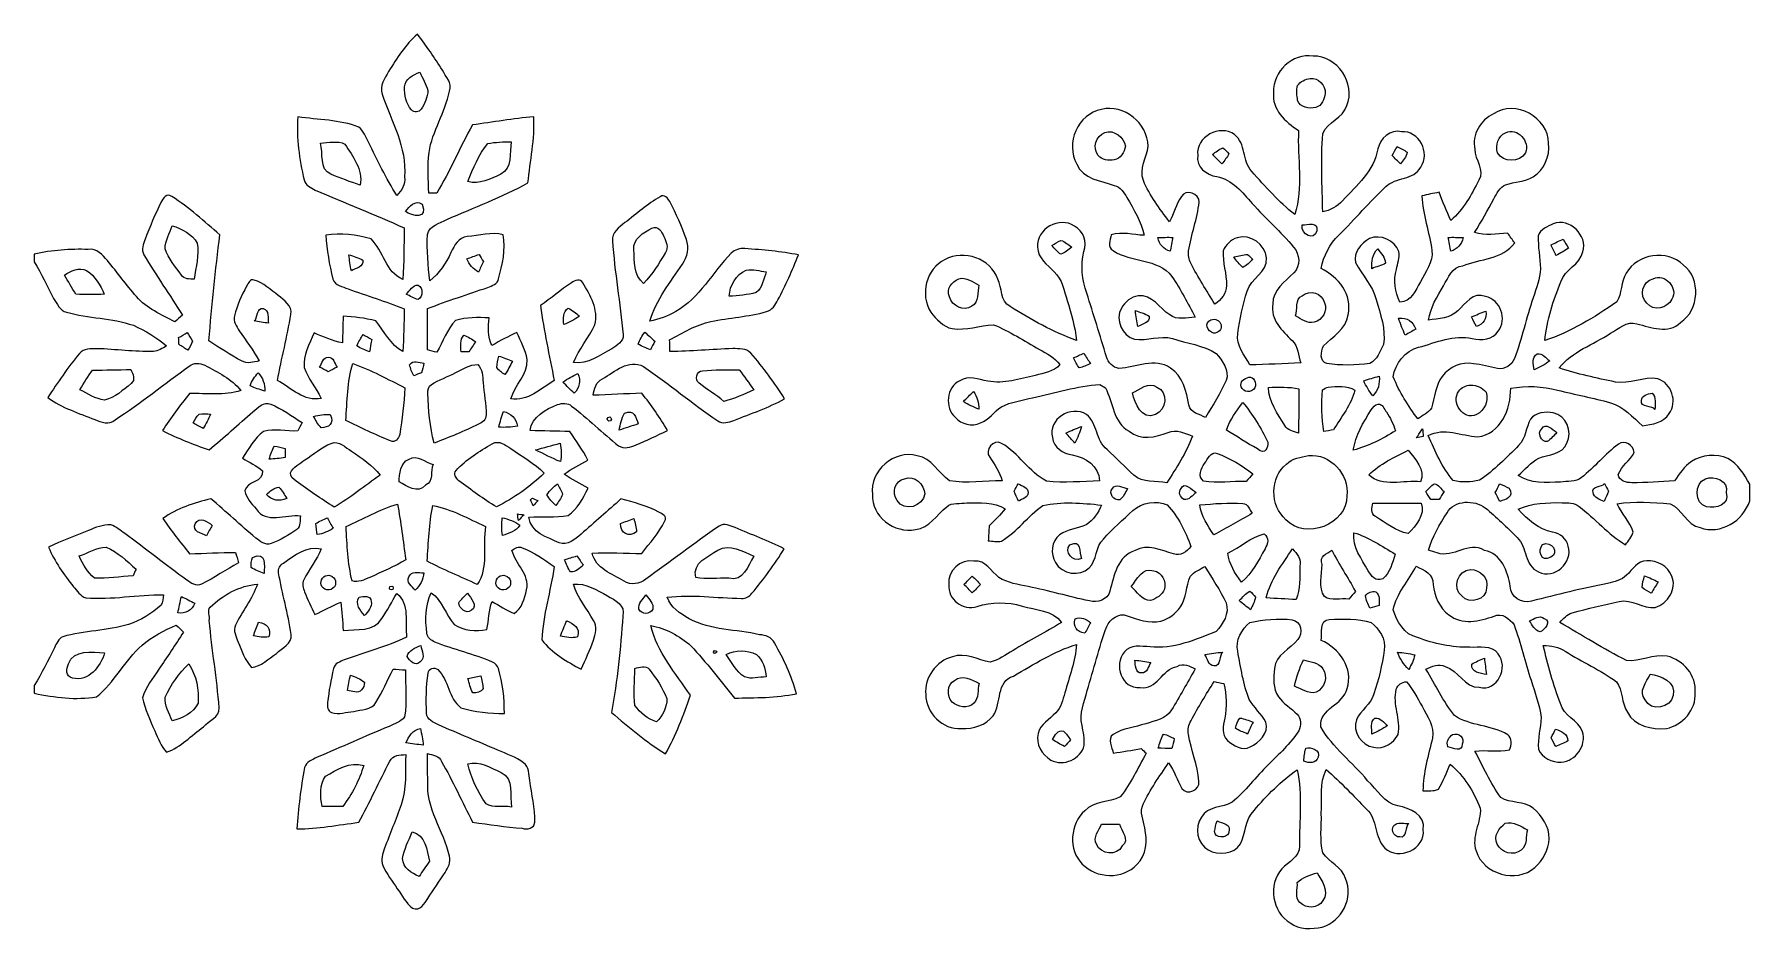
# Model space of a CAD drawing. Header units: centimetres. Extents: x -16.8 to 16.8, y -8.7 to 8.8.
import ezdxf

# ---------------------------------------------------------------- set-up
doc = ezdxf.new("R2010")
doc.units = ezdxf.units.CM
doc.header["$MEASUREMENT"] = 0
doc.layers.add('Camada 1', color=7, linetype='Continuous')

msp = doc.modelspace()

# ---------------------------------------------------------------- linework, layer by layer
at = {"layer": 'Camada 1', "color": 145}
for points, knots in [([(-9.84638, 8.04333), (-9.67811, 8.29839), (-9.51971, 8.57144), (-9.28123, 8.76864), (-9.28123, 8.76864), (-9.10484, 8.54463), (-8.94574, 8.30756), (-8.79263, 8.06697), (-8.79263, 8.06697), (-8.73019, 7.93785), (-8.5919, 7.81791), (-8.65646, 7.65634), (-8.65646, 7.65634), (-8.73301, 7.23971), (-8.99372, 6.87846), (-9.05439, 6.45619), (-9.05439, 6.45619), (-9.08509, 6.19301), (-9.07062, 5.92702), (-9.06039, 5.66244), (-9.06039, 5.66244), (-9.00818, 5.66244), (-8.95597, 5.66208), (-8.90341, 5.66173), (-8.90341, 5.66173), (-8.64376, 6.09247), (-8.44973, 6.55814), (-8.20491, 6.99735), (-8.20491, 6.99735), (-7.80521, 7.04991), (-7.40763, 7.11906), (-7.00581, 7.15574), (-7.00581, 7.15574), (-6.98006, 6.72006), (-7.08237, 6.29214), (-7.11906, 5.86034), (-7.11906, 5.86034), (-7.63058, 5.58624), (-8.17351, 5.37845), (-8.7055, 5.14844), (-8.7055, 5.14844), (-8.84061, 5.06942), (-9.05722, 5.03096), (-9.08368, 4.85175), (-9.08368, 4.85175), (-9.10378, 4.54907), (-9.07274, 4.24497), (-9.03711, 3.94441), (-9.03711, 3.94441), (-8.85719, 4.09293), (-8.72173, 4.28837), (-8.62577, 4.49968), (-8.62577, 4.49968), (-8.56192, 4.63479), (-8.47619, 4.79813), (-8.30756, 4.81189), (-8.30756, 4.81189), (-8.0772, 4.82635), (-7.83449, 4.91349), (-7.60483, 4.84681), (-7.60483, 4.84681), (-7.54839, 4.55965), (-7.62282, 4.26191), (-7.69303, 3.98357), (-7.69303, 3.98357), (-7.71701, 3.88655), (-7.82073, 3.85022), (-7.90363, 3.81811), (-7.90363, 3.81811), (-8.29839, 3.68441), (-8.69386, 3.55177), (-9.08438, 3.40642), (-9.08438, 3.40642), (-9.08403, 3.13584), (-9.08403, 2.86526), (-9.08297, 2.59433), (-9.08297, 2.59433), (-9.023, 2.57951), (-8.96338, 2.56434), (-8.90305, 2.54882), (-8.90305, 2.54882), (-8.78029, 2.75555), (-8.70268, 2.99403), (-8.53722, 3.17147), (-8.53722, 3.17147), (-8.32661, 3.23674), (-8.09907, 3.22756), (-7.88, 3.22263), (-7.88, 3.22263), (-7.89905, 3.04236), (-7.90469, 2.85186), (-7.82355, 2.68429), (-7.82355, 2.68429), (-7.66198, 2.77178), (-7.50182, 2.86209), (-7.3346, 2.93793), (-7.3346, 2.93793), (-7.26334, 2.76296), (-7.16844, 2.59397), (-7.13387, 2.40665), (-7.13387, 2.40665), (-7.11906, 2.11032), (-7.37729, 1.90959), (-7.45596, 1.63901), (-7.45596, 1.63901), (-7.12576, 1.58256), (-6.86682, 1.83938), (-6.60682, 1.99531), (-6.60682, 1.99531), (-6.69925, 2.48285), (-6.80967, 2.96792), (-6.87352, 3.46075), (-6.87352, 3.46075), (-6.66997, 3.6068), (-6.477, 3.76696), (-6.27098, 3.90913), (-6.27098, 3.90913), (-6.2043, 3.95288), (-6.09177, 4.00262), (-6.04661, 3.90596), (-6.04661, 3.90596), (-5.90021, 3.66395), (-5.73511, 3.37996), (-5.8099, 3.08716), (-5.8099, 3.08716), (-5.93337, 2.83245), (-6.12069, 2.61267), (-6.2297, 2.34985), (-6.2297, 2.34985), (-5.9503, 2.31246), (-5.71006, 2.49026), (-5.47793, 2.61726), (-5.47793, 2.61726), (-5.38198, 2.68323), (-5.24439, 2.75731), (-5.25851, 2.89419), (-5.25851, 2.89419), (-5.31707, 3.50732), (-5.42396, 4.11586), (-5.46629, 4.7311), (-5.46629, 4.7311), (-5.48499, 4.89162), (-5.33294, 4.99322), (-5.2257, 5.08423), (-5.2257, 5.08423), (-4.99498, 5.25321), (-4.78367, 5.45359), (-4.53178, 5.59118), (-4.53178, 5.59118), (-4.45382, 5.64762), (-4.38079, 5.56154), (-4.34693, 5.49628), (-4.34693, 5.49628), (-4.22028, 5.25886), (-4.11445, 5.01015), (-4.02167, 4.75756), (-4.02167, 4.75756), (-3.96381, 4.59669), (-3.99944, 4.41325), (-4.09646, 4.27531), (-4.09646, 4.27531), (-4.3367, 3.91795), (-4.61328, 3.57576), (-4.73745, 3.15489), (-4.73745, 3.15489), (-4.56106, 3.19652), (-4.38609, 3.25473), (-4.22875, 3.34645), (-4.22875, 3.34645), (-3.76026, 3.61033), (-3.51402, 4.11692), (-3.1429, 4.48592), (-3.1429, 4.48592), (-3.07446, 4.55789), (-2.97286, 4.58505), (-2.87584, 4.57623), (-2.87584, 4.57623), (-2.52624, 4.55189), (-2.17558, 4.52261), (-1.83162, 4.45311), (-1.83162, 4.45311), (-1.95051, 4.15396), (-2.07963, 3.85798), (-2.23132, 3.57399), (-2.23132, 3.57399), (-2.28212, 3.48121), (-2.34068, 3.36973), (-2.45322, 3.34327), (-2.45322, 3.34327), (-2.80917, 3.2452), (-3.17994, 3.2258), (-3.54013, 3.15031), (-3.54013, 3.15031), (-3.83258, 3.08751), (-4.09046, 2.93264), (-4.34869, 2.79047), (-4.34869, 2.79047), (-4.34728, 2.73368), (-4.34446, 2.62043), (-4.34305, 2.56399), (-4.34305, 2.56399), (-3.93277, 2.56893), (-3.52425, 2.6035), (-3.11468, 2.62149), (-3.11468, 2.62149), (-2.99403, 2.61479), (-2.84903, 2.63278), (-2.7626, 2.53153), (-2.7626, 2.53153), (-2.51389, 2.25566), (-2.30293, 1.94874), (-2.09973, 1.63865), (-2.09973, 1.63865), (-2.41512, 1.46438), (-2.75802, 1.34902), (-3.09174, 1.21638), (-3.09174, 1.21638), (-3.19193, 1.17863), (-3.31223, 1.13947), (-3.40854, 1.20932), (-3.40854, 1.20932), (-3.90666, 1.54199), (-4.36316, 1.93499), (-4.86128, 2.26766), (-4.86128, 2.26766), (-5.14809, 2.43205), (-5.42572, 2.16182), (-5.66349, 2.03165), (-5.66349, 2.03165), (-5.78803, 1.97168), (-5.82224, 1.83268), (-5.84694, 1.70921), (-5.84694, 1.70921), (-5.52803, 1.71662), (-5.20982, 1.73849), (-4.89091, 1.74837), (-4.89091, 1.74837), (-4.71488, 1.51236), (-4.53284, 1.27882), (-4.39279, 1.01882), (-4.39279, 1.01882), (-4.59599, 0.92216), (-4.79778, 0.82268), (-5.00521, 0.73589), (-5.00521, 0.73589), (-5.1121, 0.69779), (-5.24404, 0.63853), (-5.34599, 0.72037), (-5.34599, 0.72037), (-5.66208, 0.96732), (-5.94748, 1.25201), (-6.26533, 1.49754), (-6.26533, 1.49754), (-6.34153, 1.56281), (-6.44913, 1.55469), (-6.54015, 1.52788), (-6.54015, 1.52788), (-6.7751, 1.43334), (-7.04074, 1.29293), (-7.07919, 1.01671), (-7.07919, 1.01671), (-6.8199, 1.01), (-6.56061, 1.00506), (-6.30096, 0.99977), (-6.30096, 0.99977), (-6.17714, 0.81774), (-6.05155, 0.63641), (-5.94783, 0.44133), (-5.94783, 0.44133), (-6.10482, 0.35278), (-6.26674, 0.27199), (-6.41033, 0.16228), (-6.41033, 0.16228), (-6.26216, 0.05856), (-6.10059, -0.02328), (-5.94184, -0.11007), (-5.94184, -0.11007), (-6.0392, -0.30586), (-6.14962, -0.51858), (-6.33448, -0.64417), (-6.33448, -0.64417), (-6.58601, -0.68545), (-6.84601, -0.66005), (-7.10036, -0.67733), (-7.10036, -0.67733), (-7.06261, -0.98284), (-6.74194, -1.06751), (-6.51087, -1.17863), (-6.51087, -1.17863), (-6.34118, -1.24037), (-6.20183, -1.10631), (-6.08224, -1.0093), (-6.08224, -1.0093), (-5.8226, -0.77823), (-5.55766, -0.55316), (-5.30049, -0.31926), (-5.30049, -0.31926), (-5.04684, -0.38418), (-4.79319, -0.45826), (-4.55859, -0.57679), (-4.55859, -0.57679), (-4.49298, -0.61383), (-4.39138, -0.65934), (-4.44041, -0.75142), (-4.44041, -0.75142), (-4.55542, -0.98637), (-4.73886, -1.17828), (-4.89091, -1.38889), (-4.89091, -1.38889), (-5.21617, -1.38042), (-5.54108, -1.36984), (-5.86634, -1.38042), (-5.86634, -1.38042), (-5.79332, -1.6824), (-5.47688, -1.78647), (-5.23981, -1.92546), (-5.23981, -1.92546), (-5.11034, -2.01859), (-4.93607, -1.97732), (-4.81436, -1.89159), (-4.81436, -1.89159), (-4.33564, -1.54517), (-3.86821, -1.18216), (-3.37855, -0.85161), (-3.37855, -0.85161), (-3.28189, -0.78034), (-3.16442, -0.8442), (-3.0674, -0.87983), (-3.0674, -0.87983), (-2.74814, -1.01988), (-2.419, -1.13771), (-2.10679, -1.29399), (-2.10679, -1.29399), (-2.29694, -1.59914), (-2.5086, -1.89124), (-2.74003, -2.16641), (-2.74003, -2.16641), (-2.78977, -2.22568), (-2.86138, -2.27118), (-2.94146, -2.26519), (-2.94146, -2.26519), (-3.42829, -2.2606), (-3.91372, -2.18123), (-4.4002, -2.24226), (-4.4002, -2.24226), (-4.3247, -2.44299), (-4.14479, -2.56364), (-3.96628, -2.66312), (-3.96628, -2.66312), (-3.54224, -2.89207), (-3.04835, -2.86985), (-2.58974, -2.97568), (-2.58974, -2.97568), (-2.47368, -2.98238), (-2.3495, -3.02824), (-2.29482, -3.1369), (-2.29482, -3.1369), (-2.12019, -3.45264), (-1.96074, -3.78213), (-1.86831, -4.13209), (-1.86831, -4.13209), (-2.26801, -4.20934), (-2.67617, -4.21076), (-3.08116, -4.21499), (-3.08116, -4.21499), (-3.36409, -3.87315), (-3.62867, -3.51543), (-3.93418, -3.19334), (-3.93418, -3.19334), (-4.15678, -2.99861), (-4.42454, -2.84515), (-4.71981, -2.79859), (-4.71981, -2.79859), (-4.58999, -3.31717), (-4.23792, -3.7271), (-3.94406, -4.15819), (-3.94406, -4.15819), (-4.07741, -4.55154), (-4.22346, -4.94418), (-4.43054, -5.30578), (-4.43054, -5.30578), (-4.80907, -5.07365), (-5.14879, -4.78437), (-5.48534, -4.49615), (-5.48534, -4.49615), (-5.36893, -3.87421), (-5.31107, -3.24238), (-5.26521, -2.61197), (-5.26521, -2.61197), (-5.20594, -2.39959), (-5.42149, -2.29905), (-5.56648, -2.21333), (-5.56648, -2.21333), (-5.77462, -2.10397), (-5.98593, -1.9618), (-6.23217, -1.98826), (-6.23217, -1.98826), (-6.15386, -2.25354), (-5.96971, -2.46204), (-5.83565, -2.69769), (-5.83565, -2.69769), (-5.76263, -2.81517), (-5.80073, -2.96122), (-5.83777, -3.08539), (-5.83777, -3.08539), (-5.90585, -3.27836), (-5.99758, -3.46181), (-6.07766, -3.64984), (-6.07766, -3.64984), (-6.36094, -3.50696), (-6.65268, -3.32952), (-6.84812, -3.07904), (-6.84812, -3.07904), (-6.82731, -2.59256), (-6.67526, -2.12266), (-6.60718, -1.64183), (-6.60718, -1.64183), (-6.80861, -1.50813), (-7.0044, -1.35608), (-7.23336, -1.27353), (-7.23336, -1.27353), (-7.30532, -1.24213), (-7.37729, -1.28094), (-7.43268, -1.32609), (-7.43268, -1.32609), (-7.36635, -1.59597), (-7.07884, -1.79388), (-7.14728, -2.09691), (-7.14728, -2.09691), (-7.18538, -2.26413), (-7.233, -2.46239), (-7.38858, -2.5594), (-7.38858, -2.5594), (-7.54098, -2.49731), (-7.67927, -2.40665), (-7.82179, -2.32516), (-7.82179, -2.32516), (-7.88917, -2.50119), (-7.88035, -2.69311), (-7.92692, -2.87338), (-7.92692, -2.87338), (-8.13506, -2.92065), (-8.38059, -2.89419), (-8.56121, -2.77566), (-8.56121, -2.77566), (-8.73054, -2.58233), (-8.79616, -2.31069), (-9.01241, -2.15441), (-9.01241, -2.15441), (-9.13059, -2.39995), (-9.13342, -2.68182), (-9.09496, -2.9464), (-9.09496, -2.9464), (-9.08614, -3.03142), (-9.01629, -3.08892), (-8.94151, -3.11856), (-8.94151, -3.11856), (-8.57321, -3.2706), (-8.1788, -3.34963), (-7.81438, -3.51296), (-7.81438, -3.51296), (-7.76005, -3.53624), (-7.71278, -3.57858), (-7.69726, -3.63784), (-7.69726, -3.63784), (-7.60871, -3.92148), (-7.58155, -4.22099), (-7.58155, -4.51697), (-7.58155, -4.51697), (-7.86624, -4.50956), (-8.16116, -4.49686), (-8.43139, -4.40443), (-8.43139, -4.40443), (-8.67622, -4.22557), (-8.66528, -3.86151), (-8.8833, -3.65901), (-8.8833, -3.65901), (-8.94821, -3.60186), (-9.06357, -3.63714), (-9.0745, -3.72604), (-9.0745, -3.72604), (-9.11331, -3.98463), (-9.10908, -4.24921), (-9.10555, -4.51097), (-9.10555, -4.51097), (-9.10096, -4.63832), (-8.96514, -4.69018), (-8.86883, -4.74028), (-8.86883, -4.74028), (-8.4836, -4.90961), (-8.09413, -5.06906), (-7.70784, -5.23522), (-7.70784, -5.23522), (-7.53816, -5.31142), (-7.35401, -5.36681), (-7.20408, -5.4804), (-7.20408, -5.4804), (-7.09754, -5.55978), (-7.10741, -5.71288), (-7.0806, -5.82683), (-7.0806, -5.82683), (-7.05062, -6.09847), (-6.97865, -6.37046), (-6.98818, -6.64527), (-6.98818, -6.64527), (-6.991, -6.76204), (-7.13846, -6.79803), (-7.23124, -6.7631), (-7.23124, -6.7631), (-7.5565, -6.73911), (-7.87859, -6.68302), (-8.20208, -6.64527), (-8.20208, -6.64527), (-8.40528, -6.24805), (-8.58802, -5.83953), (-8.81239, -5.45359), (-8.81239, -5.45359), (-8.85402, -5.33788), (-8.98596, -5.33083), (-9.08509, -5.30084), (-9.08509, -5.30084), (-9.0872, -5.48076), (-9.08509, -5.65926), (-9.07838, -5.83953), (-9.07838, -5.83953), (-9.11613, -6.37328), (-8.77182, -6.81214), (-8.65293, -7.31061), (-8.65293, -7.31061), (-8.62118, -7.42421), (-8.68292, -7.53251), (-8.74113, -7.62564), (-8.74113, -7.62564), (-8.85155, -7.79639), (-8.96726, -7.96431), (-9.07838, -8.1347), (-9.07838, -8.1347), (-9.1507, -8.23383), (-9.21773, -8.38976), (-9.3793, -8.32697), (-9.3793, -8.32697), (-9.50771, -8.22643), (-9.57862, -8.07191), (-9.67528, -7.94491), (-9.67528, -7.94491), (-9.77089, -7.79427), (-9.88519, -7.65457), (-9.95892, -7.49194), (-9.95892, -7.49194), (-10.01007, -7.38011), (-9.95856, -7.25876), (-9.92399, -7.15081), (-9.92399, -7.15081), (-9.81781, -6.86752), (-9.70068, -6.58883), (-9.60085, -6.30343), (-9.60085, -6.30343), (-9.48584, -5.98981), (-9.52571, -5.64586), (-9.50842, -5.31918), (-9.50842, -5.31918), (-9.62131, -5.33012), (-9.76842, -5.32412), (-9.82098, -5.44936), (-9.82098, -5.44936), (-10.02771, -5.84553), (-10.21292, -6.25299), (-10.42705, -6.64563), (-10.42705, -6.64563), (-10.82993, -6.69572), (-11.23174, -6.77404), (-11.6392, -6.7751), (-11.6392, -6.7751), (-11.61239, -6.37258), (-11.56335, -5.97076), (-11.48891, -5.57459), (-11.48891, -5.57459), (-11.45928, -5.46312), (-11.33475, -5.4229), (-11.24338, -5.37422), (-11.24338, -5.37422), (-10.77242, -5.17666), (-10.30958, -4.96111), (-9.83544, -4.77061), (-9.83544, -4.77061), (-9.72996, -4.71981), (-9.60755, -4.6803), (-9.53241, -4.58541), (-9.53241, -4.58541), (-9.48443, -4.28131), (-9.52006, -3.96946), (-9.51653, -3.66289), (-9.51653, -3.66289), (-9.57615, -3.65972), (-9.69539, -3.65266), (-9.75501, -3.64913), (-9.75501, -3.64913), (-9.87249, -3.86539), (-9.96562, -4.09434), (-10.09333, -4.30495), (-10.09333, -4.30495), (-10.17905, -4.45488), (-10.38401, -4.43336), (-10.52724, -4.47534), (-10.52724, -4.47534), (-10.66906, -4.48769), (-10.82075, -4.54307), (-10.96222, -4.49968), (-10.96222, -4.49968), (-11.04053, -4.46828), (-11.04688, -4.37409), (-11.03842, -4.30248), (-11.03842, -4.30248), (-11.01408, -4.07776), (-10.97456, -3.85445), (-10.92059, -3.63537), (-10.92059, -3.63537), (-10.90189, -3.53624), (-10.79253, -3.5052), (-10.7128, -3.46922), (-10.7128, -3.46922), (-10.30534, -3.32458), (-9.88589, -3.20887), (-9.4929, -3.02507), (-9.4929, -3.02507), (-9.52747, -2.73897), (-9.42834, -2.37596), (-9.68516, -2.16676), (-9.68516, -2.16676), (-9.78253, -2.32974), (-9.86755, -2.50084), (-9.97797, -2.65606), (-9.97797, -2.65606), (-10.12613, -2.92453), (-10.47574, -2.86738), (-10.73256, -2.89066), (-10.73256, -2.89066), (-10.74702, -2.70686), (-10.76184, -2.52307), (-10.77877, -2.33998), (-10.77877, -2.33998), (-10.95481, -2.40912), (-11.11638, -2.50931), (-11.29101, -2.58163), (-11.29101, -2.58163), (-11.35768, -2.43381), (-11.43071, -2.28847), (-11.48891, -2.13713), (-11.48891, -2.13713), (-11.51643, -2.06269), (-11.54571, -1.97626), (-11.50161, -1.90218), (-11.50161, -1.90218), (-11.3979, -1.69369), (-11.25149, -1.50918), (-11.16189, -1.29328), (-11.16189, -1.29328), (-11.44235, -1.24037), (-11.69035, -1.4164), (-11.90237, -1.57621), (-11.90237, -1.57621), (-11.9694, -1.61361), (-12.01208, -1.68981), (-11.9955, -1.76636), (-11.9955, -1.76636), (-11.9313, -2.17099), (-11.80571, -2.56434), (-11.75314, -2.97074), (-11.75314, -2.97074), (-11.72774, -3.15172), (-11.93447, -3.2385), (-12.04066, -3.34292), (-12.04066, -3.34292), (-12.19376, -3.44311), (-12.33488, -3.60221), (-12.52926, -3.61421), (-12.52926, -3.61421), (-12.66014, -3.47662), (-12.71411, -3.28824), (-12.79066, -3.11856), (-12.79066, -3.11856), (-12.82524, -3.01413), (-12.89156, -2.89631), (-12.84076, -2.78659), (-12.84076, -2.78659), (-12.70459, -2.51742), (-12.50879, -2.27683), (-12.41143, -1.98826), (-12.41143, -1.98826), (-12.76315, -2.01401), (-13.08171, -2.19922), (-13.33394, -2.43628), (-13.33394, -2.43628), (-13.39779, -2.50719), (-13.33571, -2.61726), (-13.35229, -2.69593), (-13.35229, -2.69593), (-13.30254, -3.26778), (-13.20236, -3.83434), (-13.15896, -4.40725), (-13.15896, -4.40725), (-13.14909, -4.58787), (-13.36287, -4.66302), (-13.46376, -4.77555), (-13.46376, -4.77555), (-13.70154, -4.94242), (-13.90826, -5.1756), (-14.18696, -5.27544), (-14.18696, -5.27544), (-14.30373, -5.16149), (-14.35171, -4.99957), (-14.4205, -4.85634), (-14.4205, -4.85634), (-14.50834, -4.64432), (-14.61699, -4.43512), (-14.65651, -4.20758), (-14.65651, -4.20758), (-14.59724, -3.99944), (-14.4593, -3.8294), (-14.34112, -3.65266), (-14.34112, -3.65266), (-14.17814, -3.41171), (-14.01233, -3.17218), (-13.85958, -2.92418), (-13.85958, -2.92418), (-13.90579, -2.87831), (-13.95201, -2.83245), (-13.99787, -2.78659), (-13.99787, -2.78659), (-14.23247, -2.89701), (-14.47306, -3.00743), (-14.66815, -3.1817), (-14.66815, -3.1817), (-15.00893, -3.47662), (-15.20084, -3.91689), (-15.55962, -4.19029), (-15.55962, -4.19029), (-15.96108, -4.25909), (-16.37806, -4.20405), (-16.77458, -4.1208), (-16.77458, -4.1208), (-16.77458, -4.1208), (-16.77458, -3.96946), (-16.77458, -3.96946), (-16.77458, -3.96946), (-16.62994, -3.73027), (-16.50224, -3.48192), (-16.38265, -3.22968), (-16.38265, -3.22968), (-16.33784, -3.15454), (-16.30715, -3.05118), (-16.2179, -3.01625), (-16.2179, -3.01625), (-15.79739, -2.89137), (-15.35007, -2.90301), (-14.93026, -2.77566), (-14.93026, -2.77566), (-14.69355, -2.6984), (-14.48364, -2.55588), (-14.29244, -2.39959), (-14.29244, -2.39959), (-14.25434, -2.33856), (-14.25893, -2.26272), (-14.24834, -2.19428), (-14.24834, -2.19428), (-14.75634, -2.19146), (-15.26081, -2.29341), (-15.76917, -2.25284), (-15.76917, -2.25284), (-15.87782, -2.22391), (-15.93744, -2.11279), (-16.00729, -2.03623), (-16.00729, -2.03623), (-16.19568, -1.79564), (-16.38159, -1.54658), (-16.49518, -1.26083), (-16.49518, -1.26083), (-16.24048, -1.13806), (-15.97201, -1.04846), (-15.71272, -0.93698), (-15.71272, -0.93698), (-15.57479, -0.87948), (-15.43262, -0.81809), (-15.27916, -0.82762), (-15.27916, -0.82762), (-15.17579, -0.86078), (-15.0936, -0.93768), (-15.00364, -0.99624), (-15.00364, -0.99624), (-14.59865, -1.29822), (-14.20001, -1.60937), (-13.79291, -1.90888), (-13.79291, -1.90888), (-13.71, -1.96638), (-13.60558, -2.04082), (-13.50292, -1.98438), (-13.50292, -1.98438), (-13.2528, -1.86161), (-13.02173, -1.70462), (-12.77973, -1.56739), (-12.77973, -1.56739), (-12.79948, -1.50001), (-12.81924, -1.43334), (-12.83935, -1.36631), (-12.83935, -1.36631), (-13.13921, -1.36525), (-13.43836, -1.38359), (-13.73787, -1.39312), (-13.73787, -1.39312), (-13.9192, -1.16805), (-14.09312, -0.93768), (-14.2621, -0.70379), (-14.2621, -0.70379), (-13.98305, -0.50377), (-13.64897, -0.4004), (-13.31948, -0.31715), (-13.31948, -0.31715), (-13.0235, -0.56833), (-12.74092, -0.83538), (-12.44353, -1.0855), (-12.44353, -1.0855), (-12.35851, -1.14759), (-12.25656, -1.23578), (-12.14367, -1.1938), (-12.14367, -1.1938), (-11.96481, -1.12466), (-11.79689, -1.02729), (-11.64202, -0.91546), (-11.64202, -0.91546), (-11.55982, -0.85372), (-11.58099, -0.73942), (-11.57041, -0.64982), (-11.57041, -0.64982), (-11.85086, -0.61736), (-12.24739, -0.81633), (-12.43718, -0.5147), (-12.43718, -0.5147), (-12.52432, -0.40922), (-12.63262, -0.30233), (-12.65943, -0.16263), (-12.65943, -0.16263), (-12.62063, 0.0314), (-12.27878, -0.00388), (-12.31406, 0.23142), (-12.31406, 0.23142), (-12.43013, 0.33196), (-12.57229, 0.39511), (-12.70035, 0.47801), (-12.70035, 0.47801), (-12.57723, 0.65934), (-12.47563, 0.87171), (-12.29007, 0.99766), (-12.29007, 0.99766), (-12.07629, 1.06751), (-11.83993, 0.99272), (-11.61944, 1.01), (-11.61944, 1.01), (-11.59228, 1.06539), (-11.56511, 1.12077), (-11.5383, 1.17616), (-11.5383, 1.17616), (-11.73798, 1.3021), (-11.9313, 1.44251), (-12.14931, 1.53494), (-12.14931, 1.53494), (-12.2869, 1.59844), (-12.39979, 1.46156), (-12.49892, 1.38677), (-12.49892, 1.38677), (-12.78255, 1.13524), (-13.06583, 0.88265), (-13.35652, 0.63853), (-13.35652, 0.63853), (-13.6652, 0.75071), (-13.97388, 0.86536), (-14.26633, 1.01565), (-14.26633, 1.01565), (-14.10864, 1.26965), (-13.92555, 1.50636), (-13.73964, 1.74025), (-13.73964, 1.74025), (-13.40697, 1.74801), (-13.05913, 1.69545), (-12.73598, 1.80305), (-12.73598, 1.80305), (-12.92154, 2.02671), (-13.18578, 2.16429), (-13.43942, 2.29517), (-13.43942, 2.29517), (-13.53573, 2.34703), (-13.65426, 2.34527), (-13.74281, 2.27789), (-13.74281, 2.27789), (-14.23176, 1.93534), (-14.68967, 1.54728), (-15.19555, 1.22943), (-15.19555, 1.22943), (-15.31126, 1.11407), (-15.46507, 1.18851), (-15.59101, 1.23084), (-15.59101, 1.23084), (-15.90463, 1.36066), (-16.2366, 1.4605), (-16.51282, 1.6637), (-16.51282, 1.6637), (-16.31244, 1.95509), (-16.12089, 2.25354), (-15.89193, 2.52413), (-15.89193, 2.52413), (-15.81009, 2.62784), (-15.66721, 2.6162), (-15.54727, 2.61902), (-15.54727, 2.61902), (-15.17968, 2.60738), (-14.81349, 2.55623), (-14.44519, 2.56681), (-14.44519, 2.56681), (-14.34959, 2.5714), (-14.26916, 2.62784), (-14.18802, 2.67229), (-14.18802, 2.67229), (-14.38063, 2.84127), (-14.60394, 2.97356), (-14.83783, 3.07622), (-14.83783, 3.07622), (-15.26011, 3.22227), (-15.7159, 3.21134), (-16.14382, 3.3341), (-16.14382, 3.3341), (-16.27717, 3.35562), (-16.32303, 3.50732), (-16.39711, 3.60186), (-16.39711, 3.60186), (-16.52058, 3.84246), (-16.63947, 4.08587), (-16.77458, 4.32047), (-16.77458, 4.32047), (-16.77458, 4.32047), (-16.77458, 4.46723), (-16.77458, 4.46723), (-16.77458, 4.46723), (-16.42957, 4.5466), (-16.0715, 4.57271), (-15.71837, 4.5593), (-15.71837, 4.5593), (-15.54727, 4.5907), (-15.44144, 4.45029), (-15.34372, 4.34128), (-15.34372, 4.34128), (-15.15392, 4.10739), (-14.97401, 3.86574), (-14.77574, 3.63855), (-14.77574, 3.63855), (-14.57748, 3.40713), (-14.28926, 3.28648), (-14.02786, 3.14254), (-14.02786, 3.14254), (-13.97776, 3.18664), (-13.92767, 3.23074), (-13.87757, 3.27484), (-13.87757, 3.27484), (-14.12452, 3.67171), (-14.39369, 4.05412), (-14.63005, 4.45735), (-14.63005, 4.45735), (-14.69108, 4.55401), (-14.64028, 4.6676), (-14.60747, 4.76426), (-14.60747, 4.76426), (-14.51046, 5.00592), (-14.41415, 5.24863), (-14.29703, 5.48146), (-14.29703, 5.48146), (-14.25504, 5.56225), (-14.18555, 5.67161), (-14.08501, 5.59788), (-14.08501, 5.59788), (-13.74846, 5.38057), (-13.45106, 5.10681), (-13.14415, 4.84928), (-13.14415, 4.84928), (-13.23305, 4.1589), (-13.30431, 3.46569), (-13.35934, 2.77142), (-13.35934, 2.77142), (-13.14979, 2.6349), (-12.94059, 2.49661), (-12.71976, 2.37843), (-12.71976, 2.37843), (-12.61181, 2.31634), (-12.48763, 2.35585), (-12.37544, 2.3816), (-12.37544, 2.3816), (-12.49221, 2.58657), (-12.63474, 2.77566), (-12.76738, 2.97039), (-12.76738, 2.97039), (-12.821, 3.05717), (-12.88768, 3.1563), (-12.8584, 3.26355), (-12.8584, 3.26355), (-12.8083, 3.46604), (-12.72011, 3.65795), (-12.6238, 3.8421), (-12.6238, 3.8421), (-12.58605, 3.89255), (-12.55254, 3.99486), (-12.47246, 3.96028), (-12.47246, 3.96028), (-12.29148, 3.90948), (-12.15284, 3.76837), (-12.00432, 3.66042), (-12.00432, 3.66042), (-11.89531, 3.56729), (-11.72175, 3.45969), (-11.75738, 3.2893), (-11.75738, 3.2893), (-11.82652, 2.85503), (-11.93906, 2.42852), (-12.01984, 1.99602), (-12.01984, 1.99602), (-11.75173, 1.85208), (-11.49597, 1.57268), (-11.16295, 1.64782), (-11.16295, 1.64782), (-11.26314, 1.85455), (-11.41942, 2.03341), (-11.49385, 2.25178), (-11.49385, 2.25178), (-11.52349, 2.4952), (-11.39084, 2.70933), (-11.30406, 2.92664), (-11.30406, 2.92664), (-11.12132, 2.85679), (-10.94317, 2.76966), (-10.74914, 2.73226), (-10.74914, 2.73226), (-10.74385, 2.90548), (-10.73961, 3.0794), (-10.73503, 3.25226), (-10.73503, 3.25226), (-10.52089, 3.23956), (-10.30534, 3.22121), (-10.09826, 3.16195), (-10.09826, 3.16195), (-9.92681, 2.95804), (-9.81357, 2.69452), (-9.56557, 2.56223), (-9.56557, 2.56223), (-9.54934, 2.84092), (-9.54546, 3.12032), (-9.53946, 3.39901), (-9.53946, 3.39901), (-9.90212, 3.53977), (-10.27148, 3.66148), (-10.63907, 3.78742), (-10.63907, 3.78742), (-10.73891, 3.8354), (-10.89801, 3.85374), (-10.93435, 3.9811), (-10.93435, 3.9811), (-11.01055, 4.26226), (-11.04653, 4.5526), (-11.07581, 4.84152), (-11.07581, 4.84152), (-10.78089, 4.88421), (-10.4715, 4.85352), (-10.18858, 4.76744), (-10.18858, 4.76744), (-9.94234, 4.53143), (-9.90953, 4.11833), (-9.56381, 3.97369), (-9.56381, 3.97369), (-9.54546, 4.30953), (-9.5444, 4.64644), (-9.54229, 4.98263), (-9.54229, 4.98263), (-10.11343, 5.24722), (-10.70293, 5.47017), (-11.28007, 5.72135), (-11.28007, 5.72135), (-11.36862, 5.76509), (-11.47586, 5.81343), (-11.49844, 5.92067), (-11.49844, 5.92067), (-11.58946, 6.32284), (-11.65401, 6.73947), (-11.61909, 7.15222), (-11.61909, 7.15222), (-11.22186, 7.09648), (-10.80805, 7.09895), (-10.42952, 6.9536), (-10.42952, 6.9536), (-10.33463, 6.88058), (-10.28982, 6.7631), (-10.2362, 6.65974), (-10.2362, 6.65974), (-10.07428, 6.30026), (-9.89048, 5.9503), (-9.68269, 5.61481), (-9.68269, 5.61481), (-9.5952, 5.71535), (-9.50207, 5.82965), (-9.53594, 5.97817), (-9.53594, 5.97817), (-9.4809, 6.56026), (-9.79664, 7.06755), (-9.9695, 7.60024), (-9.9695, 7.60024), (-10.02877, 7.7597), (-9.91835, 7.90822), (-9.84638, 8.04333), (-9.84638, 8.04333), (-9.84638, 8.04333), (-9.84638, 8.04333), (-9.84638, 8.04333)], [0, 0, 0, 0, 0.00357143, 0.00357143, 0.00357143, 0.00357143, 0.00714286, 0.00714286, 0.00714286, 0.00714286, 0.01071429, 0.01071429, 0.01071429, 0.01071429, 0.01428571, 0.01428571, 0.01428571, 0.01428571, 0.01785714, 0.01785714, 0.01785714, 0.01785714, 0.02142857, 0.02142857, 0.02142857, 0.02142857, 0.025, 0.025, 0.025, 0.025, 0.02857143, 0.02857143, 0.02857143, 0.02857143, 0.03214286, 0.03214286, 0.03214286, 0.03214286, 0.03571429, 0.03571429, 0.03571429, 0.03571429, 0.03928571, 0.03928571, 0.03928571, 0.03928571, 0.04285714, 0.04285714, 0.04285714, 0.04285714, 0.04642857, 0.04642857, 0.04642857, 0.04642857, 0.05, 0.05, 0.05, 0.05, 0.05357143, 0.05357143, 0.05357143, 0.05357143, 0.05714286, 0.05714286, 0.05714286, 0.05714286, 0.06071429, 0.06071429, 0.06071429, 0.06071429, 0.06428571, 0.06428571, 0.06428571, 0.06428571, 0.06785714, 0.06785714, 0.06785714, 0.06785714, 0.07142857, 0.07142857, 0.07142857, 0.07142857, 0.075, 0.075, 0.075, 0.075, 0.07857143, 0.07857143, 0.07857143, 0.07857143, 0.08214286, 0.08214286, 0.08214286, 0.08214286, 0.08571429, 0.08571429, 0.08571429, 0.08571429, 0.08928571, 0.08928571, 0.08928571, 0.08928571, 0.09285714, 0.09285714, 0.09285714, 0.09285714, 0.09642857, 0.09642857, 0.09642857, 0.09642857, 0.1, 0.1, 0.1, 0.1, 0.10357143, 0.10357143, 0.10357143, 0.10357143, 0.10714286, 0.10714286, 0.10714286, 0.10714286, 0.11071429, 0.11071429, 0.11071429, 0.11071429, 0.11428571, 0.11428571, 0.11428571, 0.11428571, 0.11785714, 0.11785714, 0.11785714, 0.11785714, 0.12142857, 0.12142857, 0.12142857, 0.12142857, 0.125, 0.125, 0.125, 0.125, 0.12857143, 0.12857143, 0.12857143, 0.12857143, 0.13214286, 0.13214286, 0.13214286, 0.13214286, 0.13571429, 0.13571429, 0.13571429, 0.13571429, 0.13928571, 0.13928571, 0.13928571, 0.13928571, 0.14285714, 0.14285714, 0.14285714, 0.14285714, 0.14642857, 0.14642857, 0.14642857, 0.14642857, 0.15, 0.15, 0.15, 0.15, 0.15357143, 0.15357143, 0.15357143, 0.15357143, 0.15714286, 0.15714286, 0.15714286, 0.15714286, 0.16071429, 0.16071429, 0.16071429, 0.16071429, 0.16428571, 0.16428571, 0.16428571, 0.16428571, 0.16785714, 0.16785714, 0.16785714, 0.16785714, 0.17142857, 0.17142857, 0.17142857, 0.17142857, 0.175, 0.175, 0.175, 0.175, 0.17857143, 0.17857143, 0.17857143, 0.17857143, 0.18214286, 0.18214286, 0.18214286, 0.18214286, 0.18571429, 0.18571429, 0.18571429, 0.18571429, 0.18928571, 0.18928571, 0.18928571, 0.18928571, 0.19285714, 0.19285714, 0.19285714, 0.19285714, 0.19642857, 0.19642857, 0.19642857, 0.19642857, 0.2, 0.2, 0.2, 0.2, 0.20357143, 0.20357143, 0.20357143, 0.20357143, 0.20714286, 0.20714286, 0.20714286, 0.20714286, 0.21071429, 0.21071429, 0.21071429, 0.21071429, 0.21428571, 0.21428571, 0.21428571, 0.21428571, 0.21785714, 0.21785714, 0.21785714, 0.21785714, 0.22142857, 0.22142857, 0.22142857, 0.22142857, 0.225, 0.225, 0.225, 0.225, 0.22857143, 0.22857143, 0.22857143, 0.22857143, 0.23214286, 0.23214286, 0.23214286, 0.23214286, 0.23571429, 0.23571429, 0.23571429, 0.23571429, 0.23928571, 0.23928571, 0.23928571, 0.23928571, 0.24285714, 0.24285714, 0.24285714, 0.24285714, 0.24642857, 0.24642857, 0.24642857, 0.24642857, 0.25, 0.25, 0.25, 0.25, 0.25357143, 0.25357143, 0.25357143, 0.25357143, 0.25714286, 0.25714286, 0.25714286, 0.25714286, 0.26071429, 0.26071429, 0.26071429, 0.26071429, 0.26428571, 0.26428571, 0.26428571, 0.26428571, 0.26785714, 0.26785714, 0.26785714, 0.26785714, 0.27142857, 0.27142857, 0.27142857, 0.27142857, 0.275, 0.275, 0.275, 0.275, 0.27857143, 0.27857143, 0.27857143, 0.27857143, 0.28214286, 0.28214286, 0.28214286, 0.28214286, 0.28571429, 0.28571429, 0.28571429, 0.28571429, 0.28928571, 0.28928571, 0.28928571, 0.28928571, 0.29285714, 0.29285714, 0.29285714, 0.29285714, 0.29642857, 0.29642857, 0.29642857, 0.29642857, 0.3, 0.3, 0.3, 0.3, 0.30357143, 0.30357143, 0.30357143, 0.30357143, 0.30714286, 0.30714286, 0.30714286, 0.30714286, 0.31071429, 0.31071429, 0.31071429, 0.31071429, 0.31428571, 0.31428571, 0.31428571, 0.31428571, 0.31785714, 0.31785714, 0.31785714, 0.31785714, 0.32142857, 0.32142857, 0.32142857, 0.32142857, 0.325, 0.325, 0.325, 0.325, 0.32857143, 0.32857143, 0.32857143, 0.32857143, 0.33214286, 0.33214286, 0.33214286, 0.33214286, 0.33571429, 0.33571429, 0.33571429, 0.33571429, 0.33928571, 0.33928571, 0.33928571, 0.33928571, 0.34285714, 0.34285714, 0.34285714, 0.34285714, 0.34642857, 0.34642857, 0.34642857, 0.34642857, 0.35, 0.35, 0.35, 0.35, 0.35357143, 0.35357143, 0.35357143, 0.35357143, 0.35714286, 0.35714286, 0.35714286, 0.35714286, 0.36071429, 0.36071429, 0.36071429, 0.36071429, 0.36428571, 0.36428571, 0.36428571, 0.36428571, 0.36785714, 0.36785714, 0.36785714, 0.36785714, 0.37142857, 0.37142857, 0.37142857, 0.37142857, 0.375, 0.375, 0.375, 0.375, 0.37857143, 0.37857143, 0.37857143, 0.37857143, 0.38214286, 0.38214286, 0.38214286, 0.38214286, 0.38571429, 0.38571429, 0.38571429, 0.38571429, 0.38928571, 0.38928571, 0.38928571, 0.38928571, 0.39285714, 0.39285714, 0.39285714, 0.39285714, 0.39642857, 0.39642857, 0.39642857, 0.39642857, 0.4, 0.4, 0.4, 0.4, 0.40357143, 0.40357143, 0.40357143, 0.40357143, 0.40714286, 0.40714286, 0.40714286, 0.40714286, 0.41071429, 0.41071429, 0.41071429, 0.41071429, 0.41428571, 0.41428571, 0.41428571, 0.41428571, 0.41785714, 0.41785714, 0.41785714, 0.41785714, 0.42142857, 0.42142857, 0.42142857, 0.42142857, 0.425, 0.425, 0.425, 0.425, 0.42857143, 0.42857143, 0.42857143, 0.42857143, 0.43214286, 0.43214286, 0.43214286, 0.43214286, 0.43571429, 0.43571429, 0.43571429, 0.43571429, 0.43928571, 0.43928571, 0.43928571, 0.43928571, 0.44285714, 0.44285714, 0.44285714, 0.44285714, 0.44642857, 0.44642857, 0.44642857, 0.44642857, 0.45, 0.45, 0.45, 0.45, 0.45357143, 0.45357143, 0.45357143, 0.45357143, 0.45714286, 0.45714286, 0.45714286, 0.45714286, 0.46071429, 0.46071429, 0.46071429, 0.46071429, 0.46428571, 0.46428571, 0.46428571, 0.46428571, 0.46785714, 0.46785714, 0.46785714, 0.46785714, 0.47142857, 0.47142857, 0.47142857, 0.47142857, 0.475, 0.475, 0.475, 0.475, 0.47857143, 0.47857143, 0.47857143, 0.47857143, 0.48214286, 0.48214286, 0.48214286, 0.48214286, 0.48571429, 0.48571429, 0.48571429, 0.48571429, 0.48928571, 0.48928571, 0.48928571, 0.48928571, 0.49285714, 0.49285714, 0.49285714, 0.49285714, 0.49642857, 0.49642857, 0.49642857, 0.49642857, 0.5, 0.5, 0.5, 0.5, 0.50357143, 0.50357143, 0.50357143, 0.50357143, 0.50714286, 0.50714286, 0.50714286, 0.50714286, 0.51071429, 0.51071429, 0.51071429, 0.51071429, 0.51428571, 0.51428571, 0.51428571, 0.51428571, 0.51785714, 0.51785714, 0.51785714, 0.51785714, 0.52142857, 0.52142857, 0.52142857, 0.52142857, 0.525, 0.525, 0.525, 0.525, 0.52857143, 0.52857143, 0.52857143, 0.52857143, 0.53214286, 0.53214286, 0.53214286, 0.53214286, 0.53571429, 0.53571429, 0.53571429, 0.53571429, 0.53928571, 0.53928571, 0.53928571, 0.53928571, 0.54285714, 0.54285714, 0.54285714, 0.54285714, 0.54642857, 0.54642857, 0.54642857, 0.54642857, 0.55, 0.55, 0.55, 0.55, 0.55357143, 0.55357143, 0.55357143, 0.55357143, 0.55714286, 0.55714286, 0.55714286, 0.55714286, 0.56071429, 0.56071429, 0.56071429, 0.56071429, 0.56428571, 0.56428571, 0.56428571, 0.56428571, 0.56785714, 0.56785714, 0.56785714, 0.56785714, 0.57142857, 0.57142857, 0.57142857, 0.57142857, 0.575, 0.575, 0.575, 0.575, 0.57857143, 0.57857143, 0.57857143, 0.57857143, 0.58214286, 0.58214286, 0.58214286, 0.58214286, 0.58571429, 0.58571429, 0.58571429, 0.58571429, 0.58928571, 0.58928571, 0.58928571, 0.58928571, 0.59285714, 0.59285714, 0.59285714, 0.59285714, 0.59642857, 0.59642857, 0.59642857, 0.59642857, 0.6, 0.6, 0.6, 0.6, 0.60357143, 0.60357143, 0.60357143, 0.60357143, 0.60714286, 0.60714286, 0.60714286, 0.60714286, 0.61071429, 0.61071429, 0.61071429, 0.61071429, 0.61428571, 0.61428571, 0.61428571, 0.61428571, 0.61785714, 0.61785714, 0.61785714, 0.61785714, 0.62142857, 0.62142857, 0.62142857, 0.62142857, 0.625, 0.625, 0.625, 0.625, 0.62857143, 0.62857143, 0.62857143, 0.62857143, 0.63214286, 0.63214286, 0.63214286, 0.63214286, 0.63571429, 0.63571429, 0.63571429, 0.63571429, 0.63928571, 0.63928571, 0.63928571, 0.63928571, 0.64285714, 0.64285714, 0.64285714, 0.64285714, 0.64642857, 0.64642857, 0.64642857, 0.64642857, 0.65, 0.65, 0.65, 0.65, 0.65357143, 0.65357143, 0.65357143, 0.65357143, 0.65714286, 0.65714286, 0.65714286, 0.65714286, 0.66071429, 0.66071429, 0.66071429, 0.66071429, 0.66428571, 0.66428571, 0.66428571, 0.66428571, 0.66785714, 0.66785714, 0.66785714, 0.66785714, 0.67142857, 0.67142857, 0.67142857, 0.67142857, 0.675, 0.675, 0.675, 0.675, 0.67857143, 0.67857143, 0.67857143, 0.67857143, 0.68214286, 0.68214286, 0.68214286, 0.68214286, 0.68571429, 0.68571429, 0.68571429, 0.68571429, 0.68928571, 0.68928571, 0.68928571, 0.68928571, 0.69285714, 0.69285714, 0.69285714, 0.69285714, 0.69642857, 0.69642857, 0.69642857, 0.69642857, 0.7, 0.7, 0.7, 0.7, 0.70357143, 0.70357143, 0.70357143, 0.70357143, 0.70714286, 0.70714286, 0.70714286, 0.70714286, 0.71071429, 0.71071429, 0.71071429, 0.71071429, 0.71428571, 0.71428571, 0.71428571, 0.71428571, 0.71785714, 0.71785714, 0.71785714, 0.71785714, 0.72142857, 0.72142857, 0.72142857, 0.72142857, 0.725, 0.725, 0.725, 0.725, 0.72857143, 0.72857143, 0.72857143, 0.72857143, 0.73214286, 0.73214286, 0.73214286, 0.73214286, 0.73571429, 0.73571429, 0.73571429, 0.73571429, 0.73928571, 0.73928571, 0.73928571, 0.73928571, 0.74285714, 0.74285714, 0.74285714, 0.74285714, 0.74642857, 0.74642857, 0.74642857, 0.74642857, 0.75, 0.75, 0.75, 0.75, 0.75357143, 0.75357143, 0.75357143, 0.75357143, 0.75714286, 0.75714286, 0.75714286, 0.75714286, 0.76071429, 0.76071429, 0.76071429, 0.76071429, 0.76428571, 0.76428571, 0.76428571, 0.76428571, 0.76785714, 0.76785714, 0.76785714, 0.76785714, 0.77142857, 0.77142857, 0.77142857, 0.77142857, 0.775, 0.775, 0.775, 0.775, 0.77857143, 0.77857143, 0.77857143, 0.77857143, 0.78214286, 0.78214286, 0.78214286, 0.78214286, 0.78571429, 0.78571429, 0.78571429, 0.78571429, 0.78928571, 0.78928571, 0.78928571, 0.78928571, 0.79285714, 0.79285714, 0.79285714, 0.79285714, 0.79642857, 0.79642857, 0.79642857, 0.79642857, 0.8, 0.8, 0.8, 0.8, 0.80357143, 0.80357143, 0.80357143, 0.80357143, 0.80714286, 0.80714286, 0.80714286, 0.80714286, 0.81071429, 0.81071429, 0.81071429, 0.81071429, 0.81428571, 0.81428571, 0.81428571, 0.81428571, 0.81785714, 0.81785714, 0.81785714, 0.81785714, 0.82142857, 0.82142857, 0.82142857, 0.82142857, 0.825, 0.825, 0.825, 0.825, 0.82857143, 0.82857143, 0.82857143, 0.82857143, 0.83214286, 0.83214286, 0.83214286, 0.83214286, 0.83571429, 0.83571429, 0.83571429, 0.83571429, 0.83928571, 0.83928571, 0.83928571, 0.83928571, 0.84285714, 0.84285714, 0.84285714, 0.84285714, 0.84642857, 0.84642857, 0.84642857, 0.84642857, 0.85, 0.85, 0.85, 0.85, 0.85357143, 0.85357143, 0.85357143, 0.85357143, 0.85714286, 0.85714286, 0.85714286, 0.85714286, 0.86071429, 0.86071429, 0.86071429, 0.86071429, 0.86428571, 0.86428571, 0.86428571, 0.86428571, 0.86785714, 0.86785714, 0.86785714, 0.86785714, 0.87142857, 0.87142857, 0.87142857, 0.87142857, 0.875, 0.875, 0.875, 0.875, 0.87857143, 0.87857143, 0.87857143, 0.87857143, 0.88214286, 0.88214286, 0.88214286, 0.88214286, 0.88571429, 0.88571429, 0.88571429, 0.88571429, 0.88928571, 0.88928571, 0.88928571, 0.88928571, 0.89285714, 0.89285714, 0.89285714, 0.89285714, 0.89642857, 0.89642857, 0.89642857, 0.89642857, 0.9, 0.9, 0.9, 0.9, 0.90357143, 0.90357143, 0.90357143, 0.90357143, 0.90714286, 0.90714286, 0.90714286, 0.90714286, 0.91071429, 0.91071429, 0.91071429, 0.91071429, 0.91428571, 0.91428571, 0.91428571, 0.91428571, 0.91785714, 0.91785714, 0.91785714, 0.91785714, 0.92142857, 0.92142857, 0.92142857, 0.92142857, 0.925, 0.925, 0.925, 0.925, 0.92857143, 0.92857143, 0.92857143, 0.92857143, 0.93214286, 0.93214286, 0.93214286, 0.93214286, 0.93571429, 0.93571429, 0.93571429, 0.93571429, 0.93928571, 0.93928571, 0.93928571, 0.93928571, 0.94285714, 0.94285714, 0.94285714, 0.94285714, 0.94642857, 0.94642857, 0.94642857, 0.94642857, 0.95, 0.95, 0.95, 0.95, 0.95357143, 0.95357143, 0.95357143, 0.95357143, 0.95714286, 0.95714286, 0.95714286, 0.95714286, 0.96071429, 0.96071429, 0.96071429, 0.96071429, 0.96428571, 0.96428571, 0.96428571, 0.96428571, 0.96785714, 0.96785714, 0.96785714, 0.96785714, 0.97142857, 0.97142857, 0.97142857, 0.97142857, 0.975, 0.975, 0.975, 0.975, 0.97857143, 0.97857143, 0.97857143, 0.97857143, 0.98214286, 0.98214286, 0.98214286, 0.98214286, 0.98571429, 0.98571429, 0.98571429, 0.98571429, 0.98928571, 0.98928571, 0.98928571, 0.98928571, 0.99285714, 0.99285714, 0.99285714, 0.99285714, 1, 1, 1, 1]), ([(7.46301, 7.63587), (7.44044, 8.03663), (7.83731, 8.40352), (8.23524, 8.34284), (8.23524, 8.34284), (8.6995, 8.35731), (9.08015, 7.80344), (8.89388, 7.37376), (8.89388, 7.37376), (8.81944, 7.12682), (8.51676, 7.05379), (8.42327, 6.82413), (8.42327, 6.82413), (8.38271, 6.31543), (8.41551, 5.80355), (8.42327, 5.29378), (8.42327, 5.29378), (8.57179, 5.32553), (8.70902, 5.3975), (8.80992, 5.51251), (8.80992, 5.51251), (9.08897, 5.81166), (9.42869, 6.102), (9.50207, 6.52568), (9.50207, 6.52568), (9.54229, 6.72782), (9.74972, 6.91727), (9.96315, 6.86223), (9.96315, 6.86223), (10.30922, 6.89081), (10.53394, 6.44948), (10.34062, 6.16973), (10.34062, 6.16973), (10.20621, 5.91538), (9.8485, 5.97747), (9.66152, 5.79014), (9.66152, 5.79014), (9.33767, 5.49099), (9.05545, 5.14985), (8.74042, 4.84117), (8.74042, 4.84117), (8.55768, 4.66654), (8.44091, 4.43512), (8.39152, 4.18782), (8.39152, 4.18782), (8.72666, 4.02766), (9.01347, 3.67206), (8.91963, 3.28154), (8.91963, 3.28154), (8.88436, 3.00355), (8.61342, 2.85785), (8.44021, 2.67194), (8.44021, 2.67194), (8.38623, 2.56434), (8.3566, 2.37067), (8.5023, 2.32657), (8.5023, 2.32657), (8.7817, 2.28847), (9.0678, 2.28918), (9.34755, 2.33045), (9.34755, 2.33045), (9.48831, 2.40171), (9.54758, 2.56575), (9.61037, 2.70016), (9.61037, 2.70016), (9.66294, 2.99896), (9.55075, 3.296), (9.46997, 3.57928), (9.46997, 3.57928), (9.40082, 3.8541), (9.19374, 4.05765), (9.06462, 4.30177), (9.06462, 4.30177), (9.02088, 4.50779), (9.17434, 4.68066), (9.3405, 4.77273), (9.3405, 4.77273), (9.55957, 4.86728), (9.83051, 4.73639), (9.91059, 4.51732), (9.91059, 4.51732), (9.93352, 4.4002), (9.88554, 4.28343), (9.86437, 4.16842), (9.86437, 4.16842), (9.80264, 3.95746), (9.83968, 3.72674), (9.92893, 3.52884), (9.92893, 3.52884), (10.15612, 3.53378), (10.23655, 3.76449), (10.33462, 3.92359), (10.33462, 3.92359), (10.42917, 4.1208), (10.58757, 4.30848), (10.5597, 4.54025), (10.5597, 4.54025), (10.50784, 4.89797), (10.3826, 5.24263), (10.36496, 5.6067), (10.36496, 5.6067), (10.47609, 5.63386), (10.58545, 5.65785), (10.69904, 5.67831), (10.69904, 5.67831), (10.77419, 5.49451), (10.84474, 5.30825), (10.93188, 5.12939), (10.93188, 5.12939), (11.176, 5.34141), (11.33016, 5.6328), (11.47939, 5.91467), (11.47939, 5.91467), (11.59051, 6.11293), (11.40107, 6.31754), (11.3986, 6.51757), (11.3986, 6.51757), (11.33898, 6.80861), (11.50691, 7.08942), (11.76584, 7.2136), (11.76584, 7.2136), (12.18424, 7.50182), (12.84676, 7.14304), (12.84287, 6.63646), (12.84287, 6.63646), (12.86757, 6.38457), (12.76174, 6.11505), (12.54019, 5.98099), (12.54019, 5.98099), (12.37756, 5.87798), (12.1793, 5.88469), (12.0015, 5.82612), (12.0015, 5.82612), (11.88438, 5.7785), (11.83005, 5.65326), (11.77008, 5.55096), (11.77008, 5.55096), (11.65684, 5.32377), (11.52349, 5.10752), (11.39402, 4.88915), (11.39402, 4.88915), (11.60392, 4.82353), (11.82511, 4.86022), (12.03889, 4.88033), (12.03889, 4.88033), (12.08546, 4.81577), (12.13167, 4.75156), (12.17895, 4.68736), (12.17895, 4.68736), (11.93976, 4.36951), (11.50514, 4.37938), (11.16612, 4.24109), (11.16612, 4.24109), (10.95304, 4.21922), (10.88108, 4.00438), (10.78477, 3.85092), (10.78477, 3.85092), (10.66588, 3.63643), (10.52548, 3.42406), (10.49302, 3.17606), (10.49302, 3.17606), (10.68776, 3.20816), (10.91636, 3.20957), (11.06382, 3.36268), (11.06382, 3.36268), (11.2201, 3.4985), (11.36015, 3.74262), (11.6078, 3.63749), (11.6078, 3.63749), (11.89708, 3.5874), (12.03748, 3.19158), (11.85686, 2.96228), (11.85686, 2.96228), (11.75279, 2.79224), (11.52666, 2.77707), (11.34957, 2.81869), (11.34957, 2.81869), (10.98973, 2.89842), (10.64013, 2.73967), (10.2997, 2.64654), (10.2997, 2.64654), (10.04217, 2.57916), (9.83403, 2.32833), (9.80475, 2.06692), (9.80475, 2.06692), (9.92011, 1.76989), (10.09862, 1.50107), (10.28488, 1.24389), (10.28488, 1.24389), (10.37519, 1.31128), (10.48632, 1.36172), (10.54982, 1.45838), (10.54982, 1.45838), (10.61861, 1.6637), (10.62461, 1.90112), (10.76325, 2.07786), (10.76325, 2.07786), (10.89977, 2.26483), (11.14143, 2.37208), (11.3725, 2.32269), (11.3725, 2.32269), (11.53442, 2.3181), (11.68576, 2.25601), (11.84381, 2.23026), (11.84381, 2.23026), (11.98174, 2.20768), (12.12462, 2.29835), (12.17366, 2.42711), (12.17366, 2.42711), (12.32253, 2.81517), (12.40402, 3.22404), (12.5416, 3.61562), (12.5416, 3.61562), (12.59558, 3.80259), (12.67742, 3.98709), (12.68307, 4.1843), (12.68307, 4.1843), (12.67495, 4.39879), (12.62874, 4.61222), (12.64073, 4.82706), (12.64073, 4.82706), (12.6746, 4.959), (12.82347, 5.00874), (12.93319, 5.06201), (12.93319, 5.06201), (13.24504, 5.18795), (13.61334, 4.83588), (13.51209, 4.5145), (13.51209, 4.5145), (13.46059, 4.26014), (13.15367, 4.17266), (13.08241, 3.92853), (13.08241, 3.92853), (12.92754, 3.5627), (12.81183, 3.17465), (12.76597, 2.77954), (12.76597, 2.77954), (13.27362, 2.94675), (13.73752, 3.22827), (14.1732, 3.53378), (14.1732, 3.53378), (14.27797, 3.70099), (14.25469, 3.92359), (14.35735, 4.0961), (14.35735, 4.0961), (14.58066, 4.47322), (15.15745, 4.572), (15.47671, 4.25838), (15.47671, 4.25838), (15.82702, 3.98604), (15.78963, 3.37608), (15.42309, 3.13267), (15.42309, 3.13267), (15.1892, 2.89701), (14.84348, 3.03495), (14.57007, 3.1048), (14.57007, 3.1048), (14.37428, 3.17006), (14.20954, 3.0032), (14.05043, 2.92029), (14.05043, 2.92029), (13.71318, 2.6984), (13.30819, 2.56611), (13.04713, 2.24331), (13.04713, 2.24331), (13.40626, 2.12407), (13.77668, 2.04153), (14.1478, 1.96709), (14.1478, 1.96709), (14.42579, 1.91594), (14.69707, 2.08209), (14.97647, 2.02953), (14.97647, 2.02953), (15.24776, 1.94945), (15.37159, 1.57445), (15.19731, 1.34867), (15.19731, 1.34867), (15.09148, 1.16911), (14.86535, 1.14124), (14.68085, 1.10737), (14.68085, 1.10737), (14.48929, 1.27882), (14.31078, 1.48907), (14.05326, 1.56069), (14.05326, 1.56069), (13.71212, 1.65876), (13.36181, 1.71838), (13.01891, 1.80904), (13.01891, 1.80904), (12.71905, 1.88489), (12.40472, 1.90465), (12.10063, 1.84362), (12.10063, 1.84362), (12.10416, 1.44463), (11.90131, 0.94121), (11.45364, 0.89394), (11.45364, 0.89394), (11.13755, 0.91722), (10.79782, 1.08373), (10.48949, 0.92393), (10.48949, 0.92393), (10.61438, 0.61066), (10.76184, 0.2988), (10.97809, 0.03775), (10.97809, 0.03775), (11.14919, 0.00071), (11.32029, 0.00353), (11.49138, 0.04657), (11.49138, 0.04657), (11.77607, 0.23671), (12.01526, 0.48613), (12.25621, 0.72743), (12.25621, 0.72743), (12.39732, 0.86466), (12.3952, 1.07668), (12.48869, 1.24037), (12.48869, 1.24037), (12.5857, 1.3776), (12.7822, 1.39206), (12.93389, 1.36454), (12.93389, 1.36454), (13.18507, 1.30986), (13.31912, 1.00013), (13.19777, 0.77294), (13.19777, 0.77294), (13.11698, 0.55104), (12.83723, 0.55069), (12.65132, 0.47837), (12.65132, 0.47837), (12.4968, 0.39335), (12.37791, 0.25788), (12.24915, 0.14041), (12.24915, 0.14041), (12.48763, -0.03104), (12.7949, 0.00564), (13.07253, 0.01023), (13.07253, 0.01023), (13.20553, 0.03175), (13.37063, 0.00388), (13.48422, 0.09631), (13.48422, 0.09631), (13.73928, 0.29916), (13.94425, 0.55951), (14.20812, 0.75142), (14.20812, 0.75142), (14.33089, 0.8442), (14.50481, 0.72602), (14.51575, 0.58632), (14.51575, 0.58632), (14.43249, 0.42933), (14.26916, 0.32632), (14.20248, 0.15875), (14.20248, 0.15875), (14.22082, 0.02999), (14.36264, -0.00141), (14.472, -0.00423), (14.472, -0.00423), (14.74964, -0.00706), (15.02657, 0.02258), (15.30491, 0.03246), (15.30491, 0.03246), (15.40087, 0.17074), (15.49471, 0.31785), (15.63687, 0.41346), (15.63687, 0.41346), (15.8429, 0.54857), (16.12089, 0.56903), (16.34596, 0.46955), (16.34596, 0.46955), (16.54634, 0.3616), (16.67051, 0.16157), (16.77458, -0.03422), (16.77458, -0.03422), (16.77458, -0.03422), (16.77458, -0.35419), (16.77458, -0.35419), (16.77458, -0.35419), (16.65358, -0.7493), (16.20696, -1.02517), (15.80339, -0.88124), (15.80339, -0.88124), (15.53739, -0.82903), (15.45378, -0.51364), (15.21954, -0.41522), (15.21954, -0.41522), (14.87523, -0.38488), (14.52421, -0.36371), (14.18026, -0.4131), (14.18026, -0.4131), (14.26845, -0.60643), (14.4339, -0.76235), (14.49776, -0.96732), (14.49776, -0.96732), (14.46883, -1.06151), (14.4018, -1.137), (14.34677, -1.21673), (14.34677, -1.21673), (14.00634, -1.01247), (13.75234, -0.70238), (13.4366, -0.46814), (13.4366, -0.46814), (13.35017, -0.38664), (13.21294, -0.39723), (13.10746, -0.39335), (13.10746, -0.39335), (12.81747, -0.39017), (12.51514, -0.39829), (12.24703, -0.51929), (12.24703, -0.51929), (12.42519, -0.72672), (12.64779, -0.90981), (12.92049, -0.9712), (12.92049, -0.9712), (13.06759, -0.98954), (13.19671, -1.09784), (13.22529, -1.2446), (13.22529, -1.2446), (13.32159, -1.56139), (12.95612, -1.90429), (12.64673, -1.7466), (12.64673, -1.7466), (12.35498, -1.62595), (12.43295, -1.26294), (12.22728, -1.07491), (12.22728, -1.07491), (12.02725, -0.87348), (11.8237, -0.67451), (11.60392, -0.49495), (11.60392, -0.49495), (11.38872, -0.33267), (10.99538, -0.33443), (10.85603, -0.59267), (10.85603, -0.59267), (10.70398, -0.81986), (10.57346, -1.06363), (10.48985, -1.32433), (10.48985, -1.32433), (10.547, -1.34126), (10.6045, -1.35961), (10.66271, -1.37548), (10.66271, -1.37548), (10.97703, -1.48519), (11.27654, -1.14088), (11.58628, -1.32574), (11.58628, -1.32574), (11.91754, -1.38994), (12.03925, -1.73778), (12.09287, -2.02741), (12.09287, -2.02741), (12.08405, -2.23732), (12.32288, -2.37666), (12.50915, -2.31987), (12.50915, -2.31987), (13.00233, -2.19639), (13.49375, -2.06375), (13.99505, -1.97591), (13.99505, -1.97591), (14.12557, -1.94169), (14.2688, -1.911), (14.36476, -1.8094), (14.36476, -1.8094), (14.48364, -1.71168), (14.57925, -1.51624), (14.76057, -1.53176), (14.76057, -1.53176), (14.96589, -1.51553), (15.1765, -1.63266), (15.24882, -1.82809), (15.24882, -1.82809), (15.36206, -2.07398), (15.17121, -2.3689), (14.92885, -2.44087), (14.92885, -2.44087), (14.68437, -2.47262), (14.46777, -2.26483), (14.22294, -2.32692), (14.22294, -2.32692), (13.91461, -2.3936), (13.60664, -2.46274), (13.30325, -2.54953), (13.30325, -2.54953), (13.20024, -2.57704), (13.13004, -2.66065), (13.06089, -2.73544), (13.06089, -2.73544), (13.49234, -2.98803), (13.91885, -3.25226), (14.3637, -3.48086), (14.3637, -3.48086), (14.63111, -3.51226), (14.88687, -3.34998), (15.15816, -3.39549), (15.15816, -3.39549), (15.47248, -3.46781), (15.74482, -3.77508), (15.70531, -4.10986), (15.70531, -4.10986), (15.73565, -4.445), (15.46225, -4.7431), (15.14616, -4.80977), (15.14616, -4.80977), (14.86429, -4.83235), (14.52527, -4.77097), (14.38381, -4.49333), (14.38381, -4.49333), (14.2621, -4.31306), (14.29632, -4.06894), (14.16685, -3.89714), (14.16685, -3.89714), (13.85641, -3.66254), (13.49516, -3.50873), (13.16814, -3.30024), (13.16814, -3.30024), (13.04008, -3.21663), (12.88909, -3.18276), (12.73739, -3.18982), (12.73739, -3.18982), (12.82982, -3.57223), (12.92931, -3.95605), (13.0743, -4.32259), (13.0743, -4.32259), (13.1318, -4.56777), (13.42037, -4.64502), (13.50645, -4.87327), (13.50645, -4.87327), (13.58371, -5.14385), (13.37522, -5.45394), (13.08947, -5.46664), (13.08947, -5.46664), (12.91343, -5.47934), (12.706, -5.38727), (12.64144, -5.2137), (12.64144, -5.2137), (12.62592, -5.00592), (12.68836, -4.80131), (12.69577, -4.59458), (12.69577, -4.59458), (12.66507, -4.34411), (12.573, -4.10704), (12.49927, -3.8675), (12.49927, -3.8675), (12.37686, -3.50979), (12.2996, -3.13761), (12.16589, -2.78377), (12.16589, -2.78377), (12.08722, -2.65959), (11.92565, -2.54353), (11.77572, -2.6102), (11.77572, -2.6102), (11.49597, -2.71921), (11.1446, -2.78836), (10.89201, -2.58551), (10.89201, -2.58551), (10.69587, -2.45498), (10.62002, -2.21791), (10.58263, -1.99708), (10.58263, -1.99708), (10.60097, -1.78964), (10.39989, -1.71097), (10.25384, -1.63759), (10.25384, -1.63759), (10.10356, -1.91982), (9.86861, -2.16923), (9.80193, -2.48708), (9.80193, -2.48708), (9.87496, -2.7118), (10.01536, -2.98168), (10.27606, -3.02824), (10.27606, -3.02824), (10.60238, -3.15419), (10.94811, -3.22827), (11.30018, -3.22086), (11.30018, -3.22086), (11.4808, -3.23709), (11.73339, -3.16724), (11.85369, -3.35104), (11.85369, -3.35104), (12.06959, -3.60363), (11.83957, -4.0954), (11.48609, -4.00509), (11.48609, -4.00509), (11.19223, -4.01144), (11.08357, -3.67312), (10.82005, -3.60045), (10.82005, -3.60045), (10.6934, -3.53377), (10.55793, -3.59375), (10.44257, -3.65301), (10.44257, -3.65301), (10.62814, -3.95464), (10.77912, -4.27955), (11.00067, -4.55718), (11.00067, -4.55718), (11.31147, -4.76532), (11.72245, -4.73816), (12.04136, -4.93183), (12.04136, -4.93183), (12.1345, -5.00098), (12.11756, -5.13539), (12.07558, -5.22923), (12.07558, -5.22923), (11.85263, -5.26909), (11.62262, -5.22746), (11.3979, -5.25216), (11.3979, -5.25216), (11.56547, -5.55378), (11.70023, -5.87939), (11.9059, -6.15809), (11.9059, -6.15809), (12.09499, -6.2805), (12.35851, -6.22335), (12.5416, -6.36834), (12.5416, -6.36834), (12.71446, -6.51898), (12.85487, -6.72959), (12.85416, -6.96736), (12.85416, -6.96736), (12.84146, -7.18256), (12.73422, -7.38717), (12.57476, -7.53004), (12.57476, -7.53004), (12.21281, -7.84437), (11.56794, -7.66657), (11.42365, -7.20443), (11.42365, -7.20443), (11.32276, -6.91727), (11.52419, -6.65127), (11.50549, -6.36588), (11.50549, -6.36588), (11.37285, -6.04344), (11.18729, -5.73511), (10.91777, -5.50721), (10.91777, -5.50721), (10.84333, -5.67231), (10.78089, -5.84376), (10.68634, -5.99899), (10.68634, -5.99899), (10.5918, -6.04097), (10.48456, -6.02439), (10.38472, -6.02862), (10.38472, -6.02862), (10.38754, -5.67478), (10.49232, -5.33753), (10.56957, -4.99639), (10.56957, -4.99639), (10.61438, -4.76603), (10.47044, -4.56918), (10.36849, -4.37656), (10.36849, -4.37656), (10.26901, -4.21499), (10.19104, -4.03543), (10.06016, -3.89643), (10.06016, -3.89643), (9.97162, -3.89925), (9.88766, -3.95817), (9.86261, -4.04424), (9.86261, -4.04424), (9.78852, -4.33917), (9.95715, -4.63091), (9.89647, -4.92584), (9.89647, -4.92584), (9.81463, -5.09623), (9.61496, -5.22252), (9.42199, -5.17596), (9.42199, -5.17596), (9.17928, -5.14456), (8.9983, -4.87433), (9.08367, -4.63797), (9.08367, -4.63797), (9.16764, -4.45064), (9.36272, -4.33776), (9.42269, -4.13491), (9.42269, -4.13491), (9.52288, -3.85798), (9.58109, -3.56694), (9.62766, -3.2766), (9.62766, -3.2766), (9.66646, -3.06493), (9.52324, -2.86385), (9.37189, -2.73403), (9.37189, -2.73403), (9.10766, -2.65748), (8.82474, -2.66876), (8.55274, -2.67511), (8.55274, -2.67511), (8.35448, -2.6857), (8.41904, -2.96086), (8.39541, -3.08645), (8.39541, -3.08645), (8.74854, -3.24097), (9.0297, -3.63432), (8.90094, -4.02872), (8.90094, -4.02872), (8.8325, -4.35539), (8.35201, -4.40937), (8.38694, -4.78084), (8.38694, -4.78084), (8.61977, -5.1883), (9.00606, -5.47335), (9.3024, -5.83177), (9.3024, -5.83177), (9.48478, -6.00851), (9.62695, -6.26886), (9.89295, -6.32636), (9.89295, -6.32636), (10.12437, -6.35988), (10.44152, -6.50134), (10.39001, -6.79062), (10.39001, -6.79062), (10.44504, -7.1688), (9.90071, -7.40657), (9.64177, -7.1501), (9.64177, -7.1501), (9.42446, -6.94302), (9.5063, -6.5846), (9.27841, -6.38634), (9.27841, -6.38634), (9.023, -6.12352), (8.77147, -5.85576), (8.49454, -5.61552), (8.49454, -5.61552), (8.35272, -5.87834), (8.41728, -6.18878), (8.39611, -6.47382), (8.39611, -6.47382), (8.40422, -6.72924), (8.3633, -6.99417), (8.42327, -7.24535), (8.42327, -7.24535), (8.55768, -7.42421), (8.79651, -7.52016), (8.8706, -7.74629), (8.8706, -7.74629), (9.04275, -8.11636), (8.78946, -8.58273), (8.41375, -8.69668), (8.41375, -8.69668), (8.20632, -8.73584), (7.96678, -8.74607), (7.78898, -8.61377), (7.78898, -8.61377), (7.43338, -8.40952), (7.3466, -7.85671), (7.62706, -7.55685), (7.62706, -7.55685), (7.74453, -7.41186), (7.98301, -7.32931), (7.9696, -7.11059), (7.9696, -7.11059), (7.96396, -6.61458), (8.02711, -6.10764), (7.92551, -5.61834), (7.92551, -5.61834), (7.60871, -5.84129), (7.32931, -6.11611), (7.08166, -6.41315), (7.08166, -6.41315), (6.90809, -6.59201), (6.91938, -6.85447), (6.81426, -7.0672), (6.81426, -7.0672), (6.6869, -7.27675), (6.38422, -7.29333), (6.18384, -7.18644), (6.18384, -7.18644), (5.96653, -7.06226), (5.90691, -6.74687), (6.05049, -6.54367), (6.05049, -6.54367), (6.17185, -6.32919), (6.45971, -6.36094), (6.65021, -6.25334), (6.65021, -6.25334), (6.91409, -6.03885), (7.11341, -5.75839), (7.35647, -5.52203), (7.35647, -5.52203), (7.56673, -5.31036), (7.79216, -5.10822), (7.95408, -4.85493), (7.95408, -4.85493), (7.99853, -4.75403), (8.00841, -4.61539), (7.92409, -4.53178), (7.92409, -4.53178), (7.80768, -4.41149), (7.65387, -4.32894), (7.55897, -4.18783), (7.55897, -4.18783), (7.44679, -4.02978), (7.45666, -3.81847), (7.47924, -3.63643), (7.47924, -3.63643), (7.50288, -3.36162), (7.78616, -3.26037), (7.93926, -3.07023), (7.93926, -3.07023), (8.03945, -2.94922), (8.00312, -2.70863), (7.8292, -2.68464), (7.8292, -2.68464), (7.55509, -2.64513), (7.26687, -2.6857), (6.99911, -2.73473), (6.99911, -2.73473), (6.84318, -2.87055), (6.70807, -3.08469), (6.76169, -3.30059), (6.76169, -3.30059), (6.81849, -3.61809), (6.86999, -3.94053), (6.98571, -4.24286), (6.98571, -4.24286), (7.0806, -4.39914), (7.22348, -4.52296), (7.31202, -4.68489), (7.31202, -4.68489), (7.37306, -4.90679), (7.18256, -5.086), (7.0037, -5.17102), (7.0037, -5.17102), (6.84918, -5.26062), (6.68091, -5.13997), (6.56237, -5.04472), (6.56237, -5.04472), (6.43572, -4.93501), (6.48018, -4.75298), (6.50663, -4.61151), (6.50663, -4.61151), (6.55637, -4.38714), (6.53662, -4.15466), (6.49252, -3.93171), (6.49252, -3.93171), (6.42726, -3.91901), (6.3627, -3.90631), (6.29849, -3.89431), (6.29849, -3.89431), (6.14468, -4.14443), (5.9884, -4.39349), (5.84941, -4.65279), (5.84941, -4.65279), (5.80496, -4.73534), (5.77744, -4.83059), (5.79684, -4.92478), (5.79684, -4.92478), (5.85117, -5.23311), (5.975, -5.52768), (6.00393, -5.84094), (6.00393, -5.84094), (6.02791, -6.01416), (5.77144, -6.13092), (5.66879, -5.98205), (5.66879, -5.98205), (5.57742, -5.81872), (5.51991, -5.63704), (5.40773, -5.48499), (5.40773, -5.48499), (5.23064, -5.74604), (5.04437, -6.00534), (4.91314, -6.29356), (4.91314, -6.29356), (4.83482, -6.44278), (4.92231, -6.60541), (4.9463, -6.75675), (4.9463, -6.75675), (4.99392, -6.99699), (4.98263, -7.29439), (4.78825, -7.47007), (4.78825, -7.47007), (4.51344, -7.76676), (3.99627, -7.75018), (3.72181, -7.46231), (3.72181, -7.46231), (3.44346, -7.18644), (3.4798, -6.67244), (3.77225, -6.41809), (3.77225, -6.41809), (3.95287, -6.23041), (4.24251, -6.25404), (4.46229, -6.14998), (4.46229, -6.14998), (4.67184, -5.89139), (4.80766, -5.58059), (4.97311, -5.29308), (4.97311, -5.29308), (4.93959, -5.26344), (4.90679, -5.23416), (4.87398, -5.20488), (4.87398, -5.20488), (4.69159, -5.23416), (4.50991, -5.26662), (4.32717, -5.29202), (4.32717, -5.29202), (4.3053, -5.17631), (4.20335, -5.01685), (4.324, -4.92654), (4.324, -4.92654), (4.5152, -4.80519), (4.75121, -4.78684), (4.96288, -4.71593), (4.96288, -4.71593), (5.14279, -4.66372), (5.36152, -4.62315), (5.46664, -4.44747), (5.46664, -4.44747), (5.62963, -4.185), (5.77462, -3.91195), (5.93161, -3.64596), (5.93161, -3.64596), (5.82083, -3.59833), (5.69807, -3.51226), (5.57742, -3.59833), (5.57742, -3.59833), (5.27544, -3.64137), (5.18689, -4.07282), (4.85281, -4.00579), (4.85281, -4.00579), (4.4891, -4.04883), (4.32682, -3.55812), (4.54519, -3.31153), (4.54519, -3.31153), (4.66478, -3.16477), (4.88068, -3.20111), (5.04613, -3.21486), (5.04613, -3.21486), (5.49663, -3.26249), (5.93266, -3.07869), (6.34153, -2.91183), (6.34153, -2.91183), (6.46994, -2.76507), (6.60682, -2.56187), (6.53309, -2.3555), (6.53309, -2.3555), (6.4202, -2.10397), (6.26004, -1.87748), (6.11928, -1.64148), (6.11928, -1.64148), (6.02192, -1.70004), (5.90585, -1.74308), (5.83212, -1.83409), (5.83212, -1.83409), (5.75381, -2.02706), (5.7598, -2.25425), (5.64127, -2.43205), (5.64127, -2.43205), (5.54778, -2.56328), (5.41055, -2.66453), (5.25709, -2.71357), (5.25709, -2.71357), (5.03061, -2.75661), (4.80836, -2.68041), (4.59881, -2.60526), (4.59881, -2.60526), (4.43689, -2.53577), (4.26508, -2.673), (4.19841, -2.81587), (4.19841, -2.81587), (4.04812, -3.22615), (3.94758, -3.65231), (3.81741, -4.06894), (3.81741, -4.06894), (3.76837, -4.28978), (3.65407, -4.52014), (3.71651, -4.7498), (3.71651, -4.7498), (3.74191, -4.87645), (3.77084, -5.00627), (3.75744, -5.13644), (3.75744, -5.13644), (3.69958, -5.40738), (3.34963, -5.56189), (3.10833, -5.4289), (3.10833, -5.4289), (2.93264, -5.32624), (2.80529, -5.11246), (2.85856, -4.90714), (2.85856, -4.90714), (2.9023, -4.72511), (3.08081, -4.62774), (3.20181, -4.50321), (3.20181, -4.50321), (3.31011, -4.40267), (3.33798, -4.24815), (3.38067, -4.11409), (3.38067, -4.11409), (3.46569, -3.80048), (3.58634, -3.49285), (3.60751, -3.16618), (3.60751, -3.16618), (3.16406, -3.30341), (2.77495, -3.55776), (2.37419, -3.78354), (2.37419, -3.78354), (2.03271, -3.89149), (2.14665, -4.31271), (1.98155, -4.55965), (1.98155, -4.55965), (1.83233, -4.74557), (1.59138, -4.82671), (1.35855, -4.80907), (1.35855, -4.80907), (0.9906, -4.83976), (0.66428, -4.50391), (0.65899, -4.14655), (0.65899, -4.14655), (0.63077, -3.81741), (0.86148, -3.48544), (1.18392, -3.40783), (1.18392, -3.40783), (1.43475, -3.31576), (1.67816, -3.47133), (1.92088, -3.51049), (1.92088, -3.51049), (2.08456, -3.47874), (2.22179, -3.36621), (2.36714, -3.28718), (2.36714, -3.28718), (2.67406, -3.08963), (3.00249, -2.92947), (3.31258, -2.73685), (3.31258, -2.73685), (3.14254, -2.48461), (2.80776, -2.49978), (2.5467, -2.41582), (2.5467, -2.41582), (2.25813, -2.32551), (1.95121, -2.33962), (1.66335, -2.42147), (1.66335, -2.42147), (1.38924, -2.51919), (1.08409, -2.27789), (1.11054, -1.99531), (1.11054, -1.99531), (1.07774, -1.72649), (1.33844, -1.48625), (1.60302, -1.53529), (1.60302, -1.53529), (1.83374, -1.51165), (1.93534, -1.73743), (2.09162, -1.85491), (2.09162, -1.85491), (2.26095, -1.96921), (2.47121, -1.99108), (2.66559, -2.03412), (2.66559, -2.03412), (3.06705, -2.11455), (3.4604, -2.23061), (3.86045, -2.31634), (3.86045, -2.31634), (4.01496, -2.35303), (4.21852, -2.29588), (4.2612, -2.12513), (4.2612, -2.12513), (4.34022, -1.82527), (4.40619, -1.43475), (4.75368, -1.33138), (4.75368, -1.33138), (4.99357, -1.19274), (5.26697, -1.32503), (5.50686, -1.39629), (5.50686, -1.39629), (5.63704, -1.4411), (5.77109, -1.35431), (5.842, -1.24848), (5.842, -1.24848), (5.7464, -0.95391), (5.59364, -0.6671), (5.38409, -0.43744), (5.38409, -0.43744), (5.17313, -0.34396), (4.88491, -0.387), (4.71241, -0.54751), (4.71241, -0.54751), (4.51344, -0.72566), (4.31553, -0.90629), (4.13597, -1.10419), (4.13597, -1.10419), (3.97193, -1.25377), (4.01285, -1.51553), (3.85727, -1.6704), (3.85727, -1.6704), (3.67101, -1.85208), (3.32281, -1.78611), (3.19511, -1.56563), (3.19511, -1.56563), (3.09457, -1.39665), (3.11679, -1.14547), (3.27907, -1.02235), (3.27907, -1.02235), (3.43076, -0.9084), (3.63114, -0.90241), (3.79906, -0.82585), (3.79906, -0.82585), (3.94053, -0.73801), (4.03013, -0.58702), (4.09787, -0.43991), (4.09787, -0.43991), (3.71757, -0.39934), (3.32317, -0.36654), (2.94958, -0.44838), (2.94958, -0.44838), (2.65783, -0.65123), (2.45181, -0.96414), (2.14171, -1.14335), (2.14171, -1.14335), (2.05669, -1.16523), (1.96815, -1.14476), (1.88277, -1.13912), (1.88277, -1.13912), (1.88877, -1.04034), (1.89512, -0.94192), (1.90182, -0.84384), (1.90182, -0.84384), (2.00907, -0.73801), (2.11596, -0.63147), (2.21403, -0.51647), (2.21403, -0.51647), (1.99072, -0.37641), (1.71415, -0.39441), (1.46191, -0.39652), (1.46191, -0.39652), (1.33667, -0.42192), (1.17546, -0.37853), (1.06997, -0.47131), (1.06997, -0.47131), (0.87771, -0.63218), (0.72884, -0.88618), (0.45932, -0.91687), (0.45932, -0.91687), (0.04692, -1.00224), (-0.40852, -0.66252), (-0.37994, -0.23072), (-0.37994, -0.23072), (-0.44944, 0.22507), (0.04692, 0.65193), (0.49318, 0.52529), (0.49318, 0.52529), (0.7814, 0.48719), (0.90276, 0.18344), (1.1243, 0.03634), (1.1243, 0.03634), (1.46226, -0.02434), (1.81398, 0.03246), (2.15583, 0.03528), (2.15583, 0.03528), (2.10432, 0.20567), (2.00554, 0.35031), (1.911, 0.49742), (1.911, 0.49742), (1.80269, 0.63394), (1.98896, 0.86642), (2.14207, 0.76588), (2.14207, 0.76588), (2.48214, 0.57997), (2.67335, 0.20285), (3.02295, 0.03034), (3.02295, 0.03034), (3.3655, -0.01658), (3.71581, 0.02787), (4.06083, 0.03316), (4.06083, 0.03316), (4.04848, 0.32632), (3.78636, 0.4953), (3.52566, 0.5401), (3.52566, 0.5401), (3.34927, 0.56974), (3.15736, 0.68333), (3.14149, 0.87912), (3.14149, 0.87912), (3.03847, 1.24107), (3.50555, 1.52224), (3.80189, 1.33138), (3.80189, 1.33138), (4.02625, 1.15641), (3.98039, 0.81739), (4.20723, 0.64629), (4.20723, 0.64629), (4.38644, 0.48331), (4.55295, 0.30692), (4.73181, 0.14393), (4.73181, 0.14393), (4.90255, -0.01693), (5.16608, 0.04445), (5.37633, -0.00706), (5.37633, -0.00706), (5.55872, 0.28822), (5.75416, 0.57997), (5.87446, 0.9077), (5.87446, 0.9077), (5.72558, 0.96873), (5.56154, 1.04775), (5.40067, 0.97825), (5.40067, 0.97825), (5.15373, 0.88829), (4.86622, 0.81668), (4.63832, 1.00436), (4.63832, 1.00436), (4.32329, 1.17157), (4.324, 1.57445), (4.17336, 1.85385), (4.17336, 1.85385), (4.17336, 1.85385), (4.06612, 1.9177), (4.06612, 1.9177), (4.06612, 1.9177), (3.61738, 1.89124), (3.18805, 1.75084), (2.75061, 1.65911), (2.75061, 1.65911), (2.54423, 1.61114), (2.33257, 1.57656), (2.1396, 1.48484), (2.1396, 1.48484), (1.99531, 1.38994), (1.89653, 1.22555), (1.72826, 1.16699), (1.72826, 1.16699), (1.56281, 1.09149), (1.35537, 1.13453), (1.24072, 1.276), (1.24072, 1.276), (1.02623, 1.45768), (1.05939, 1.8736), (1.32468, 1.99143), (1.32468, 1.99143), (1.49296, 2.10785), (1.69086, 2.01048), (1.87219, 1.98543), (1.87219, 1.98543), (2.18687, 1.91594), (2.49731, 2.03623), (2.80247, 2.09479), (2.80247, 2.09479), (2.96968, 2.1403), (3.16406, 2.165), (3.2826, 2.30646), (3.2826, 2.30646), (3.18911, 2.4511), (3.02507, 2.52166), (2.8829, 2.60562), (2.8829, 2.60562), (2.58516, 2.77036), (2.30082, 2.96263), (1.98261, 3.08716), (1.98261, 3.08716), (1.71344, 3.07305), (1.44992, 2.97215), (1.17757, 3.01096), (1.17757, 3.01096), (0.99589, 3.04624), (0.86924, 3.19793), (0.75812, 3.3334), (0.75812, 3.3334), (0.54257, 3.66995), (0.66322, 4.18994), (1.03717, 4.36139), (1.03717, 4.36139), (1.40511, 4.56389), (1.93287, 4.38573), (2.06763, 3.98145), (2.06763, 3.98145), (2.15724, 3.80647), (2.11384, 3.54542), (2.30928, 3.44205), (2.30928, 3.44205), (2.72062, 3.18241), (3.15066, 2.9464), (3.60927, 2.78024), (3.60927, 2.78024), (3.58211, 3.04694), (3.50061, 3.30412), (3.429, 3.56129), (3.429, 3.56129), (3.35844, 3.75109), (3.33481, 3.9811), (3.17006, 4.12044), (3.17006, 4.12044), (3.03742, 4.25591), (2.85115, 4.39314), (2.84833, 4.60199), (2.84833, 4.60199), (2.81376, 4.96499), (3.28083, 5.21758), (3.56976, 5.0165), (3.56976, 5.0165), (3.7465, 4.92478), (3.82058, 4.70676), (3.75038, 4.52014), (3.75038, 4.52014), (3.68582, 4.24956), (3.71616, 3.9684), (3.80929, 3.70699), (3.80929, 3.70699), (3.93912, 3.29247), (4.06823, 2.87726), (4.19488, 2.46168), (4.19488, 2.46168), (4.22839, 2.35162), (4.31659, 2.24402), (4.43794, 2.23344), (4.43794, 2.23344), (4.77061, 2.24825), (5.14174, 2.4511), (5.44759, 2.23908), (5.44759, 2.23908), (5.6896, 2.08562), (5.7598, 1.77941), (5.80637, 1.518), (5.80637, 1.518), (5.82824, 1.36172), (6.02192, 1.33526), (6.13198, 1.27282), (6.13198, 1.27282), (6.27239, 1.51095), (6.42197, 1.74519), (6.53803, 1.99672), (6.53803, 1.99672), (6.60294, 2.1971), (6.4583, 2.38231), (6.34083, 2.52624), (6.34083, 2.52624), (6.08295, 2.68676), (5.76968, 2.72662), (5.48393, 2.81622), (5.48393, 2.81622), (5.24016, 2.89172), (4.99004, 2.75943), (4.74486, 2.80564), (4.74486, 2.80564), (4.49086, 2.86597), (4.36104, 3.18805), (4.48733, 3.41418), (4.48733, 3.41418), (4.55859, 3.53025), (4.67395, 3.6389), (4.81542, 3.65231), (4.81542, 3.65231), (5.09235, 3.68829), (5.22676, 3.40607), (5.43207, 3.28154), (5.43207, 3.28154), (5.5753, 3.16936), (5.76368, 3.22545), (5.92949, 3.23709), (5.92949, 3.23709), (5.7852, 3.50591), (5.64656, 3.77966), (5.47441, 4.03154), (5.47441, 4.03154), (5.19818, 4.39491), (4.67713, 4.30212), (4.324, 4.53708), (4.324, 4.53708), (4.21252, 4.6041), (4.26191, 4.74274), (4.28942, 4.84611), (4.28942, 4.84611), (4.49615, 4.91561), (4.71805, 4.84188), (4.92901, 4.83729), (4.92901, 4.83729), (4.88139, 5.10822), (4.72546, 5.34211), (4.59317, 5.57742), (4.59317, 5.57742), (4.53284, 5.67337), (4.46758, 5.78591), (4.34834, 5.81272), (4.34834, 5.81272), (4.09081, 5.90233), (3.73133, 5.93513), (3.61597, 6.22688), (3.61597, 6.22688), (3.38208, 6.63328), (3.63714, 7.21113), (4.09646, 7.30038), (4.09646, 7.30038), (4.54272, 7.40869), (4.99322, 7.02874), (5.01015, 6.58248), (5.01015, 6.58248), (4.98546, 6.3567), (4.82917, 6.13798), (4.91561, 5.90621), (4.91561, 5.90621), (5.0419, 5.61446), (5.23311, 5.35481), (5.42537, 5.10328), (5.42537, 5.10328), (5.51568, 5.26239), (5.55766, 5.44548), (5.65891, 5.59858), (5.65891, 5.59858), (5.74181, 5.74463), (6.01627, 5.65256), (6.00816, 5.48605), (6.00816, 5.48605), (5.97217, 5.16149), (5.85223, 4.85316), (5.80214, 4.53073), (5.80214, 4.53073), (5.78767, 4.44923), (5.80425, 4.36492), (5.84341, 4.29189), (5.84341, 4.29189), (5.98558, 4.01708), (6.15174, 3.75497), (6.31366, 3.49074), (6.31366, 3.49074), (6.44031, 3.57223), (6.53697, 3.69782), (6.54509, 3.85374), (6.54509, 3.85374), (6.54332, 4.08234), (6.46536, 4.30565), (6.47629, 4.53496), (6.47629, 4.53496), (6.53133, 4.64961), (6.62411, 4.75403), (6.7497, 4.78931), (6.7497, 4.78931), (7.00581, 4.86904), (7.30673, 4.66337), (7.3219, 4.39455), (7.3219, 4.39455), (7.34272, 4.10633), (7.02204, 3.9938), (6.94584, 3.74579), (6.94584, 3.74579), (6.86223, 3.47451), (6.79944, 3.19546), (6.76169, 2.91359), (6.76169, 2.91359), (6.72465, 2.67864), (6.89716, 2.49449), (6.99735, 2.30188), (6.99735, 2.30188), (7.33002, 2.31211), (7.66304, 2.32198), (7.99571, 2.34174), (7.99571, 2.34174), (7.9375, 2.48461), (7.94914, 2.66841), (7.82567, 2.77777), (7.82567, 2.77777), (7.62917, 2.96757), (7.39704, 3.19158), (7.44608, 3.49391), (7.44608, 3.49391), (7.44432, 3.77155), (7.68456, 3.92818), (7.85777, 4.10386), (7.85777, 4.10386), (7.99853, 4.23122), (7.9756, 4.47216), (7.85566, 4.60728), (7.85566, 4.60728), (7.6013, 4.90573), (7.30603, 5.16537), (7.04674, 5.45924), (7.04674, 5.45924), (6.84847, 5.67231), (6.66115, 5.93584), (6.35141, 5.98417), (6.35141, 5.98417), (6.14962, 6.02121), (5.94113, 6.16832), (5.98029, 6.40327), (5.98029, 6.40327), (5.93443, 6.76099), (6.41421, 7.01992), (6.6989, 6.80579), (6.6989, 6.80579), (6.92609, 6.63575), (6.84777, 6.28897), (7.03615, 6.08683), (7.03615, 6.08683), (7.30109, 5.7912), (7.56426, 5.48781), (7.87894, 5.24298), (7.87894, 5.24298), (8.04616, 5.77074), (7.92551, 6.344), (7.9502, 6.88728), (7.9502, 6.88728), (7.6962, 7.05238), (7.41751, 7.29933), (7.46301, 7.63587), (7.46301, 7.63587), (7.46301, 7.63587), (7.46301, 7.63587), (7.46301, 7.63587)], [0, 0, 0, 0, 0.0026738, 0.0026738, 0.0026738, 0.0026738, 0.00534759, 0.00534759, 0.00534759, 0.00534759, 0.00802139, 0.00802139, 0.00802139, 0.00802139, 0.01069519, 0.01069519, 0.01069519, 0.01069519, 0.01336898, 0.01336898, 0.01336898, 0.01336898, 0.01604278, 0.01604278, 0.01604278, 0.01604278, 0.01871658, 0.01871658, 0.01871658, 0.01871658, 0.02139037, 0.02139037, 0.02139037, 0.02139037, 0.02406417, 0.02406417, 0.02406417, 0.02406417, 0.02673797, 0.02673797, 0.02673797, 0.02673797, 0.02941176, 0.02941176, 0.02941176, 0.02941176, 0.03208556, 0.03208556, 0.03208556, 0.03208556, 0.03475936, 0.03475936, 0.03475936, 0.03475936, 0.03743316, 0.03743316, 0.03743316, 0.03743316, 0.04010695, 0.04010695, 0.04010695, 0.04010695, 0.04278075, 0.04278075, 0.04278075, 0.04278075, 0.04545455, 0.04545455, 0.04545455, 0.04545455, 0.04812834, 0.04812834, 0.04812834, 0.04812834, 0.05080214, 0.05080214, 0.05080214, 0.05080214, 0.05347594, 0.05347594, 0.05347594, 0.05347594, 0.05614973, 0.05614973, 0.05614973, 0.05614973, 0.05882353, 0.05882353, 0.05882353, 0.05882353, 0.06149733, 0.06149733, 0.06149733, 0.06149733, 0.06417112, 0.06417112, 0.06417112, 0.06417112, 0.06684492, 0.06684492, 0.06684492, 0.06684492, 0.06951872, 0.06951872, 0.06951872, 0.06951872, 0.07219251, 0.07219251, 0.07219251, 0.07219251, 0.07486631, 0.07486631, 0.07486631, 0.07486631, 0.07754011, 0.07754011, 0.07754011, 0.07754011, 0.0802139, 0.0802139, 0.0802139, 0.0802139, 0.0828877, 0.0828877, 0.0828877, 0.0828877, 0.0855615, 0.0855615, 0.0855615, 0.0855615, 0.08823529, 0.08823529, 0.08823529, 0.08823529, 0.09090909, 0.09090909, 0.09090909, 0.09090909, 0.09358289, 0.09358289, 0.09358289, 0.09358289, 0.09625668, 0.09625668, 0.09625668, 0.09625668, 0.09893048, 0.09893048, 0.09893048, 0.09893048, 0.10160428, 0.10160428, 0.10160428, 0.10160428, 0.10427807, 0.10427807, 0.10427807, 0.10427807, 0.10695187, 0.10695187, 0.10695187, 0.10695187, 0.10962567, 0.10962567, 0.10962567, 0.10962567, 0.11229947, 0.11229947, 0.11229947, 0.11229947, 0.11497326, 0.11497326, 0.11497326, 0.11497326, 0.11764706, 0.11764706, 0.11764706, 0.11764706, 0.12032086, 0.12032086, 0.12032086, 0.12032086, 0.12299465, 0.12299465, 0.12299465, 0.12299465, 0.12566845, 0.12566845, 0.12566845, 0.12566845, 0.12834225, 0.12834225, 0.12834225, 0.12834225, 0.13101604, 0.13101604, 0.13101604, 0.13101604, 0.13368984, 0.13368984, 0.13368984, 0.13368984, 0.13636364, 0.13636364, 0.13636364, 0.13636364, 0.13903743, 0.13903743, 0.13903743, 0.13903743, 0.14171123, 0.14171123, 0.14171123, 0.14171123, 0.14438503, 0.14438503, 0.14438503, 0.14438503, 0.14705882, 0.14705882, 0.14705882, 0.14705882, 0.14973262, 0.14973262, 0.14973262, 0.14973262, 0.15240642, 0.15240642, 0.15240642, 0.15240642, 0.15508021, 0.15508021, 0.15508021, 0.15508021, 0.15775401, 0.15775401, 0.15775401, 0.15775401, 0.16042781, 0.16042781, 0.16042781, 0.16042781, 0.1631016, 0.1631016, 0.1631016, 0.1631016, 0.1657754, 0.1657754, 0.1657754, 0.1657754, 0.1684492, 0.1684492, 0.1684492, 0.1684492, 0.17112299, 0.17112299, 0.17112299, 0.17112299, 0.17379679, 0.17379679, 0.17379679, 0.17379679, 0.17647059, 0.17647059, 0.17647059, 0.17647059, 0.17914439, 0.17914439, 0.17914439, 0.17914439, 0.18181818, 0.18181818, 0.18181818, 0.18181818, 0.18449198, 0.18449198, 0.18449198, 0.18449198, 0.18716578, 0.18716578, 0.18716578, 0.18716578, 0.18983957, 0.18983957, 0.18983957, 0.18983957, 0.19251337, 0.19251337, 0.19251337, 0.19251337, 0.19518717, 0.19518717, 0.19518717, 0.19518717, 0.19786096, 0.19786096, 0.19786096, 0.19786096, 0.20053476, 0.20053476, 0.20053476, 0.20053476, 0.20320856, 0.20320856, 0.20320856, 0.20320856, 0.20588235, 0.20588235, 0.20588235, 0.20588235, 0.20855615, 0.20855615, 0.20855615, 0.20855615, 0.21122995, 0.21122995, 0.21122995, 0.21122995, 0.21390374, 0.21390374, 0.21390374, 0.21390374, 0.21657754, 0.21657754, 0.21657754, 0.21657754, 0.21925134, 0.21925134, 0.21925134, 0.21925134, 0.22192513, 0.22192513, 0.22192513, 0.22192513, 0.22459893, 0.22459893, 0.22459893, 0.22459893, 0.22727273, 0.22727273, 0.22727273, 0.22727273, 0.22994652, 0.22994652, 0.22994652, 0.22994652, 0.23262032, 0.23262032, 0.23262032, 0.23262032, 0.23529412, 0.23529412, 0.23529412, 0.23529412, 0.23796791, 0.23796791, 0.23796791, 0.23796791, 0.24064171, 0.24064171, 0.24064171, 0.24064171, 0.24331551, 0.24331551, 0.24331551, 0.24331551, 0.2459893, 0.2459893, 0.2459893, 0.2459893, 0.2486631, 0.2486631, 0.2486631, 0.2486631, 0.2513369, 0.2513369, 0.2513369, 0.2513369, 0.2540107, 0.2540107, 0.2540107, 0.2540107, 0.25668449, 0.25668449, 0.25668449, 0.25668449, 0.25935829, 0.25935829, 0.25935829, 0.25935829, 0.26203209, 0.26203209, 0.26203209, 0.26203209, 0.26470588, 0.26470588, 0.26470588, 0.26470588, 0.26737968, 0.26737968, 0.26737968, 0.26737968, 0.27005348, 0.27005348, 0.27005348, 0.27005348, 0.27272727, 0.27272727, 0.27272727, 0.27272727, 0.27540107, 0.27540107, 0.27540107, 0.27540107, 0.27807487, 0.27807487, 0.27807487, 0.27807487, 0.28074866, 0.28074866, 0.28074866, 0.28074866, 0.28342246, 0.28342246, 0.28342246, 0.28342246, 0.28609626, 0.28609626, 0.28609626, 0.28609626, 0.28877005, 0.28877005, 0.28877005, 0.28877005, 0.29144385, 0.29144385, 0.29144385, 0.29144385, 0.29411765, 0.29411765, 0.29411765, 0.29411765, 0.29679144, 0.29679144, 0.29679144, 0.29679144, 0.29946524, 0.29946524, 0.29946524, 0.29946524, 0.30213904, 0.30213904, 0.30213904, 0.30213904, 0.30481283, 0.30481283, 0.30481283, 0.30481283, 0.30748663, 0.30748663, 0.30748663, 0.30748663, 0.31016043, 0.31016043, 0.31016043, 0.31016043, 0.31283422, 0.31283422, 0.31283422, 0.31283422, 0.31550802, 0.31550802, 0.31550802, 0.31550802, 0.31818182, 0.31818182, 0.31818182, 0.31818182, 0.32085561, 0.32085561, 0.32085561, 0.32085561, 0.32352941, 0.32352941, 0.32352941, 0.32352941, 0.32620321, 0.32620321, 0.32620321, 0.32620321, 0.32887701, 0.32887701, 0.32887701, 0.32887701, 0.3315508, 0.3315508, 0.3315508, 0.3315508, 0.3342246, 0.3342246, 0.3342246, 0.3342246, 0.3368984, 0.3368984, 0.3368984, 0.3368984, 0.33957219, 0.33957219, 0.33957219, 0.33957219, 0.34224599, 0.34224599, 0.34224599, 0.34224599, 0.34491979, 0.34491979, 0.34491979, 0.34491979, 0.34759358, 0.34759358, 0.34759358, 0.34759358, 0.35026738, 0.35026738, 0.35026738, 0.35026738, 0.35294118, 0.35294118, 0.35294118, 0.35294118, 0.35561497, 0.35561497, 0.35561497, 0.35561497, 0.35828877, 0.35828877, 0.35828877, 0.35828877, 0.36096257, 0.36096257, 0.36096257, 0.36096257, 0.36363636, 0.36363636, 0.36363636, 0.36363636, 0.36631016, 0.36631016, 0.36631016, 0.36631016, 0.36898396, 0.36898396, 0.36898396, 0.36898396, 0.37165775, 0.37165775, 0.37165775, 0.37165775, 0.37433155, 0.37433155, 0.37433155, 0.37433155, 0.37700535, 0.37700535, 0.37700535, 0.37700535, 0.37967914, 0.37967914, 0.37967914, 0.37967914, 0.38235294, 0.38235294, 0.38235294, 0.38235294, 0.38502674, 0.38502674, 0.38502674, 0.38502674, 0.38770053, 0.38770053, 0.38770053, 0.38770053, 0.39037433, 0.39037433, 0.39037433, 0.39037433, 0.39304813, 0.39304813, 0.39304813, 0.39304813, 0.39572193, 0.39572193, 0.39572193, 0.39572193, 0.39839572, 0.39839572, 0.39839572, 0.39839572, 0.40106952, 0.40106952, 0.40106952, 0.40106952, 0.40374332, 0.40374332, 0.40374332, 0.40374332, 0.40641711, 0.40641711, 0.40641711, 0.40641711, 0.40909091, 0.40909091, 0.40909091, 0.40909091, 0.41176471, 0.41176471, 0.41176471, 0.41176471, 0.4144385, 0.4144385, 0.4144385, 0.4144385, 0.4171123, 0.4171123, 0.4171123, 0.4171123, 0.4197861, 0.4197861, 0.4197861, 0.4197861, 0.42245989, 0.42245989, 0.42245989, 0.42245989, 0.42513369, 0.42513369, 0.42513369, 0.42513369, 0.42780749, 0.42780749, 0.42780749, 0.42780749, 0.43048128, 0.43048128, 0.43048128, 0.43048128, 0.43315508, 0.43315508, 0.43315508, 0.43315508, 0.43582888, 0.43582888, 0.43582888, 0.43582888, 0.43850267, 0.43850267, 0.43850267, 0.43850267, 0.44117647, 0.44117647, 0.44117647, 0.44117647, 0.44385027, 0.44385027, 0.44385027, 0.44385027, 0.44652406, 0.44652406, 0.44652406, 0.44652406, 0.44919786, 0.44919786, 0.44919786, 0.44919786, 0.45187166, 0.45187166, 0.45187166, 0.45187166, 0.45454545, 0.45454545, 0.45454545, 0.45454545, 0.45721925, 0.45721925, 0.45721925, 0.45721925, 0.45989305, 0.45989305, 0.45989305, 0.45989305, 0.46256684, 0.46256684, 0.46256684, 0.46256684, 0.46524064, 0.46524064, 0.46524064, 0.46524064, 0.46791444, 0.46791444, 0.46791444, 0.46791444, 0.47058824, 0.47058824, 0.47058824, 0.47058824, 0.47326203, 0.47326203, 0.47326203, 0.47326203, 0.47593583, 0.47593583, 0.47593583, 0.47593583, 0.47860963, 0.47860963, 0.47860963, 0.47860963, 0.48128342, 0.48128342, 0.48128342, 0.48128342, 0.48395722, 0.48395722, 0.48395722, 0.48395722, 0.48663102, 0.48663102, 0.48663102, 0.48663102, 0.48930481, 0.48930481, 0.48930481, 0.48930481, 0.49197861, 0.49197861, 0.49197861, 0.49197861, 0.49465241, 0.49465241, 0.49465241, 0.49465241, 0.4973262, 0.4973262, 0.4973262, 0.4973262, 0.5, 0.5, 0.5, 0.5, 0.5026738, 0.5026738, 0.5026738, 0.5026738, 0.50534759, 0.50534759, 0.50534759, 0.50534759, 0.50802139, 0.50802139, 0.50802139, 0.50802139, 0.51069519, 0.51069519, 0.51069519, 0.51069519, 0.51336898, 0.51336898, 0.51336898, 0.51336898, 0.51604278, 0.51604278, 0.51604278, 0.51604278, 0.51871658, 0.51871658, 0.51871658, 0.51871658, 0.52139037, 0.52139037, 0.52139037, 0.52139037, 0.52406417, 0.52406417, 0.52406417, 0.52406417, 0.52673797, 0.52673797, 0.52673797, 0.52673797, 0.52941176, 0.52941176, 0.52941176, 0.52941176, 0.53208556, 0.53208556, 0.53208556, 0.53208556, 0.53475936, 0.53475936, 0.53475936, 0.53475936, 0.53743316, 0.53743316, 0.53743316, 0.53743316, 0.54010695, 0.54010695, 0.54010695, 0.54010695, 0.54278075, 0.54278075, 0.54278075, 0.54278075, 0.54545455, 0.54545455, 0.54545455, 0.54545455, 0.54812834, 0.54812834, 0.54812834, 0.54812834, 0.55080214, 0.55080214, 0.55080214, 0.55080214, 0.55347594, 0.55347594, 0.55347594, 0.55347594, 0.55614973, 0.55614973, 0.55614973, 0.55614973, 0.55882353, 0.55882353, 0.55882353, 0.55882353, 0.56149733, 0.56149733, 0.56149733, 0.56149733, 0.56417112, 0.56417112, 0.56417112, 0.56417112, 0.56684492, 0.56684492, 0.56684492, 0.56684492, 0.56951872, 0.56951872, 0.56951872, 0.56951872, 0.57219251, 0.57219251, 0.57219251, 0.57219251, 0.57486631, 0.57486631, 0.57486631, 0.57486631, 0.57754011, 0.57754011, 0.57754011, 0.57754011, 0.5802139, 0.5802139, 0.5802139, 0.5802139, 0.5828877, 0.5828877, 0.5828877, 0.5828877, 0.5855615, 0.5855615, 0.5855615, 0.5855615, 0.58823529, 0.58823529, 0.58823529, 0.58823529, 0.59090909, 0.59090909, 0.59090909, 0.59090909, 0.59358289, 0.59358289, 0.59358289, 0.59358289, 0.59625668, 0.59625668, 0.59625668, 0.59625668, 0.59893048, 0.59893048, 0.59893048, 0.59893048, 0.60160428, 0.60160428, 0.60160428, 0.60160428, 0.60427807, 0.60427807, 0.60427807, 0.60427807, 0.60695187, 0.60695187, 0.60695187, 0.60695187, 0.60962567, 0.60962567, 0.60962567, 0.60962567, 0.61229947, 0.61229947, 0.61229947, 0.61229947, 0.61497326, 0.61497326, 0.61497326, 0.61497326, 0.61764706, 0.61764706, 0.61764706, 0.61764706, 0.62032086, 0.62032086, 0.62032086, 0.62032086, 0.62299465, 0.62299465, 0.62299465, 0.62299465, 0.62566845, 0.62566845, 0.62566845, 0.62566845, 0.62834225, 0.62834225, 0.62834225, 0.62834225, 0.63101604, 0.63101604, 0.63101604, 0.63101604, 0.63368984, 0.63368984, 0.63368984, 0.63368984, 0.63636364, 0.63636364, 0.63636364, 0.63636364, 0.63903743, 0.63903743, 0.63903743, 0.63903743, 0.64171123, 0.64171123, 0.64171123, 0.64171123, 0.64438503, 0.64438503, 0.64438503, 0.64438503, 0.64705882, 0.64705882, 0.64705882, 0.64705882, 0.64973262, 0.64973262, 0.64973262, 0.64973262, 0.65240642, 0.65240642, 0.65240642, 0.65240642, 0.65508021, 0.65508021, 0.65508021, 0.65508021, 0.65775401, 0.65775401, 0.65775401, 0.65775401, 0.66042781, 0.66042781, 0.66042781, 0.66042781, 0.6631016, 0.6631016, 0.6631016, 0.6631016, 0.6657754, 0.6657754, 0.6657754, 0.6657754, 0.6684492, 0.6684492, 0.6684492, 0.6684492, 0.67112299, 0.67112299, 0.67112299, 0.67112299, 0.67379679, 0.67379679, 0.67379679, 0.67379679, 0.67647059, 0.67647059, 0.67647059, 0.67647059, 0.67914439, 0.67914439, 0.67914439, 0.67914439, 0.68181818, 0.68181818, 0.68181818, 0.68181818, 0.68449198, 0.68449198, 0.68449198, 0.68449198, 0.68716578, 0.68716578, 0.68716578, 0.68716578, 0.68983957, 0.68983957, 0.68983957, 0.68983957, 0.69251337, 0.69251337, 0.69251337, 0.69251337, 0.69518717, 0.69518717, 0.69518717, 0.69518717, 0.69786096, 0.69786096, 0.69786096, 0.69786096, 0.70053476, 0.70053476, 0.70053476, 0.70053476, 0.70320856, 0.70320856, 0.70320856, 0.70320856, 0.70588235, 0.70588235, 0.70588235, 0.70588235, 0.70855615, 0.70855615, 0.70855615, 0.70855615, 0.71122995, 0.71122995, 0.71122995, 0.71122995, 0.71390374, 0.71390374, 0.71390374, 0.71390374, 0.71657754, 0.71657754, 0.71657754, 0.71657754, 0.71925134, 0.71925134, 0.71925134, 0.71925134, 0.72192513, 0.72192513, 0.72192513, 0.72192513, 0.72459893, 0.72459893, 0.72459893, 0.72459893, 0.72727273, 0.72727273, 0.72727273, 0.72727273, 0.72994652, 0.72994652, 0.72994652, 0.72994652, 0.73262032, 0.73262032, 0.73262032, 0.73262032, 0.73529412, 0.73529412, 0.73529412, 0.73529412, 0.73796791, 0.73796791, 0.73796791, 0.73796791, 0.74064171, 0.74064171, 0.74064171, 0.74064171, 0.74331551, 0.74331551, 0.74331551, 0.74331551, 0.7459893, 0.7459893, 0.7459893, 0.7459893, 0.7486631, 0.7486631, 0.7486631, 0.7486631, 0.7513369, 0.7513369, 0.7513369, 0.7513369, 0.7540107, 0.7540107, 0.7540107, 0.7540107, 0.75668449, 0.75668449, 0.75668449, 0.75668449, 0.75935829, 0.75935829, 0.75935829, 0.75935829, 0.76203209, 0.76203209, 0.76203209, 0.76203209, 0.76470588, 0.76470588, 0.76470588, 0.76470588, 0.76737968, 0.76737968, 0.76737968, 0.76737968, 0.77005348, 0.77005348, 0.77005348, 0.77005348, 0.77272727, 0.77272727, 0.77272727, 0.77272727, 0.77540107, 0.77540107, 0.77540107, 0.77540107, 0.77807487, 0.77807487, 0.77807487, 0.77807487, 0.78074866, 0.78074866, 0.78074866, 0.78074866, 0.78342246, 0.78342246, 0.78342246, 0.78342246, 0.78609626, 0.78609626, 0.78609626, 0.78609626, 0.78877005, 0.78877005, 0.78877005, 0.78877005, 0.79144385, 0.79144385, 0.79144385, 0.79144385, 0.79411765, 0.79411765, 0.79411765, 0.79411765, 0.79679144, 0.79679144, 0.79679144, 0.79679144, 0.79946524, 0.79946524, 0.79946524, 0.79946524, 0.80213904, 0.80213904, 0.80213904, 0.80213904, 0.80481283, 0.80481283, 0.80481283, 0.80481283, 0.80748663, 0.80748663, 0.80748663, 0.80748663, 0.81016043, 0.81016043, 0.81016043, 0.81016043, 0.81283422, 0.81283422, 0.81283422, 0.81283422, 0.81550802, 0.81550802, 0.81550802, 0.81550802, 0.81818182, 0.81818182, 0.81818182, 0.81818182, 0.82085561, 0.82085561, 0.82085561, 0.82085561, 0.82352941, 0.82352941, 0.82352941, 0.82352941, 0.82620321, 0.82620321, 0.82620321, 0.82620321, 0.82887701, 0.82887701, 0.82887701, 0.82887701, 0.8315508, 0.8315508, 0.8315508, 0.8315508, 0.8342246, 0.8342246, 0.8342246, 0.8342246, 0.8368984, 0.8368984, 0.8368984, 0.8368984, 0.83957219, 0.83957219, 0.83957219, 0.83957219, 0.84224599, 0.84224599, 0.84224599, 0.84224599, 0.84491979, 0.84491979, 0.84491979, 0.84491979, 0.84759358, 0.84759358, 0.84759358, 0.84759358, 0.85026738, 0.85026738, 0.85026738, 0.85026738, 0.85294118, 0.85294118, 0.85294118, 0.85294118, 0.85561497, 0.85561497, 0.85561497, 0.85561497, 0.85828877, 0.85828877, 0.85828877, 0.85828877, 0.86096257, 0.86096257, 0.86096257, 0.86096257, 0.86363636, 0.86363636, 0.86363636, 0.86363636, 0.86631016, 0.86631016, 0.86631016, 0.86631016, 0.86898396, 0.86898396, 0.86898396, 0.86898396, 0.87165775, 0.87165775, 0.87165775, 0.87165775, 0.87433155, 0.87433155, 0.87433155, 0.87433155, 0.87700535, 0.87700535, 0.87700535, 0.87700535, 0.87967914, 0.87967914, 0.87967914, 0.87967914, 0.88235294, 0.88235294, 0.88235294, 0.88235294, 0.88502674, 0.88502674, 0.88502674, 0.88502674, 0.88770053, 0.88770053, 0.88770053, 0.88770053, 0.89037433, 0.89037433, 0.89037433, 0.89037433, 0.89304813, 0.89304813, 0.89304813, 0.89304813, 0.89572193, 0.89572193, 0.89572193, 0.89572193, 0.89839572, 0.89839572, 0.89839572, 0.89839572, 0.90106952, 0.90106952, 0.90106952, 0.90106952, 0.90374332, 0.90374332, 0.90374332, 0.90374332, 0.90641711, 0.90641711, 0.90641711, 0.90641711, 0.90909091, 0.90909091, 0.90909091, 0.90909091, 0.91176471, 0.91176471, 0.91176471, 0.91176471, 0.9144385, 0.9144385, 0.9144385, 0.9144385, 0.9171123, 0.9171123, 0.9171123, 0.9171123, 0.9197861, 0.9197861, 0.9197861, 0.9197861, 0.92245989, 0.92245989, 0.92245989, 0.92245989, 0.92513369, 0.92513369, 0.92513369, 0.92513369, 0.92780749, 0.92780749, 0.92780749, 0.92780749, 0.93048128, 0.93048128, 0.93048128, 0.93048128, 0.93315508, 0.93315508, 0.93315508, 0.93315508, 0.93582888, 0.93582888, 0.93582888, 0.93582888, 0.93850267, 0.93850267, 0.93850267, 0.93850267, 0.94117647, 0.94117647, 0.94117647, 0.94117647, 0.94385027, 0.94385027, 0.94385027, 0.94385027, 0.94652406, 0.94652406, 0.94652406, 0.94652406, 0.94919786, 0.94919786, 0.94919786, 0.94919786, 0.95187166, 0.95187166, 0.95187166, 0.95187166, 0.95454545, 0.95454545, 0.95454545, 0.95454545, 0.95721925, 0.95721925, 0.95721925, 0.95721925, 0.95989305, 0.95989305, 0.95989305, 0.95989305, 0.96256684, 0.96256684, 0.96256684, 0.96256684, 0.96524064, 0.96524064, 0.96524064, 0.96524064, 0.96791444, 0.96791444, 0.96791444, 0.96791444, 0.97058824, 0.97058824, 0.97058824, 0.97058824, 0.97326203, 0.97326203, 0.97326203, 0.97326203, 0.97593583, 0.97593583, 0.97593583, 0.97593583, 0.97860963, 0.97860963, 0.97860963, 0.97860963, 0.98128342, 0.98128342, 0.98128342, 0.98128342, 0.98395722, 0.98395722, 0.98395722, 0.98395722, 0.98663102, 0.98663102, 0.98663102, 0.98663102, 0.98930481, 0.98930481, 0.98930481, 0.98930481, 0.99197861, 0.99197861, 0.99197861, 0.99197861, 0.99465241, 0.99465241, 0.99465241, 0.99465241, 1, 1, 1, 1]), ([(-9.53382, 7.73924), (-9.53382, 7.58402), (-9.51159, 7.40586), (-9.39518, 7.29051), (-9.39518, 7.29051), (-9.34791, 7.22912), (-9.25336, 7.245), (-9.21032, 7.30285), (-9.21032, 7.30285), (-9.13589, 7.41045), (-9.08614, 7.54027), (-9.07521, 7.6708), (-9.07521, 7.6708), (-9.11648, 7.79568), (-9.17822, 7.9121), (-9.23713, 8.02957), (-9.23713, 8.02957), (-9.36237, 7.97595), (-9.52077, 7.89446), (-9.53382, 7.73924), (-9.53382, 7.73924), (-9.53382, 7.73924), (-9.53382, 7.73924), (-9.53382, 7.73924)], [0, 0, 0, 0, 0.14285714, 0.14285714, 0.14285714, 0.14285714, 0.28571429, 0.28571429, 0.28571429, 0.28571429, 0.42857143, 0.42857143, 0.42857143, 0.42857143, 0.57142857, 0.57142857, 0.57142857, 0.57142857, 0.71428571, 0.71428571, 0.71428571, 0.71428571, 1, 1, 1, 1]), ([(8.17809, 7.90504), (8.0839, 7.88952), (7.98583, 7.84895), (7.93115, 7.76746), (7.93115, 7.76746), (7.89799, 7.67362), (7.92409, 7.57132), (7.93362, 7.47607), (7.93362, 7.47607), (7.98371, 7.33848), (8.15975, 7.30179), (8.2871, 7.33813), (8.2871, 7.33813), (8.40705, 7.36953), (8.45855, 7.50182), (8.47055, 7.61365), (8.47055, 7.61365), (8.48466, 7.7724), (8.33755, 7.92233), (8.17809, 7.90504), (8.17809, 7.90504), (8.17809, 7.90504), (8.17809, 7.90504), (8.17809, 7.90504)], [0, 0, 0, 0, 0.14285714, 0.14285714, 0.14285714, 0.14285714, 0.28571429, 0.28571429, 0.28571429, 0.28571429, 0.42857143, 0.42857143, 0.42857143, 0.42857143, 0.57142857, 0.57142857, 0.57142857, 0.57142857, 0.71428571, 0.71428571, 0.71428571, 0.71428571, 1, 1, 1, 1]), ([(4.16066, 6.84812), (3.99168, 6.78356), (3.91336, 6.54191), (4.03437, 6.39939), (4.03437, 6.39939), (4.09928, 6.29991), (4.24109, 6.30379), (4.34375, 6.31119), (4.34375, 6.31119), (4.47111, 6.32919), (4.54272, 6.46501), (4.56494, 6.57966), (4.56494, 6.57966), (4.53813, 6.75464), (4.34234, 6.91268), (4.16066, 6.84812), (4.16066, 6.84812), (4.16066, 6.84812), (4.16066, 6.84812), (4.16066, 6.84812)], [0, 0, 0, 0, 0.16666667, 0.16666667, 0.16666667, 0.16666667, 0.33333333, 0.33333333, 0.33333333, 0.33333333, 0.5, 0.5, 0.5, 0.5, 0.66666667, 0.66666667, 0.66666667, 0.66666667, 1, 1, 1, 1]), ([(11.99797, 6.84318), (11.85933, 6.77192), (11.79195, 6.60329), (11.84451, 6.45231), (11.84451, 6.45231), (11.9507, 6.25122), (12.27772, 6.25969), (12.3892, 6.45019), (12.3892, 6.45019), (12.48128, 6.67597), (12.23292, 6.9536), (11.99797, 6.84318), (11.99797, 6.84318), (11.99797, 6.84318), (11.99797, 6.84318), (11.99797, 6.84318)], [0, 0, 0, 0, 0.2, 0.2, 0.2, 0.2, 0.4, 0.4, 0.4, 0.4, 0.6, 0.6, 0.6, 0.6, 1, 1, 1, 1]), ([(-11.17953, 6.63787), (-11.11426, 6.44913), (-11.21093, 6.1214), (-10.97562, 6.03321), (-10.97562, 6.03321), (-10.78759, 5.95242), (-10.59533, 5.88045), (-10.39954, 5.81942), (-10.39954, 5.81942), (-10.34168, 6.11858), (-10.54876, 6.38492), (-10.69904, 6.62093), (-10.69904, 6.62093), (-10.84157, 6.69219), (-11.02219, 6.65339), (-11.17953, 6.63787), (-11.17953, 6.63787), (-11.17953, 6.63787), (-11.17953, 6.63787), (-11.17953, 6.63787)], [0, 0, 0, 0, 0.16666667, 0.16666667, 0.16666667, 0.16666667, 0.33333333, 0.33333333, 0.33333333, 0.33333333, 0.5, 0.5, 0.5, 0.5, 0.66666667, 0.66666667, 0.66666667, 0.66666667, 1, 1, 1, 1]), ([(-7.90716, 6.63363), (-8.08002, 6.41174), (-8.18903, 6.14715), (-8.29698, 5.88927), (-8.29698, 5.88927), (-8.07085, 5.82401), (-7.85036, 5.93549), (-7.65246, 6.03321), (-7.65246, 6.03321), (-7.41786, 6.13798), (-7.48489, 6.46042), (-7.44502, 6.66256), (-7.44502, 6.66256), (-7.59989, 6.66785), (-7.75476, 6.65903), (-7.90716, 6.63363), (-7.90716, 6.63363), (-7.90716, 6.63363), (-7.90716, 6.63363), (-7.90716, 6.63363)], [0, 0, 0, 0, 0.16666667, 0.16666667, 0.16666667, 0.16666667, 0.33333333, 0.33333333, 0.33333333, 0.33333333, 0.5, 0.5, 0.5, 0.5, 0.66666667, 0.66666667, 0.66666667, 0.66666667, 1, 1, 1, 1]), ([(6.26886, 6.41773), (6.32919, 6.35564), (6.39092, 6.29426), (6.45301, 6.23358), (6.45301, 6.23358), (6.50134, 6.29708), (6.55391, 6.35917), (6.58601, 6.43326), (6.58601, 6.43326), (6.55214, 6.47735), (6.51228, 6.51722), (6.46853, 6.55073), (6.46853, 6.55073), (6.3941, 6.51898), (6.33201, 6.46606), (6.26886, 6.41773), (6.26886, 6.41773), (6.26886, 6.41773), (6.26886, 6.41773), (6.26886, 6.41773)], [0, 0, 0, 0, 0.16666667, 0.16666667, 0.16666667, 0.16666667, 0.33333333, 0.33333333, 0.33333333, 0.33333333, 0.5, 0.5, 0.5, 0.5, 0.66666667, 0.66666667, 0.66666667, 0.66666667, 1, 1, 1, 1]), ([(9.87742, 6.57366), (9.84497, 6.51475), (9.81322, 6.45583), (9.78147, 6.39692), (9.78147, 6.39692), (9.83544, 6.34189), (9.89012, 6.28756), (9.94622, 6.23358), (9.94622, 6.23358), (9.99772, 6.30273), (10.0651, 6.36976), (10.07322, 6.46042), (10.07322, 6.46042), (10.0136, 6.50734), (9.94481, 6.54015), (9.87742, 6.57366), (9.87742, 6.57366), (9.87742, 6.57366), (9.87742, 6.57366), (9.87742, 6.57366)], [0, 0, 0, 0, 0.16666667, 0.16666667, 0.16666667, 0.16666667, 0.33333333, 0.33333333, 0.33333333, 0.33333333, 0.5, 0.5, 0.5, 0.5, 0.66666667, 0.66666667, 0.66666667, 0.66666667, 1, 1, 1, 1]), ([(-9.51759, 5.30507), (-9.38495, 5.21018), (-9.05792, 5.13997), (-9.19127, 5.44759), (-9.19127, 5.44759), (-9.32921, 5.54073), (-9.43504, 5.39962), (-9.51759, 5.30507), (-9.51759, 5.30507), (-9.51759, 5.30507), (-9.51759, 5.30507), (-9.51759, 5.30507)], [0, 0, 0, 0, 0.25, 0.25, 0.25, 0.25, 0.5, 0.5, 0.5, 0.5, 1, 1, 1, 1]), ([(-4.69724, 4.97875), (-4.85599, 4.89373), (-5.06977, 4.76673), (-5.0486, 4.55789), (-5.0486, 4.55789), (-5.0352, 4.32647), (-5.05425, 4.05659), (-4.8574, 3.89431), (-4.8574, 3.89431), (-4.68383, 4.07247), (-4.55471, 4.28801), (-4.42877, 4.50039), (-4.42877, 4.50039), (-4.36527, 4.59916), (-4.41748, 4.7177), (-4.46088, 4.81259), (-4.46088, 4.81259), (-4.50497, 4.90467), (-4.57341, 5.03908), (-4.69724, 4.97875), (-4.69724, 4.97875), (-4.69724, 4.97875), (-4.69724, 4.97875), (-4.69724, 4.97875)], [0, 0, 0, 0, 0.14285714, 0.14285714, 0.14285714, 0.14285714, 0.28571429, 0.28571429, 0.28571429, 0.28571429, 0.42857143, 0.42857143, 0.42857143, 0.42857143, 0.57142857, 0.57142857, 0.57142857, 0.57142857, 0.71428571, 0.71428571, 0.71428571, 0.71428571, 1, 1, 1, 1]), ([(8.02393, 5.03872), (7.98583, 4.85387), (8.26735, 4.7177), (8.3058, 4.92584), (8.3058, 4.92584), (8.34884, 5.10364), (8.12412, 5.04543), (8.02393, 5.03872), (8.02393, 5.03872), (8.02393, 5.03872), (8.02393, 5.03872), (8.02393, 5.03872)], [0, 0, 0, 0, 0.25, 0.25, 0.25, 0.25, 0.5, 0.5, 0.5, 0.5, 1, 1, 1, 1]), ([(-14.07619, 5.02532), (-14.12981, 4.87751), (-14.21201, 4.73322), (-14.218, 4.57341), (-14.218, 4.57341), (-14.15098, 4.3815), (-14.01269, 4.22204), (-13.89698, 4.058), (-13.89698, 4.058), (-13.84371, 3.96875), (-13.73364, 3.98533), (-13.64509, 3.97863), (-13.64509, 3.97863), (-13.61934, 4.21358), (-13.54914, 4.44923), (-13.58971, 4.68595), (-13.58971, 4.68595), (-13.68848, 4.86163), (-13.89239, 4.96111), (-14.07619, 5.02532), (-14.07619, 5.02532), (-14.07619, 5.02532), (-14.07619, 5.02532), (-14.07619, 5.02532)], [0, 0, 0, 0, 0.14285714, 0.14285714, 0.14285714, 0.14285714, 0.28571429, 0.28571429, 0.28571429, 0.28571429, 0.42857143, 0.42857143, 0.42857143, 0.42857143, 0.57142857, 0.57142857, 0.57142857, 0.57142857, 0.71428571, 0.71428571, 0.71428571, 0.71428571, 1, 1, 1, 1]), ([(3.12596, 4.63726), (3.18276, 4.57835), (3.23286, 4.51026), (3.30306, 4.46581), (3.30306, 4.46581), (3.38384, 4.49509), (3.4477, 4.55507), (3.51684, 4.60375), (3.51684, 4.60375), (3.4484, 4.65208), (3.38526, 4.71311), (3.30306, 4.7371), (3.30306, 4.7371), (3.23956, 4.71276), (3.18382, 4.67254), (3.12596, 4.63726), (3.12596, 4.63726), (3.12596, 4.63726), (3.12596, 4.63726), (3.12596, 4.63726)], [0, 0, 0, 0, 0.16666667, 0.16666667, 0.16666667, 0.16666667, 0.33333333, 0.33333333, 0.33333333, 0.33333333, 0.5, 0.5, 0.5, 0.5, 0.66666667, 0.66666667, 0.66666667, 0.66666667, 1, 1, 1, 1]), ([(5.19889, 4.79072), (5.22817, 4.6542), (5.30895, 4.56565), (5.4416, 4.52543), (5.4416, 4.52543), (5.4543, 4.59317), (5.47934, 4.72863), (5.49204, 4.79637), (5.49204, 4.79637), (5.39432, 4.79884), (5.29625, 4.79707), (5.19889, 4.79072), (5.19889, 4.79072), (5.19889, 4.79072), (5.19889, 4.79072), (5.19889, 4.79072)], [0, 0, 0, 0, 0.2, 0.2, 0.2, 0.2, 0.4, 0.4, 0.4, 0.4, 0.6, 0.6, 0.6, 0.6, 1, 1, 1, 1]), ([(10.87684, 4.79637), (10.88954, 4.72863), (10.91459, 4.59317), (10.92729, 4.52543), (10.92729, 4.52543), (11.05958, 4.56565), (11.14037, 4.6542), (11.17, 4.79072), (11.17, 4.79072), (11.07228, 4.79707), (10.97456, 4.79884), (10.87684, 4.79637), (10.87684, 4.79637), (10.87684, 4.79637), (10.87684, 4.79637), (10.87684, 4.79637)], [0, 0, 0, 0, 0.2, 0.2, 0.2, 0.2, 0.4, 0.4, 0.4, 0.4, 0.6, 0.6, 0.6, 0.6, 1, 1, 1, 1]), ([(12.88979, 4.64891), (12.92084, 4.57906), (12.95294, 4.50991), (12.98575, 4.44041), (12.98575, 4.44041), (13.06936, 4.48381), (13.1505, 4.53214), (13.22917, 4.58399), (13.22917, 4.58399), (13.1953, 4.64291), (13.16179, 4.70182), (13.12862, 4.76038), (13.12862, 4.76038), (13.04431, 4.72616), (12.96987, 4.68806), (12.88979, 4.64891), (12.88979, 4.64891), (12.88979, 4.64891), (12.88979, 4.64891), (12.88979, 4.64891)], [0, 0, 0, 0, 0.16666667, 0.16666667, 0.16666667, 0.16666667, 0.33333333, 0.33333333, 0.33333333, 0.33333333, 0.5, 0.5, 0.5, 0.5, 0.66666667, 0.66666667, 0.66666667, 0.66666667, 1, 1, 1, 1]), ([(-10.62038, 4.45664), (-10.61156, 4.35151), (-10.59639, 4.24674), (-10.5731, 4.14373), (-10.5731, 4.14373), (-10.48632, 4.19241), (-10.32933, 4.21887), (-10.35156, 4.35081), (-10.35156, 4.35081), (-10.4327, 4.40055), (-10.5343, 4.42595), (-10.62038, 4.45664), (-10.62038, 4.45664), (-10.62038, 4.45664), (-10.62038, 4.45664), (-10.62038, 4.45664)], [0, 0, 0, 0, 0.2, 0.2, 0.2, 0.2, 0.4, 0.4, 0.4, 0.4, 0.6, 0.6, 0.6, 0.6, 1, 1, 1, 1]), ([(-8.31391, 4.37727), (-8.27617, 4.26014), (-8.18656, 4.17795), (-8.08778, 4.11409), (-8.08778, 4.11409), (-8.05533, 4.18324), (-8.02323, 4.25238), (-7.99148, 4.32153), (-7.99148, 4.32153), (-8.0197, 4.36915), (-8.04757, 4.41678), (-8.07508, 4.46405), (-8.07508, 4.46405), (-8.15481, 4.43548), (-8.23489, 4.4069), (-8.31391, 4.37727), (-8.31391, 4.37727), (-8.31391, 4.37727), (-8.31391, 4.37727), (-8.31391, 4.37727)], [0, 0, 0, 0, 0.16666667, 0.16666667, 0.16666667, 0.16666667, 0.33333333, 0.33333333, 0.33333333, 0.33333333, 0.5, 0.5, 0.5, 0.5, 0.66666667, 0.66666667, 0.66666667, 0.66666667, 1, 1, 1, 1]), ([(6.68831, 4.4129), (6.73947, 4.33952), (6.79203, 4.26473), (6.86259, 4.20829), (6.86259, 4.20829), (6.9342, 4.25027), (6.99523, 4.30742), (7.05556, 4.36386), (7.05556, 4.36386), (7.02134, 4.39773), (6.98782, 4.43124), (6.95431, 4.4644), (6.95431, 4.4644), (6.86506, 4.44817), (6.77651, 4.43089), (6.68831, 4.4129), (6.68831, 4.4129), (6.68831, 4.4129), (6.68831, 4.4129), (6.68831, 4.4129)], [0, 0, 0, 0, 0.16666667, 0.16666667, 0.16666667, 0.16666667, 0.33333333, 0.33333333, 0.33333333, 0.33333333, 0.5, 0.5, 0.5, 0.5, 0.66666667, 0.66666667, 0.66666667, 0.66666667, 1, 1, 1, 1]), ([(9.3853, 4.18289), (9.46538, 4.22451), (9.57509, 4.24109), (9.65482, 4.29366), (9.65482, 4.29366), (9.64494, 4.40549), (9.56345, 4.48839), (9.49925, 4.57271), (9.49925, 4.57271), (9.40259, 4.46476), (9.36872, 4.32541), (9.3853, 4.18289), (9.3853, 4.18289), (9.3853, 4.18289), (9.3853, 4.18289), (9.3853, 4.18289)], [0, 0, 0, 0, 0.2, 0.2, 0.2, 0.2, 0.4, 0.4, 0.4, 0.4, 0.6, 0.6, 0.6, 0.6, 1, 1, 1, 1]), ([(-16.1865, 4.05836), (-16.11101, 3.93347), (-16.03728, 3.80859), (-15.96284, 3.68265), (-15.96284, 3.68265), (-15.77693, 3.68088), (-15.59101, 3.67771), (-15.40545, 3.68406), (-15.40545, 3.68406), (-15.47989, 3.86151), (-15.58361, 4.04213), (-15.75118, 4.14584), (-15.75118, 4.14584), (-15.89828, 4.22416), (-16.06127, 4.13914), (-16.1865, 4.05836), (-16.1865, 4.05836), (-16.1865, 4.05836), (-16.1865, 4.05836), (-16.1865, 4.05836)], [0, 0, 0, 0, 0.16666667, 0.16666667, 0.16666667, 0.16666667, 0.33333333, 0.33333333, 0.33333333, 0.33333333, 0.5, 0.5, 0.5, 0.5, 0.66666667, 0.66666667, 0.66666667, 0.66666667, 1, 1, 1, 1]), ([(-2.8508, 4.15396), (-3.054, 4.07176), (-3.17324, 3.85586), (-3.18311, 3.64314), (-3.18311, 3.64314), (-3.00673, 3.65936), (-2.82646, 3.66642), (-2.65642, 3.71898), (-2.65642, 3.71898), (-2.52659, 3.80788), (-2.51425, 3.99098), (-2.4578, 4.12256), (-2.4578, 4.12256), (-2.58798, 4.13561), (-2.72168, 4.18218), (-2.8508, 4.15396), (-2.8508, 4.15396), (-2.8508, 4.15396), (-2.8508, 4.15396), (-2.8508, 4.15396)], [0, 0, 0, 0, 0.16666667, 0.16666667, 0.16666667, 0.16666667, 0.33333333, 0.33333333, 0.33333333, 0.33333333, 0.5, 0.5, 0.5, 0.5, 0.66666667, 0.66666667, 0.66666667, 0.66666667, 1, 1, 1, 1]), ([(14.88722, 3.98498), (14.67697, 3.93841), (14.60676, 3.65478), (14.7634, 3.51049), (14.7634, 3.51049), (14.89604, 3.34081), (15.16309, 3.40466), (15.25164, 3.58846), (15.25164, 3.58846), (15.39134, 3.79659), (15.11194, 4.1088), (14.88722, 3.98498), (14.88722, 3.98498), (14.88722, 3.98498), (14.88722, 3.98498), (14.88722, 3.98498)], [0, 0, 0, 0, 0.2, 0.2, 0.2, 0.2, 0.4, 0.4, 0.4, 0.4, 0.6, 0.6, 0.6, 0.6, 1, 1, 1, 1]), ([(-9.50242, 3.68794), (-9.42622, 3.64666), (-9.35073, 3.60116), (-9.26606, 3.57999), (-9.26606, 3.57999), (-9.17011, 3.65266), (-9.16411, 3.79554), (-9.26888, 3.86327), (-9.26888, 3.86327), (-9.37719, 3.86362), (-9.43363, 3.75426), (-9.50242, 3.68794), (-9.50242, 3.68794), (-9.50242, 3.68794), (-9.50242, 3.68794), (-9.50242, 3.68794)], [0, 0, 0, 0, 0.2, 0.2, 0.2, 0.2, 0.4, 0.4, 0.4, 0.4, 0.6, 0.6, 0.6, 0.6, 1, 1, 1, 1]), ([(1.30457, 3.98745), (1.17581, 3.92606), (1.0474, 3.78883), (1.12501, 3.63079), (1.12501, 3.63079), (1.17122, 3.45299), (1.39735, 3.34292), (1.55963, 3.44946), (1.55963, 3.44946), (1.70356, 3.52989), (1.67146, 3.7278), (1.70039, 3.86009), (1.70039, 3.86009), (1.57621, 3.92289), (1.45591, 4.02449), (1.30457, 3.98745), (1.30457, 3.98745), (1.30457, 3.98745), (1.30457, 3.98745), (1.30457, 3.98745)], [0, 0, 0, 0, 0.16666667, 0.16666667, 0.16666667, 0.16666667, 0.33333333, 0.33333333, 0.33333333, 0.33333333, 0.5, 0.5, 0.5, 0.5, 0.66666667, 0.66666667, 0.66666667, 0.66666667, 1, 1, 1, 1]), ([(8.02499, 3.65337), (7.87082, 3.59339), (7.94103, 3.37679), (7.89376, 3.26178), (7.89376, 3.26178), (8.00735, 3.19969), (8.11636, 3.10515), (8.25888, 3.13584), (8.25888, 3.13584), (8.41269, 3.18064), (8.53122, 3.36021), (8.45996, 3.51649), (8.45996, 3.51649), (8.41622, 3.70099), (8.16998, 3.78601), (8.02499, 3.65337), (8.02499, 3.65337), (8.02499, 3.65337), (8.02499, 3.65337), (8.02499, 3.65337)], [0, 0, 0, 0, 0.16666667, 0.16666667, 0.16666667, 0.16666667, 0.33333333, 0.33333333, 0.33333333, 0.33333333, 0.5, 0.5, 0.5, 0.5, 0.66666667, 0.66666667, 0.66666667, 0.66666667, 1, 1, 1, 1]), ([(-12.47316, 3.16301), (-12.40402, 3.15136), (-12.26573, 3.12843), (-12.19659, 3.11714), (-12.19659, 3.11714), (-12.20682, 3.21239), (-12.1733, 3.37256), (-12.29607, 3.40184), (-12.29607, 3.40184), (-12.42554, 3.44311), (-12.40367, 3.2004), (-12.47316, 3.16301), (-12.47316, 3.16301), (-12.47316, 3.16301), (-12.47316, 3.16301), (-12.47316, 3.16301)], [0, 0, 0, 0, 0.2, 0.2, 0.2, 0.2, 0.4, 0.4, 0.4, 0.4, 0.6, 0.6, 0.6, 0.6, 1, 1, 1, 1]), ([(-6.4195, 3.08928), (-6.31261, 3.13549), (-6.20748, 3.18805), (-6.11188, 3.25508), (-6.11188, 3.25508), (-6.18278, 3.31258), (-6.25228, 3.37256), (-6.33413, 3.41348), (-6.33413, 3.41348), (-6.44172, 3.33834), (-6.42655, 3.20358), (-6.4195, 3.08928), (-6.4195, 3.08928), (-6.4195, 3.08928), (-6.4195, 3.08928), (-6.4195, 3.08928)], [0, 0, 0, 0, 0.2, 0.2, 0.2, 0.2, 0.4, 0.4, 0.4, 0.4, 0.6, 0.6, 0.6, 0.6, 1, 1, 1, 1]), ([(4.76074, 3.36303), (4.76956, 3.2579), (4.78472, 3.15313), (4.80801, 3.05012), (4.80801, 3.05012), (4.89444, 3.0988), (5.05143, 3.12526), (5.02955, 3.2572), (5.02955, 3.2572), (4.95053, 3.30659), (4.84046, 3.33269), (4.76074, 3.36303), (4.76074, 3.36303), (4.76074, 3.36303), (4.76074, 3.36303), (4.76074, 3.36303)], [0, 0, 0, 0, 0.2, 0.2, 0.2, 0.2, 0.4, 0.4, 0.4, 0.4, 0.6, 0.6, 0.6, 0.6, 1, 1, 1, 1]), ([(6.23887, 3.18206), (6.09318, 3.13514), (6.17079, 2.9464), (6.28967, 2.92453), (6.28967, 2.92453), (6.37258, 2.91289), (6.45866, 3.00038), (6.43749, 3.08292), (6.43749, 3.08292), (6.42267, 3.16794), (6.31719, 3.22227), (6.23887, 3.18206), (6.23887, 3.18206), (6.23887, 3.18206), (6.23887, 3.18206), (6.23887, 3.18206)], [0, 0, 0, 0, 0.2, 0.2, 0.2, 0.2, 0.4, 0.4, 0.4, 0.4, 0.6, 0.6, 0.6, 0.6, 1, 1, 1, 1]), ([(9.90776, 3.21345), (9.94586, 3.10339), (9.98537, 2.99014), (10.03864, 2.88502), (10.03864, 2.88502), (10.10744, 2.92382), (10.17658, 2.96263), (10.24572, 3.00108), (10.24572, 3.00108), (10.18999, 3.13725), (10.07745, 3.24379), (9.90776, 3.21345), (9.90776, 3.21345), (9.90776, 3.21345), (9.90776, 3.21345), (9.90776, 3.21345)], [0, 0, 0, 0, 0.2, 0.2, 0.2, 0.2, 0.4, 0.4, 0.4, 0.4, 0.6, 0.6, 0.6, 0.6, 1, 1, 1, 1]), ([(11.33334, 3.23921), (11.36579, 3.17712), (11.3979, 3.11538), (11.43106, 3.05329), (11.43106, 3.05329), (11.56723, 3.09774), (11.64131, 3.20781), (11.61309, 3.35104), (11.61309, 3.35104), (11.5129, 3.31893), (11.42753, 3.27872), (11.33334, 3.23921), (11.33334, 3.23921), (11.33334, 3.23921), (11.33334, 3.23921), (11.33334, 3.23921)], [0, 0, 0, 0, 0.2, 0.2, 0.2, 0.2, 0.4, 0.4, 0.4, 0.4, 0.6, 0.6, 0.6, 0.6, 1, 1, 1, 1]), ([(-13.9513, 2.83563), (-13.9506, 2.79224), (-13.95024, 2.74849), (-13.94954, 2.70475), (-13.94954, 2.70475), (-13.88992, 2.66524), (-13.82959, 2.62643), (-13.76892, 2.58798), (-13.76892, 2.58798), (-13.73823, 2.64654), (-13.70154, 2.70298), (-13.68284, 2.76684), (-13.68284, 2.76684), (-13.70789, 2.82787), (-13.74881, 2.88078), (-13.78585, 2.93441), (-13.78585, 2.93441), (-13.84088, 2.9016), (-13.89592, 2.86844), (-13.9513, 2.83563), (-13.9513, 2.83563), (-13.9513, 2.83563), (-13.9513, 2.83563), (-13.9513, 2.83563)], [0, 0, 0, 0, 0.14285714, 0.14285714, 0.14285714, 0.14285714, 0.28571429, 0.28571429, 0.28571429, 0.28571429, 0.42857143, 0.42857143, 0.42857143, 0.42857143, 0.57142857, 0.57142857, 0.57142857, 0.57142857, 0.71428571, 0.71428571, 0.71428571, 0.71428571, 1, 1, 1, 1]), ([(-10.46586, 2.67159), (-10.38789, 2.6222), (-10.30252, 2.59856), (-10.21821, 2.5587), (-10.21821, 2.5587), (-10.20727, 2.61902), (-10.18575, 2.74003), (-10.17482, 2.80035), (-10.17482, 2.80035), (-10.23091, 2.8321), (-10.28665, 2.8642), (-10.34239, 2.8956), (-10.34239, 2.8956), (-10.38825, 2.82399), (-10.43799, 2.75308), (-10.46586, 2.67159), (-10.46586, 2.67159), (-10.46586, 2.67159), (-10.46586, 2.67159), (-10.46586, 2.67159)], [0, 0, 0, 0, 0.16666667, 0.16666667, 0.16666667, 0.16666667, 0.33333333, 0.33333333, 0.33333333, 0.33333333, 0.5, 0.5, 0.5, 0.5, 0.66666667, 0.66666667, 0.66666667, 0.66666667, 1, 1, 1, 1]), ([(-8.37353, 2.88114), (-8.45891, 2.794), (-8.43174, 2.66665), (-8.42892, 2.55729), (-8.42892, 2.55729), (-8.37741, 2.55799), (-8.32556, 2.5587), (-8.27334, 2.5594), (-8.27334, 2.5594), (-8.2296, 2.62467), (-8.18621, 2.69028), (-8.14246, 2.75555), (-8.14246, 2.75555), (-8.21655, 2.80247), (-8.28887, 2.85538), (-8.37353, 2.88114), (-8.37353, 2.88114), (-8.37353, 2.88114), (-8.37353, 2.88114), (-8.37353, 2.88114)], [0, 0, 0, 0, 0.16666667, 0.16666667, 0.16666667, 0.16666667, 0.33333333, 0.33333333, 0.33333333, 0.33333333, 0.5, 0.5, 0.5, 0.5, 0.66666667, 0.66666667, 0.66666667, 0.66666667, 1, 1, 1, 1]), ([(-4.96358, 2.70827), (-4.88879, 2.65994), (-4.80836, 2.63454), (-4.72616, 2.5968), (-4.72616, 2.5968), (-4.69759, 2.65324), (-4.66831, 2.70933), (-4.63973, 2.76542), (-4.63973, 2.76542), (-4.70394, 2.82575), (-4.76885, 2.88537), (-4.83447, 2.94358), (-4.83447, 2.94358), (-4.88527, 2.86985), (-4.93854, 2.79541), (-4.96358, 2.70827), (-4.96358, 2.70827), (-4.96358, 2.70827), (-4.96358, 2.70827), (-4.96358, 2.70827)], [0, 0, 0, 0, 0.16666667, 0.16666667, 0.16666667, 0.16666667, 0.33333333, 0.33333333, 0.33333333, 0.33333333, 0.5, 0.5, 0.5, 0.5, 0.66666667, 0.66666667, 0.66666667, 0.66666667, 1, 1, 1, 1]), ([(-11.19646, 2.25743), (-11.13931, 2.22744), (-11.08181, 2.1971), (-11.02431, 2.16711), (-11.02431, 2.16711), (-10.9668, 2.1971), (-10.90965, 2.22744), (-10.85215, 2.25743), (-10.85215, 2.25743), (-10.90083, 2.32516), (-10.91988, 2.45992), (-11.02431, 2.45075), (-11.02431, 2.45075), (-11.12873, 2.45992), (-11.14813, 2.32516), (-11.19646, 2.25743), (-11.19646, 2.25743), (-11.19646, 2.25743), (-11.19646, 2.25743), (-11.19646, 2.25743)], [0, 0, 0, 0, 0.16666667, 0.16666667, 0.16666667, 0.16666667, 0.33333333, 0.33333333, 0.33333333, 0.33333333, 0.5, 0.5, 0.5, 0.5, 0.66666667, 0.66666667, 0.66666667, 0.66666667, 1, 1, 1, 1]), ([(-9.43469, 2.30399), (-9.41952, 2.22885), (-9.38671, 2.15935), (-9.35496, 2.08986), (-9.35496, 2.08986), (-9.30381, 2.10891), (-9.2523, 2.12725), (-9.2008, 2.14559), (-9.2008, 2.14559), (-9.18563, 2.20874), (-9.17011, 2.27189), (-9.15423, 2.33468), (-9.15423, 2.33468), (-9.24842, 2.35126), (-9.36766, 2.40277), (-9.43469, 2.30399), (-9.43469, 2.30399), (-9.43469, 2.30399), (-9.43469, 2.30399), (-9.43469, 2.30399)], [0, 0, 0, 0, 0.16666667, 0.16666667, 0.16666667, 0.16666667, 0.33333333, 0.33333333, 0.33333333, 0.33333333, 0.5, 0.5, 0.5, 0.5, 0.66666667, 0.66666667, 0.66666667, 0.66666667, 1, 1, 1, 1]), ([(-7.68809, 2.47438), (-7.70608, 2.40065), (-7.7283, 2.32657), (-7.72901, 2.24966), (-7.72901, 2.24966), (-7.69091, 2.1904), (-7.63129, 2.14912), (-7.56991, 2.11702), (-7.56991, 2.11702), (-7.50746, 2.19463), (-7.46972, 2.28988), (-7.42527, 2.37702), (-7.42527, 2.37702), (-7.51205, 2.41194), (-7.59954, 2.44475), (-7.68809, 2.47438), (-7.68809, 2.47438), (-7.68809, 2.47438), (-7.68809, 2.47438), (-7.68809, 2.47438)], [0, 0, 0, 0, 0.16666667, 0.16666667, 0.16666667, 0.16666667, 0.33333333, 0.33333333, 0.33333333, 0.33333333, 0.5, 0.5, 0.5, 0.5, 0.66666667, 0.66666667, 0.66666667, 0.66666667, 1, 1, 1, 1]), ([(3.55, 2.4384), (3.58316, 2.37137), (3.61527, 2.30223), (3.66183, 2.24261), (3.66183, 2.24261), (3.73909, 2.25743), (3.80929, 2.29482), (3.87985, 2.32798), (3.87985, 2.32798), (3.83716, 2.39571), (3.79448, 2.46309), (3.75144, 2.53012), (3.75144, 2.53012), (3.68371, 2.50049), (3.61632, 2.4698), (3.55, 2.4384), (3.55, 2.4384), (3.55, 2.4384), (3.55, 2.4384), (3.55, 2.4384)], [0, 0, 0, 0, 0.16666667, 0.16666667, 0.16666667, 0.16666667, 0.33333333, 0.33333333, 0.33333333, 0.33333333, 0.5, 0.5, 0.5, 0.5, 0.66666667, 0.66666667, 0.66666667, 0.66666667, 1, 1, 1, 1]), ([(12.62098, 2.51919), (12.50879, 2.44969), (12.53596, 2.31175), (12.55995, 2.20486), (12.55995, 2.20486), (12.66684, 2.25213), (12.76844, 2.31069), (12.86334, 2.37878), (12.86334, 2.37878), (12.78925, 2.43205), (12.72399, 2.53471), (12.62098, 2.51919), (12.62098, 2.51919), (12.62098, 2.51919), (12.62098, 2.51919), (12.62098, 2.51919)], [0, 0, 0, 0, 0.2, 0.2, 0.2, 0.2, 0.4, 0.4, 0.4, 0.4, 0.6, 0.6, 0.6, 0.6, 1, 1, 1, 1]), ([(-15.63441, 2.19745), (-15.72225, 2.07433), (-15.80938, 1.95016), (-15.88135, 1.81645), (-15.88135, 1.81645), (-15.72754, 1.73743), (-15.57338, 1.63301), (-15.39981, 1.61184), (-15.39981, 1.61184), (-15.20049, 1.66229), (-15.03715, 1.8094), (-14.88299, 1.93746), (-14.88299, 1.93746), (-14.78562, 2.0133), (-14.84983, 2.12337), (-14.88687, 2.21192), (-14.88687, 2.21192), (-15.13593, 2.20592), (-15.38499, 2.20204), (-15.63441, 2.19745), (-15.63441, 2.19745), (-15.63441, 2.19745), (-15.63441, 2.19745), (-15.63441, 2.19745)], [0, 0, 0, 0, 0.14285714, 0.14285714, 0.14285714, 0.14285714, 0.28571429, 0.28571429, 0.28571429, 0.28571429, 0.42857143, 0.42857143, 0.42857143, 0.42857143, 0.57142857, 0.57142857, 0.57142857, 0.57142857, 0.71428571, 0.71428571, 0.71428571, 0.71428571, 1, 1, 1, 1]), ([(-12.55113, 1.89406), (-12.46258, 1.84291), (-12.36486, 1.82598), (-12.26926, 1.78753), (-12.26926, 1.78753), (-12.26114, 1.92229), (-12.30524, 2.04999), (-12.39767, 2.14842), (-12.39767, 2.14842), (-12.45976, 2.07116), (-12.52502, 1.99214), (-12.55113, 1.89406), (-12.55113, 1.89406), (-12.55113, 1.89406), (-12.55113, 1.89406), (-12.55113, 1.89406)], [0, 0, 0, 0, 0.2, 0.2, 0.2, 0.2, 0.4, 0.4, 0.4, 0.4, 0.6, 0.6, 0.6, 0.6, 1, 1, 1, 1]), ([(-10.54559, 2.3301), (-10.65283, 1.96885), (-10.65953, 1.58785), (-10.67929, 1.21426), (-10.67929, 1.21426), (-10.38931, 1.08056), (-10.10603, 0.92922), (-9.80652, 0.81774), (-9.80652, 0.81774), (-9.72114, 0.77117), (-9.64318, 0.86219), (-9.62801, 0.94015), (-9.62801, 0.94015), (-9.58321, 1.24248), (-9.54617, 1.54658), (-9.52571, 1.85173), (-9.52571, 1.85173), (-9.85943, 2.02389), (-10.1921, 2.20098), (-10.54559, 2.3301), (-10.54559, 2.3301), (-10.54559, 2.3301), (-10.54559, 2.3301), (-10.54559, 2.3301)], [0, 0, 0, 0, 0.14285714, 0.14285714, 0.14285714, 0.14285714, 0.28571429, 0.28571429, 0.28571429, 0.28571429, 0.42857143, 0.42857143, 0.42857143, 0.42857143, 0.57142857, 0.57142857, 0.57142857, 0.57142857, 0.71428571, 0.71428571, 0.71428571, 0.71428571, 1, 1, 1, 1]), ([(-8.53087, 2.15124), (-8.68786, 2.06763), (-8.86037, 2.0133), (-9.00959, 1.91558), (-9.00959, 1.91558), (-9.06674, 1.88066), (-9.08403, 1.81116), (-9.08015, 1.74801), (-9.08015, 1.74801), (-9.06498, 1.42099), (-9.04099, 1.09114), (-8.95632, 0.77329), (-8.95632, 0.77329), (-8.66105, 0.88018), (-8.37248, 1.00577), (-8.08849, 1.13947), (-8.08849, 1.13947), (-8.01264, 1.17263), (-7.93679, 1.23472), (-7.93821, 1.32468), (-7.93821, 1.32468), (-7.9375, 1.5367), (-7.98442, 1.7459), (-7.99536, 1.95721), (-7.99536, 1.95721), (-8.0077, 2.0768), (-8.00664, 2.22109), (-8.1026, 2.31034), (-8.1026, 2.31034), (-8.26029, 2.31069), (-8.3947, 2.21827), (-8.53087, 2.15124), (-8.53087, 2.15124), (-8.53087, 2.15124), (-8.53087, 2.15124), (-8.53087, 2.15124)], [0, 0, 0, 0, 0.1, 0.1, 0.1, 0.1, 0.2, 0.2, 0.2, 0.2, 0.3, 0.3, 0.3, 0.3, 0.4, 0.4, 0.4, 0.4, 0.5, 0.5, 0.5, 0.5, 0.6, 0.6, 0.6, 0.6, 0.7, 0.7, 0.7, 0.7, 0.8, 0.8, 0.8, 0.8, 1, 1, 1, 1]), ([(-6.43537, 1.96709), (-6.36482, 1.89089), (-6.29109, 1.81751), (-6.21489, 1.74625), (-6.21489, 1.74625), (-6.10905, 1.85385), (-6.08189, 1.99602), (-6.14504, 2.13395), (-6.14504, 2.13395), (-6.24664, 2.08668), (-6.34365, 2.03094), (-6.43537, 1.96709), (-6.43537, 1.96709), (-6.43537, 1.96709), (-6.43537, 1.96709), (-6.43537, 1.96709)], [0, 0, 0, 0, 0.2, 0.2, 0.2, 0.2, 0.4, 0.4, 0.4, 0.4, 0.6, 0.6, 0.6, 0.6, 1, 1, 1, 1]), ([(-3.70734, 2.18581), (-3.82552, 2.18581), (-3.86644, 2.00942), (-3.77155, 1.94557), (-3.77155, 1.94557), (-3.61703, 1.81857), (-3.4417, 1.71768), (-3.28789, 1.58891), (-3.28789, 1.58891), (-3.08504, 1.64042), (-2.89348, 1.72473), (-2.70545, 1.81469), (-2.70545, 1.81469), (-2.79471, 1.94874), (-2.89278, 2.0768), (-2.98662, 2.20733), (-2.98662, 2.20733), (-3.22721, 2.20557), (-3.46816, 2.21121), (-3.70734, 2.18581), (-3.70734, 2.18581), (-3.70734, 2.18581), (-3.70734, 2.18581), (-3.70734, 2.18581)], [0, 0, 0, 0, 0.14285714, 0.14285714, 0.14285714, 0.14285714, 0.28571429, 0.28571429, 0.28571429, 0.28571429, 0.42857143, 0.42857143, 0.42857143, 0.42857143, 0.57142857, 0.57142857, 0.57142857, 0.57142857, 0.71428571, 0.71428571, 0.71428571, 0.71428571, 1, 1, 1, 1]), ([(6.94584, 2.04682), (6.84953, 2.02812), (6.78462, 1.92687), (6.84953, 1.84115), (6.84953, 1.84115), (6.91268, 1.73743), (7.08836, 1.77341), (7.10812, 1.89124), (7.10812, 1.89124), (7.12258, 1.97838), (7.04321, 2.11279), (6.94584, 2.04682), (6.94584, 2.04682), (6.94584, 2.04682), (6.94584, 2.04682), (6.94584, 2.04682)], [0, 0, 0, 0, 0.2, 0.2, 0.2, 0.2, 0.4, 0.4, 0.4, 0.4, 0.6, 0.6, 0.6, 0.6, 1, 1, 1, 1]), ([(9.22479, 1.98967), (9.27206, 1.88701), (9.33344, 1.78894), (9.40153, 1.69827), (9.40153, 1.69827), (9.50842, 1.79846), (9.54652, 1.93851), (9.52782, 2.08104), (9.52782, 2.08104), (9.42552, 2.05458), (9.32462, 2.02353), (9.22479, 1.98967), (9.22479, 1.98967), (9.22479, 1.98967), (9.22479, 1.98967), (9.22479, 1.98967)], [0, 0, 0, 0, 0.2, 0.2, 0.2, 0.2, 0.4, 0.4, 0.4, 0.4, 0.6, 0.6, 0.6, 0.6, 1, 1, 1, 1]), ([(1.39665, 1.58397), (1.4919, 1.524), (1.59032, 1.47849), (1.69616, 1.43581), (1.69616, 1.43581), (1.69933, 1.55998), (1.66829, 1.68099), (1.59279, 1.78047), (1.59279, 1.78047), (1.52612, 1.71626), (1.4605, 1.651), (1.39665, 1.58397), (1.39665, 1.58397), (1.39665, 1.58397), (1.39665, 1.58397), (1.39665, 1.58397)], [0, 0, 0, 0, 0.2, 0.2, 0.2, 0.2, 0.4, 0.4, 0.4, 0.4, 0.6, 0.6, 0.6, 0.6, 1, 1, 1, 1]), ([(4.70076, 1.75225), (4.75474, 1.55152), (4.87362, 1.21673), (5.15479, 1.33209), (5.15479, 1.33209), (5.36998, 1.4224), (5.41126, 1.76812), (5.18195, 1.86725), (5.18195, 1.86725), (5.01474, 1.97626), (4.84611, 1.82351), (4.70076, 1.75225), (4.70076, 1.75225), (4.70076, 1.75225), (4.70076, 1.75225), (4.70076, 1.75225)], [0, 0, 0, 0, 0.2, 0.2, 0.2, 0.2, 0.4, 0.4, 0.4, 0.4, 0.6, 0.6, 0.6, 0.6, 1, 1, 1, 1]), ([(7.36318, 1.8609), (7.36741, 1.5808), (7.54451, 1.34761), (7.68032, 1.11654), (7.68032, 1.11654), (7.73254, 1.01776), (7.85389, 1.00224), (7.94949, 0.96767), (7.94949, 0.96767), (7.95549, 1.2573), (7.95584, 1.54693), (7.95867, 1.83621), (7.95867, 1.83621), (7.76252, 1.87396), (7.56144, 1.87008), (7.36318, 1.8609), (7.36318, 1.8609), (7.36318, 1.8609), (7.36318, 1.8609), (7.36318, 1.8609)], [0, 0, 0, 0, 0.16666667, 0.16666667, 0.16666667, 0.16666667, 0.33333333, 0.33333333, 0.33333333, 0.33333333, 0.5, 0.5, 0.5, 0.5, 0.66666667, 0.66666667, 0.66666667, 0.66666667, 1, 1, 1, 1]), ([(8.53228, 1.86584), (8.49066, 1.85632), (8.45185, 1.83762), (8.41869, 1.81187), (8.41869, 1.81187), (8.3947, 1.54129), (8.40281, 1.26506), (8.44585, 0.9966), (8.44585, 0.9966), (8.49242, 1.00471), (8.58555, 1.02164), (8.63212, 1.02976), (8.63212, 1.02976), (8.78276, 1.28023), (8.98419, 1.52047), (9.05122, 1.8094), (9.05122, 1.8094), (8.89635, 1.90183), (8.70409, 1.88278), (8.53228, 1.86584), (8.53228, 1.86584), (8.53228, 1.86584), (8.53228, 1.86584), (8.53228, 1.86584)], [0, 0, 0, 0, 0.14285714, 0.14285714, 0.14285714, 0.14285714, 0.28571429, 0.28571429, 0.28571429, 0.28571429, 0.42857143, 0.42857143, 0.42857143, 0.42857143, 0.57142857, 0.57142857, 0.57142857, 0.57142857, 0.71428571, 0.71428571, 0.71428571, 0.71428571, 1, 1, 1, 1]), ([(11.31746, 1.90817), (11.22892, 1.90147), (11.13684, 1.86761), (11.08675, 1.79035), (11.08675, 1.79035), (10.92623, 1.5808), (11.1633, 1.19909), (11.43353, 1.33385), (11.43353, 1.33385), (11.59298, 1.40723), (11.67165, 1.60091), (11.61944, 1.76989), (11.61944, 1.76989), (11.54642, 1.85737), (11.43106, 1.91064), (11.31746, 1.90817), (11.31746, 1.90817), (11.31746, 1.90817), (11.31746, 1.90817), (11.31746, 1.90817)], [0, 0, 0, 0, 0.16666667, 0.16666667, 0.16666667, 0.16666667, 0.33333333, 0.33333333, 0.33333333, 0.33333333, 0.5, 0.5, 0.5, 0.5, 0.66666667, 0.66666667, 0.66666667, 0.66666667, 1, 1, 1, 1]), ([(14.65862, 1.60373), (14.62017, 1.46368), (14.88264, 1.50495), (14.92109, 1.42981), (14.92109, 1.42981), (14.92285, 1.53846), (14.95107, 1.66617), (14.86429, 1.75154), (14.86429, 1.75154), (14.78492, 1.7332), (14.65474, 1.70674), (14.65862, 1.60373), (14.65862, 1.60373), (14.65862, 1.60373), (14.65862, 1.60373), (14.65862, 1.60373)], [0, 0, 0, 0, 0.2, 0.2, 0.2, 0.2, 0.4, 0.4, 0.4, 0.4, 0.6, 0.6, 0.6, 0.6, 1, 1, 1, 1]), ([(-13.55266, 1.34126), (-13.60311, 1.29223), (-13.63204, 1.22626), (-13.66696, 1.16593), (-13.66696, 1.16593), (-13.60135, 1.12959), (-13.53538, 1.09326), (-13.46976, 1.05692), (-13.46976, 1.05692), (-13.41649, 1.14688), (-13.37063, 1.24389), (-13.32724, 1.33809), (-13.32724, 1.33809), (-13.40203, 1.34197), (-13.47752, 1.35079), (-13.55266, 1.34126), (-13.55266, 1.34126), (-13.55266, 1.34126), (-13.55266, 1.34126), (-13.55266, 1.34126)], [0, 0, 0, 0, 0.16666667, 0.16666667, 0.16666667, 0.16666667, 0.33333333, 0.33333333, 0.33333333, 0.33333333, 0.5, 0.5, 0.5, 0.5, 0.66666667, 0.66666667, 0.66666667, 0.66666667, 1, 1, 1, 1]), ([(-11.31111, 1.29434), (-11.26808, 1.21744), (-11.22998, 1.13312), (-11.16224, 1.0735), (-11.16224, 1.0735), (-11.02536, 1.0735), (-10.89872, 1.14794), (-10.98691, 1.32891), (-10.98691, 1.32891), (-11.09627, 1.3462), (-11.20493, 1.31763), (-11.31111, 1.29434), (-11.31111, 1.29434), (-11.31111, 1.29434), (-11.31111, 1.29434), (-11.31111, 1.29434)], [0, 0, 0, 0, 0.2, 0.2, 0.2, 0.2, 0.4, 0.4, 0.4, 0.4, 0.6, 0.6, 0.6, 0.6, 1, 1, 1, 1]), ([(-7.59954, 1.39241), (-7.63376, 1.29152), (-7.6648, 1.18992), (-7.69232, 1.08691), (-7.69232, 1.08691), (-7.56849, 1.07174), (-7.44396, 1.08479), (-7.32155, 1.10525), (-7.32155, 1.10525), (-7.35436, 1.2506), (-7.4549, 1.35643), (-7.59954, 1.39241), (-7.59954, 1.39241), (-7.59954, 1.39241), (-7.59954, 1.39241), (-7.59954, 1.39241)], [0, 0, 0, 0, 0.2, 0.2, 0.2, 0.2, 0.4, 0.4, 0.4, 0.4, 0.6, 0.6, 0.6, 0.6, 1, 1, 1, 1]), ([(-5.23099, 1.35855), (-5.28955, 1.25518), (-5.30895, 1.13665), (-5.33823, 1.02306), (-5.33823, 1.02306), (-5.21547, 1.06962), (-5.08847, 1.10419), (-4.96429, 1.14688), (-4.96429, 1.14688), (-5.00909, 1.26718), (-5.03449, 1.4478), (-5.23099, 1.35855), (-5.23099, 1.35855), (-5.23099, 1.35855), (-5.23099, 1.35855), (-5.23099, 1.35855)], [0, 0, 0, 0, 0.2, 0.2, 0.2, 0.2, 0.4, 0.4, 0.4, 0.4, 0.6, 0.6, 0.6, 0.6, 1, 1, 1, 1]), ([(6.54085, 1.02517), (6.74511, 0.90734), (6.93808, 0.76764), (7.14904, 0.66216), (7.14904, 0.66216), (7.29827, 0.52423), (7.36917, 0.69215), (7.34836, 0.78881), (7.34836, 0.78881), (7.21783, 1.06751), (7.05697, 1.33315), (6.85976, 1.56951), (6.85976, 1.56951), (6.73629, 1.39876), (6.60647, 1.22837), (6.54085, 1.02517), (6.54085, 1.02517), (6.54085, 1.02517), (6.54085, 1.02517), (6.54085, 1.02517)], [0, 0, 0, 0, 0.16666667, 0.16666667, 0.16666667, 0.16666667, 0.33333333, 0.33333333, 0.33333333, 0.33333333, 0.5, 0.5, 0.5, 0.5, 0.66666667, 0.66666667, 0.66666667, 0.66666667, 1, 1, 1, 1]), ([(9.37295, 1.42134), (9.21667, 1.17969), (9.06568, 0.92146), (9.02088, 0.63288), (9.02088, 0.63288), (9.31651, 0.71261), (9.59062, 0.85019), (9.84744, 1.01459), (9.84744, 1.01459), (9.80228, 1.14335), (9.74796, 1.26965), (9.66999, 1.38218), (9.66999, 1.38218), (9.61884, 1.43298), (9.59732, 1.54728), (9.50771, 1.53106), (9.50771, 1.53106), (9.43857, 1.53776), (9.40858, 1.46614), (9.37295, 1.42134), (9.37295, 1.42134), (9.37295, 1.42134), (9.37295, 1.42134), (9.37295, 1.42134)], [0, 0, 0, 0, 0.14285714, 0.14285714, 0.14285714, 0.14285714, 0.28571429, 0.28571429, 0.28571429, 0.28571429, 0.42857143, 0.42857143, 0.42857143, 0.42857143, 0.57142857, 0.57142857, 0.57142857, 0.57142857, 0.71428571, 0.71428571, 0.71428571, 0.71428571, 1, 1, 1, 1]), ([(-5.55166, 1.27459), (-5.594, 1.24601), (-5.54602, 1.17087), (-5.5051, 1.20932), (-5.5051, 1.20932), (-5.46276, 1.23931), (-5.51004, 1.31198), (-5.55166, 1.27459), (-5.55166, 1.27459), (-5.55166, 1.27459), (-5.55166, 1.27459), (-5.55166, 1.27459)], [0, 0, 0, 0, 0.25, 0.25, 0.25, 0.25, 0.5, 0.5, 0.5, 0.5, 1, 1, 1, 1]), ([(3.40289, 0.96767), (3.45969, 0.9017), (3.51861, 0.83714), (3.57752, 0.77258), (3.57752, 0.77258), (3.63361, 0.87418), (3.67277, 0.98531), (3.70699, 1.09538), (3.70699, 1.09538), (3.60292, 1.05692), (3.50061, 1.01882), (3.40289, 0.96767), (3.40289, 0.96767), (3.40289, 0.96767), (3.40289, 0.96767), (3.40289, 0.96767)], [0, 0, 0, 0, 0.2, 0.2, 0.2, 0.2, 0.4, 0.4, 0.4, 0.4, 0.6, 0.6, 0.6, 0.6, 1, 1, 1, 1]), ([(10.25984, 0.8763), (10.30323, 0.88512), (10.34697, 0.89359), (10.39142, 0.90205), (10.39142, 0.90205), (10.38648, 0.95285), (10.38154, 1.00365), (10.37696, 1.0541), (10.37696, 1.0541), (10.33533, 0.9966), (10.29617, 0.93733), (10.25984, 0.8763), (10.25984, 0.8763), (10.25984, 0.8763), (10.25984, 0.8763), (10.25984, 0.8763)], [0, 0, 0, 0, 0.2, 0.2, 0.2, 0.2, 0.4, 0.4, 0.4, 0.4, 0.6, 0.6, 0.6, 0.6, 1, 1, 1, 1]), ([(12.7067, 1.04951), (12.61075, 0.96555), (12.69788, 0.79269), (12.81395, 0.80045), (12.81395, 0.80045), (12.88732, 0.84914), (12.94447, 0.91793), (13.00551, 0.98037), (13.00551, 0.98037), (12.9226, 1.03188), (12.77796, 1.18886), (12.7067, 1.04951), (12.7067, 1.04951), (12.7067, 1.04951), (12.7067, 1.04951), (12.7067, 1.04951)], [0, 0, 0, 0, 0.2, 0.2, 0.2, 0.2, 0.4, 0.4, 0.4, 0.4, 0.6, 0.6, 0.6, 0.6, 1, 1, 1, 1]), ([(-12.07946, 0.71543), (-12.12991, 0.63571), (-12.14861, 0.55104), (-12.18248, 0.45932), (-12.18248, 0.45932), (-12.07699, 0.46214), (-11.97187, 0.47166), (-11.8678, 0.49001), (-11.8678, 0.49001), (-11.86886, 0.54857), (-11.86991, 0.60713), (-11.87062, 0.66534), (-11.87062, 0.66534), (-11.93976, 0.68474), (-12.0082, 0.70626), (-12.07946, 0.71543), (-12.07946, 0.71543), (-12.07946, 0.71543), (-12.07946, 0.71543), (-12.07946, 0.71543)], [0, 0, 0, 0, 0.16666667, 0.16666667, 0.16666667, 0.16666667, 0.33333333, 0.33333333, 0.33333333, 0.33333333, 0.5, 0.5, 0.5, 0.5, 0.66666667, 0.66666667, 0.66666667, 0.66666667, 1, 1, 1, 1]), ([(-10.97068, 0.76729), (-11.15801, 0.68933), (-11.31394, 0.55174), (-11.48433, 0.44379), (-11.48433, 0.44379), (-11.58099, 0.36654), (-11.71187, 0.31009), (-11.7662, 0.19085), (-11.7662, 0.19085), (-11.77043, 0.11712), (-11.70552, 0.06597), (-11.65296, 0.02681), (-11.65296, 0.02681), (-11.41342, -0.15452), (-11.15977, -0.31644), (-10.9093, -0.48154), (-10.9093, -0.48154), (-10.59603, -0.29422), (-10.30958, -0.06632), (-10.01289, 0.14534), (-10.01289, 0.14534), (-10.16282, 0.33937), (-10.36955, 0.47801), (-10.56852, 0.61666), (-10.56852, 0.61666), (-10.69658, 0.68051), (-10.80805, 0.83079), (-10.97068, 0.76729), (-10.97068, 0.76729), (-10.97068, 0.76729), (-10.97068, 0.76729), (-10.97068, 0.76729)], [0, 0, 0, 0, 0.11111111, 0.11111111, 0.11111111, 0.11111111, 0.22222222, 0.22222222, 0.22222222, 0.22222222, 0.33333333, 0.33333333, 0.33333333, 0.33333333, 0.44444444, 0.44444444, 0.44444444, 0.44444444, 0.55555556, 0.55555556, 0.55555556, 0.55555556, 0.66666667, 0.66666667, 0.66666667, 0.66666667, 0.77777778, 0.77777778, 0.77777778, 0.77777778, 1, 1, 1, 1]), ([(-7.81861, 0.75988), (-8.07085, 0.61242), (-8.32873, 0.45332), (-8.52593, 0.23389), (-8.52593, 0.23389), (-8.59296, 0.17357), (-8.51994, 0.08149), (-8.46949, 0.03493), (-8.46949, 0.03493), (-8.22995, -0.14217), (-7.99394, -0.32703), (-7.73289, -0.47308), (-7.73289, -0.47308), (-7.39281, -0.30656), (-7.07496, -0.08114), (-6.80332, 0.1845), (-6.80332, 0.1845), (-6.99699, 0.37289), (-7.22983, 0.514), (-7.45243, 0.66428), (-7.45243, 0.66428), (-7.5625, 0.72849), (-7.67997, 0.83855), (-7.81861, 0.75988), (-7.81861, 0.75988), (-7.81861, 0.75988), (-7.81861, 0.75988), (-7.81861, 0.75988)], [0, 0, 0, 0, 0.125, 0.125, 0.125, 0.125, 0.25, 0.25, 0.25, 0.25, 0.375, 0.375, 0.375, 0.375, 0.5, 0.5, 0.5, 0.5, 0.625, 0.625, 0.625, 0.625, 0.75, 0.75, 0.75, 0.75, 1, 1, 1, 1]), ([(-6.97265, 0.63747), (-6.80791, 0.56444), (-6.65268, 0.47202), (-6.48264, 0.40958), (-6.48264, 0.40958), (-6.45971, 0.52917), (-6.46465, 0.65158), (-6.49041, 0.77011), (-6.49041, 0.77011), (-6.65198, 0.72919), (-6.81143, 0.6798), (-6.97265, 0.63747), (-6.97265, 0.63747), (-6.97265, 0.63747), (-6.97265, 0.63747), (-6.97265, 0.63747)], [0, 0, 0, 0, 0.2, 0.2, 0.2, 0.2, 0.4, 0.4, 0.4, 0.4, 0.6, 0.6, 0.6, 0.6, 1, 1, 1, 1]), ([(-9.44492, 0.45508), (-9.62801, 0.39299), (-9.62519, 0.17004), (-9.64106, 0.01446), (-9.64106, 0.01446), (-9.49008, -0.07126), (-9.27382, -0.22437), (-9.12178, -0.05186), (-9.12178, -0.05186), (-8.95844, 0.01799), (-9.03217, 0.22931), (-8.97573, 0.35278), (-8.97573, 0.35278), (-9.12319, 0.3937), (-9.28758, 0.55986), (-9.44492, 0.45508), (-9.44492, 0.45508), (-9.44492, 0.45508), (-9.44492, 0.45508), (-9.44492, 0.45508)], [0, 0, 0, 0, 0.16666667, 0.16666667, 0.16666667, 0.16666667, 0.33333333, 0.33333333, 0.33333333, 0.33333333, 0.5, 0.5, 0.5, 0.5, 0.66666667, 0.66666667, 0.66666667, 0.66666667, 1, 1, 1, 1]), ([(6.11293, 0.37606), (6.0452, 0.27869), (5.97253, 0.11818), (6.09459, 0.02963), (6.09459, 0.02963), (6.36799, -0.01376), (6.6488, 0.02681), (6.92503, 0.01905), (6.92503, 0.01905), (6.96912, 0.06985), (7.01287, 0.12065), (7.05697, 0.1711), (7.05697, 0.1711), (6.84283, 0.33338), (6.61247, 0.47942), (6.35917, 0.57115), (6.35917, 0.57115), (6.23217, 0.6163), (6.17255, 0.45261), (6.11293, 0.37606), (6.11293, 0.37606), (6.11293, 0.37606), (6.11293, 0.37606), (6.11293, 0.37606)], [0, 0, 0, 0, 0.14285714, 0.14285714, 0.14285714, 0.14285714, 0.28571429, 0.28571429, 0.28571429, 0.28571429, 0.42857143, 0.42857143, 0.42857143, 0.42857143, 0.57142857, 0.57142857, 0.57142857, 0.57142857, 0.71428571, 0.71428571, 0.71428571, 0.71428571, 1, 1, 1, 1]), ([(8.14564, 0.52705), (7.99782, 0.49177), (7.82532, 0.48084), (7.71842, 0.36089), (7.71842, 0.36089), (7.3854, 0.11112), (7.3914, -0.46249), (7.70572, -0.72602), (7.70572, -0.72602), (8.08179, -1.13771), (8.90129, -0.82021), (8.89706, -0.26035), (8.89706, -0.26035), (8.94503, 0.16122), (8.57497, 0.57185), (8.14564, 0.52705), (8.14564, 0.52705), (8.14564, 0.52705), (8.14564, 0.52705), (8.14564, 0.52705)], [0, 0, 0, 0, 0.16666667, 0.16666667, 0.16666667, 0.16666667, 0.33333333, 0.33333333, 0.33333333, 0.33333333, 0.5, 0.5, 0.5, 0.5, 0.66666667, 0.66666667, 0.66666667, 0.66666667, 1, 1, 1, 1]), ([(9.32497, 0.15028), (9.5945, -0.1083), (10.0076, 0.05927), (10.33745, 0.01235), (10.33745, 0.01235), (10.44257, 0.25576), (10.22491, 0.45332), (10.09826, 0.63465), (10.09826, 0.63465), (9.82557, 0.49953), (9.54334, 0.36724), (9.32497, 0.15028), (9.32497, 0.15028), (9.32497, 0.15028), (9.32497, 0.15028), (9.32497, 0.15028)], [0, 0, 0, 0, 0.2, 0.2, 0.2, 0.2, 0.4, 0.4, 0.4, 0.4, 0.6, 0.6, 0.6, 0.6, 1, 1, 1, 1]), ([(0.24377, 0.07444), (0.05503, 0.03457), (-0.01552, -0.20038), (0.10407, -0.35278), (0.10407, -0.35278), (0.23142, -0.58385), (0.6156, -0.46708), (0.6417, -0.21872), (0.6417, -0.21872), (0.62759, -0.04233), (0.43921, 0.15558), (0.24377, 0.07444), (0.24377, 0.07444), (0.24377, 0.07444), (0.24377, 0.07444), (0.24377, 0.07444)], [0, 0, 0, 0, 0.2, 0.2, 0.2, 0.2, 0.4, 0.4, 0.4, 0.4, 0.6, 0.6, 0.6, 0.6, 1, 1, 1, 1]), ([(5.65256, -0.11465), (5.5947, -0.18627), (5.63351, -0.28751), (5.70724, -0.3302), (5.70724, -0.3302), (5.8106, -0.34996), (5.87587, -0.24201), (5.95066, -0.19085), (5.95066, -0.19085), (5.86493, -0.1464), (5.71994, 0.02999), (5.65256, -0.11465), (5.65256, -0.11465), (5.65256, -0.11465), (5.65256, -0.11465), (5.65256, -0.11465)], [0, 0, 0, 0, 0.2, 0.2, 0.2, 0.2, 0.4, 0.4, 0.4, 0.4, 0.6, 0.6, 0.6, 0.6, 1, 1, 1, 1]), ([(15.90781, 0.07585), (15.68626, -0.01376), (15.6845, -0.41381), (15.9325, -0.47237), (15.9325, -0.47237), (16.09725, -0.51364), (16.40346, -0.43462), (16.31421, -0.19544), (16.31421, -0.19544), (16.37206, 0.0321), (16.08208, 0.14781), (15.90781, 0.07585), (15.90781, 0.07585), (15.90781, 0.07585), (15.90781, 0.07585), (15.90781, 0.07585)], [0, 0, 0, 0, 0.2, 0.2, 0.2, 0.2, 0.4, 0.4, 0.4, 0.4, 0.6, 0.6, 0.6, 0.6, 1, 1, 1, 1]), ([(-12.23645, -0.23001), (-12.13238, -0.35172), (-11.98033, -0.37818), (-11.83781, -0.30868), (-11.83781, -0.30868), (-11.88473, -0.23319), (-11.92953, -0.15558), (-11.99127, -0.09137), (-11.99127, -0.09137), (-12.0904, -0.09666), (-12.16201, -0.17427), (-12.23645, -0.23001), (-12.23645, -0.23001), (-12.23645, -0.23001), (-12.23645, -0.23001), (-12.23645, -0.23001)], [0, 0, 0, 0, 0.2, 0.2, 0.2, 0.2, 0.4, 0.4, 0.4, 0.4, 0.6, 0.6, 0.6, 0.6, 1, 1, 1, 1]), ([(-7.03404, -0.30268), (-7.04321, -0.31186), (-7.0612, -0.32985), (-7.07037, -0.33902), (-7.07037, -0.33902), (-7.05344, -0.37677), (-7.03651, -0.41487), (-7.01922, -0.45332), (-7.01922, -0.45332), (-6.98571, -0.42051), (-6.95254, -0.38735), (-6.91974, -0.35384), (-6.91974, -0.35384), (-6.95819, -0.33655), (-6.99629, -0.31962), (-7.03404, -0.30268), (-7.03404, -0.30268), (-7.03404, -0.30268), (-7.03404, -0.30268), (-7.03404, -0.30268)], [0, 0, 0, 0, 0.16666667, 0.16666667, 0.16666667, 0.16666667, 0.33333333, 0.33333333, 0.33333333, 0.33333333, 0.5, 0.5, 0.5, 0.5, 0.66666667, 0.66666667, 0.66666667, 0.66666667, 1, 1, 1, 1]), ([(-6.74829, -0.23707), (-6.70772, -0.31926), (-6.63893, -0.38171), (-6.57578, -0.44697), (-6.57578, -0.44697), (-6.52851, -0.37783), (-6.46783, -0.31362), (-6.4449, -0.23107), (-6.4449, -0.23107), (-6.46571, -0.15699), (-6.5084, -0.09137), (-6.54473, -0.02434), (-6.54473, -0.02434), (-6.61846, -0.0889), (-6.69643, -0.1524), (-6.74829, -0.23707), (-6.74829, -0.23707), (-6.74829, -0.23707), (-6.74829, -0.23707), (-6.74829, -0.23707)], [0, 0, 0, 0, 0.16666667, 0.16666667, 0.16666667, 0.16666667, 0.33333333, 0.33333333, 0.33333333, 0.33333333, 0.5, 0.5, 0.5, 0.5, 0.66666667, 0.66666667, 0.66666667, 0.66666667, 1, 1, 1, 1]), ([(2.47015, -0.02223), (2.44263, -0.07056), (2.41618, -0.11924), (2.38936, -0.16828), (2.38936, -0.16828), (2.41723, -0.23354), (2.44475, -0.2988), (2.47297, -0.36442), (2.47297, -0.36442), (2.53929, -0.31644), (2.67123, -0.29704), (2.66241, -0.19403), (2.66241, -0.19403), (2.67123, -0.08996), (2.53718, -0.07056), (2.47015, -0.02223), (2.47015, -0.02223), (2.47015, -0.02223), (2.47015, -0.02223), (2.47015, -0.02223)], [0, 0, 0, 0, 0.16666667, 0.16666667, 0.16666667, 0.16666667, 0.33333333, 0.33333333, 0.33333333, 0.33333333, 0.5, 0.5, 0.5, 0.5, 0.66666667, 0.66666667, 0.66666667, 0.66666667, 1, 1, 1, 1]), ([(4.3113, -0.11395), (4.22945, -0.21378), (4.33776, -0.36371), (4.45841, -0.33761), (4.45841, -0.33761), (4.52684, -0.2794), (4.56494, -0.19544), (4.60869, -0.11889), (4.60869, -0.11889), (4.5145, -0.1083), (4.37868, -0.00564), (4.3113, -0.11395), (4.3113, -0.11395), (4.3113, -0.11395), (4.3113, -0.11395), (4.3113, -0.11395)], [0, 0, 0, 0, 0.2, 0.2, 0.2, 0.2, 0.4, 0.4, 0.4, 0.4, 0.6, 0.6, 0.6, 0.6, 1, 1, 1, 1]), ([(10.43869, -0.17745), (10.4708, -0.2286), (10.5029, -0.28011), (10.53536, -0.33196), (10.53536, -0.33196), (10.53536, -0.33196), (10.70187, -0.33196), (10.70187, -0.33196), (10.70187, -0.33196), (10.73397, -0.28011), (10.76572, -0.2286), (10.79853, -0.17745), (10.79853, -0.17745), (10.7375, -0.12488), (10.68881, -0.03422), (10.60626, -0.02223), (10.60626, -0.02223), (10.54135, -0.0635), (10.49126, -0.12277), (10.43869, -0.17745), (10.43869, -0.17745), (10.43869, -0.17745), (10.43869, -0.17745), (10.43869, -0.17745)], [0, 0, 0, 0, 0.14285714, 0.14285714, 0.14285714, 0.14285714, 0.28571429, 0.28571429, 0.28571429, 0.28571429, 0.42857143, 0.42857143, 0.42857143, 0.42857143, 0.57142857, 0.57142857, 0.57142857, 0.57142857, 0.71428571, 0.71428571, 0.71428571, 0.71428571, 1, 1, 1, 1]), ([(11.88402, -0.02716), (11.8551, -0.08255), (11.82652, -0.13829), (11.7983, -0.19403), (11.7983, -0.19403), (11.82793, -0.25153), (11.85721, -0.30903), (11.8872, -0.36724), (11.8872, -0.36724), (12.00926, -0.32879), (12.16589, -0.28681), (12.07241, -0.11077), (12.07241, -0.11077), (12.01244, -0.0762), (11.94752, -0.05221), (11.88402, -0.02716), (11.88402, -0.02716), (11.88402, -0.02716), (11.88402, -0.02716), (11.88402, -0.02716)], [0, 0, 0, 0, 0.16666667, 0.16666667, 0.16666667, 0.16666667, 0.33333333, 0.33333333, 0.33333333, 0.33333333, 0.5, 0.5, 0.5, 0.5, 0.66666667, 0.66666667, 0.66666667, 0.66666667, 1, 1, 1, 1]), ([(13.71141, -0.19156), (13.72411, -0.29951), (13.84476, -0.33196), (13.92767, -0.36971), (13.92767, -0.36971), (13.95624, -0.30233), (13.98587, -0.23566), (14.0148, -0.16828), (14.0148, -0.16828), (13.98764, -0.11924), (13.96012, -0.06985), (13.93366, -0.02117), (13.93366, -0.02117), (13.89909, -0.08537), (13.65709, -0.06914), (13.71141, -0.19156), (13.71141, -0.19156), (13.71141, -0.19156), (13.71141, -0.19156), (13.71141, -0.19156)], [0, 0, 0, 0, 0.16666667, 0.16666667, 0.16666667, 0.16666667, 0.33333333, 0.33333333, 0.33333333, 0.33333333, 0.5, 0.5, 0.5, 0.5, 0.66666667, 0.66666667, 0.66666667, 0.66666667, 1, 1, 1, 1]), ([(-13.62534, -0.80469), (-13.69766, -0.95321), (-13.50469, -0.99448), (-13.40873, -1.03858), (-13.40873, -1.03858), (-13.37063, -0.97155), (-13.33253, -0.90452), (-13.29408, -0.83785), (-13.29408, -0.83785), (-13.38509, -0.76518), (-13.55196, -0.64911), (-13.62534, -0.80469), (-13.62534, -0.80469), (-13.62534, -0.80469), (-13.62534, -0.80469), (-13.62534, -0.80469)], [0, 0, 0, 0, 0.2, 0.2, 0.2, 0.2, 0.4, 0.4, 0.4, 0.4, 0.6, 0.6, 0.6, 0.6, 1, 1, 1, 1]), ([(-10.67717, -0.86007), (-10.65601, -1.21603), (-10.64436, -1.57656), (-10.55934, -1.9244), (-10.55934, -1.9244), (-10.4394, -1.96533), (-10.32122, -1.89653), (-10.21256, -1.85455), (-10.21256, -1.85455), (-9.97444, -1.74837), (-9.73243, -1.64747), (-9.51124, -1.50883), (-9.51124, -1.50883), (-9.56381, -1.14512), (-9.59873, -0.77893), (-9.67423, -0.4191), (-9.67423, -0.4191), (-10.02348, -0.53128), (-10.34415, -0.70979), (-10.67717, -0.86007), (-10.67717, -0.86007), (-10.67717, -0.86007), (-10.67717, -0.86007), (-10.67717, -0.86007)], [0, 0, 0, 0, 0.14285714, 0.14285714, 0.14285714, 0.14285714, 0.28571429, 0.28571429, 0.28571429, 0.28571429, 0.42857143, 0.42857143, 0.42857143, 0.42857143, 0.57142857, 0.57142857, 0.57142857, 0.57142857, 0.71428571, 0.71428571, 0.71428571, 0.71428571, 1, 1, 1, 1]), ([(-8.98208, -0.44979), (-9.05334, -0.80751), (-9.06533, -1.17334), (-9.09144, -1.53635), (-9.09144, -1.53635), (-8.77394, -1.70886), (-8.43492, -1.83656), (-8.11107, -1.99637), (-8.11107, -1.99637), (-7.88741, -1.66476), (-8.01088, -1.23155), (-7.95055, -0.85831), (-7.95055, -0.85831), (-8.2864, -0.70414), (-8.61554, -0.51753), (-8.98208, -0.44979), (-8.98208, -0.44979), (-8.98208, -0.44979), (-8.98208, -0.44979), (-8.98208, -0.44979)], [0, 0, 0, 0, 0.16666667, 0.16666667, 0.16666667, 0.16666667, 0.33333333, 0.33333333, 0.33333333, 0.33333333, 0.5, 0.5, 0.5, 0.5, 0.66666667, 0.66666667, 0.66666667, 0.66666667, 1, 1, 1, 1]), ([(-7.32508, -0.61242), (-7.32049, -0.64453), (-7.31132, -0.70873), (-7.30673, -0.74083), (-7.30673, -0.74083), (-7.26934, -0.70485), (-7.23265, -0.66816), (-7.19667, -0.63077), (-7.19667, -0.63077), (-7.22877, -0.62618), (-7.29298, -0.61701), (-7.32508, -0.61242), (-7.32508, -0.61242), (-7.32508, -0.61242), (-7.32508, -0.61242), (-7.32508, -0.61242)], [0, 0, 0, 0, 0.2, 0.2, 0.2, 0.2, 0.4, 0.4, 0.4, 0.4, 0.6, 0.6, 0.6, 0.6, 1, 1, 1, 1]), ([(6.02121, -0.4378), (6.04626, -0.65793), (6.17467, -0.84349), (6.29673, -1.02129), (6.29673, -1.02129), (6.54826, -0.88724), (6.79768, -0.74859), (7.04215, -0.60149), (7.04215, -0.60149), (6.99029, -0.53269), (6.96419, -0.41169), (6.86223, -0.40605), (6.86223, -0.40605), (6.58142, -0.39194), (6.30061, -0.41134), (6.02121, -0.4378), (6.02121, -0.4378), (6.02121, -0.4378), (6.02121, -0.4378), (6.02121, -0.4378)], [0, 0, 0, 0, 0.16666667, 0.16666667, 0.16666667, 0.16666667, 0.33333333, 0.33333333, 0.33333333, 0.33333333, 0.5, 0.5, 0.5, 0.5, 0.66666667, 0.66666667, 0.66666667, 0.66666667, 1, 1, 1, 1]), ([(9.40506, -0.40111), (9.38812, -0.49177), (9.35637, -0.61066), (9.45762, -0.66569), (9.45762, -0.66569), (9.66011, -0.78669), (9.85591, -0.95744), (10.09438, -0.99624), (10.09438, -0.99624), (10.25384, -0.84667), (10.42917, -0.63183), (10.3505, -0.40111), (10.3505, -0.40111), (10.03476, -0.40287), (9.71973, -0.40287), (9.40506, -0.40111), (9.40506, -0.40111), (9.40506, -0.40111), (9.40506, -0.40111), (9.40506, -0.40111)], [0, 0, 0, 0, 0.16666667, 0.16666667, 0.16666667, 0.16666667, 0.33333333, 0.33333333, 0.33333333, 0.33333333, 0.5, 0.5, 0.5, 0.5, 0.66666667, 0.66666667, 0.66666667, 0.66666667, 1, 1, 1, 1]), ([(-11.26737, -0.80186), (-11.26067, -0.85584), (-11.24691, -0.96414), (-11.23985, -1.01812), (-11.23985, -1.01812), (-11.12732, -1.00048), (-11.02395, -0.95426), (-10.9287, -0.895), (-10.9287, -0.895), (-10.96751, -0.82691), (-11.00596, -0.75883), (-11.04441, -0.69109), (-11.04441, -0.69109), (-11.12026, -0.72214), (-11.19999, -0.75389), (-11.26737, -0.80186), (-11.26737, -0.80186), (-11.26737, -0.80186), (-11.26737, -0.80186), (-11.26737, -0.80186)], [0, 0, 0, 0, 0.16666667, 0.16666667, 0.16666667, 0.16666667, 0.33333333, 0.33333333, 0.33333333, 0.33333333, 0.5, 0.5, 0.5, 0.5, 0.66666667, 0.66666667, 0.66666667, 0.66666667, 1, 1, 1, 1]), ([(-7.62212, -0.68651), (-7.63482, -0.80222), (-7.6387, -0.91899), (-7.62, -1.03434), (-7.62, -1.03434), (-7.49371, -0.9966), (-7.35295, -0.95285), (-7.27816, -0.83573), (-7.27816, -0.83573), (-7.37341, -0.75177), (-7.50464, -0.72037), (-7.62212, -0.68651), (-7.62212, -0.68651), (-7.62212, -0.68651), (-7.62212, -0.68651), (-7.62212, -0.68651)], [0, 0, 0, 0, 0.2, 0.2, 0.2, 0.2, 0.4, 0.4, 0.4, 0.4, 0.6, 0.6, 0.6, 0.6, 1, 1, 1, 1]), ([(-5.30789, -0.80045), (-5.31707, -0.99519), (-5.14138, -1.07527), (-4.99463, -0.96626), (-4.99463, -0.96626), (-5.00063, -0.87701), (-5.02532, -0.79093), (-5.04825, -0.70556), (-5.04825, -0.70556), (-5.13539, -0.73554), (-5.22182, -0.76729), (-5.30789, -0.80045), (-5.30789, -0.80045), (-5.30789, -0.80045), (-5.30789, -0.80045), (-5.30789, -0.80045)], [0, 0, 0, 0, 0.2, 0.2, 0.2, 0.2, 0.4, 0.4, 0.4, 0.4, 0.6, 0.6, 0.6, 0.6, 1, 1, 1, 1]), ([(6.56625, -1.38113), (6.598, -1.59244), (6.70348, -1.78118), (6.83507, -1.94592), (6.83507, -1.94592), (7.0485, -1.77835), (7.16351, -1.52612), (7.29509, -1.29575), (7.29509, -1.29575), (7.34836, -1.20474), (7.38752, -1.07103), (7.27639, -1.00577), (7.27639, -1.00577), (7.01393, -1.07033), (6.80826, -1.26718), (6.56625, -1.38113), (6.56625, -1.38113), (6.56625, -1.38113), (6.56625, -1.38113), (6.56625, -1.38113)], [0, 0, 0, 0, 0.16666667, 0.16666667, 0.16666667, 0.16666667, 0.33333333, 0.33333333, 0.33333333, 0.33333333, 0.5, 0.5, 0.5, 0.5, 0.66666667, 0.66666667, 0.66666667, 0.66666667, 1, 1, 1, 1]), ([(9.03358, -0.98037), (9.00254, -1.25942), (9.18527, -1.49507), (9.31404, -1.72438), (9.31404, -1.72438), (9.37436, -1.82633), (9.44986, -1.94451), (9.60085, -1.88101), (9.60085, -1.88101), (9.74196, -1.76036), (9.78606, -1.56916), (9.84321, -1.40018), (9.84321, -1.40018), (9.58321, -1.24284), (9.32639, -1.06998), (9.03358, -0.98037), (9.03358, -0.98037), (9.03358, -0.98037), (9.03358, -0.98037), (9.03358, -0.98037)], [0, 0, 0, 0, 0.16666667, 0.16666667, 0.16666667, 0.16666667, 0.33333333, 0.33333333, 0.33333333, 0.33333333, 0.5, 0.5, 0.5, 0.5, 0.66666667, 0.66666667, 0.66666667, 0.66666667, 1, 1, 1, 1]), ([(-15.89652, -1.43545), (-15.82632, -1.59597), (-15.73848, -1.75507), (-15.59983, -1.86725), (-15.59983, -1.86725), (-15.34795, -1.88701), (-15.09536, -1.83586), (-14.84383, -1.82174), (-14.84383, -1.82174), (-14.82443, -1.77871), (-14.80467, -1.73602), (-14.78456, -1.69369), (-14.78456, -1.69369), (-14.96519, -1.53423), (-15.14228, -1.35502), (-15.36876, -1.26294), (-15.36876, -1.26294), (-15.55609, -1.27), (-15.72295, -1.37654), (-15.89652, -1.43545), (-15.89652, -1.43545), (-15.89652, -1.43545), (-15.89652, -1.43545), (-15.89652, -1.43545)], [0, 0, 0, 0, 0.14285714, 0.14285714, 0.14285714, 0.14285714, 0.28571429, 0.28571429, 0.28571429, 0.28571429, 0.42857143, 0.42857143, 0.42857143, 0.42857143, 0.57142857, 0.57142857, 0.57142857, 0.57142857, 0.71428571, 0.71428571, 0.71428571, 0.71428571, 1, 1, 1, 1]), ([(-12.50421, -1.46509), (-12.52679, -1.52718), (-12.54125, -1.59385), (-12.53349, -1.66053), (-12.53349, -1.66053), (-12.45658, -1.71309), (-12.36768, -1.74308), (-12.2809, -1.77553), (-12.2809, -1.77553), (-12.27702, -1.62419), (-12.2234, -1.33668), (-12.50421, -1.46509), (-12.50421, -1.46509), (-12.50421, -1.46509), (-12.50421, -1.46509), (-12.50421, -1.46509)], [0, 0, 0, 0, 0.2, 0.2, 0.2, 0.2, 0.4, 0.4, 0.4, 0.4, 0.6, 0.6, 0.6, 0.6, 1, 1, 1, 1]), ([(-3.40501, -1.32009), (-3.59622, -1.45239), (-3.90701, -1.56139), (-3.83858, -1.85632), (-3.83858, -1.85632), (-3.6262, -1.8983), (-3.40678, -1.86302), (-3.19158, -1.87078), (-3.19158, -1.87078), (-2.90901, -1.9431), (-2.81376, -1.63019), (-2.70369, -1.43969), (-2.70369, -1.43969), (-2.92241, -1.35079), (-3.16794, -1.1811), (-3.40501, -1.32009), (-3.40501, -1.32009), (-3.40501, -1.32009), (-3.40501, -1.32009), (-3.40501, -1.32009)], [0, 0, 0, 0, 0.16666667, 0.16666667, 0.16666667, 0.16666667, 0.33333333, 0.33333333, 0.33333333, 0.33333333, 0.5, 0.5, 0.5, 0.5, 0.66666667, 0.66666667, 0.66666667, 0.66666667, 1, 1, 1, 1]), ([(3.47909, -1.21991), (3.36127, -1.35114), (3.52813, -1.56669), (3.70628, -1.48696), (3.70628, -1.48696), (3.65301, -1.37019), (3.71299, -1.09573), (3.47909, -1.21991), (3.47909, -1.21991), (3.47909, -1.21991), (3.47909, -1.21991), (3.47909, -1.21991)], [0, 0, 0, 0, 0.25, 0.25, 0.25, 0.25, 0.5, 0.5, 0.5, 0.5, 1, 1, 1, 1]), ([(7.83272, -1.29716), (7.63658, -1.59844), (7.39881, -1.89265), (7.32049, -2.25213), (7.32049, -2.25213), (7.51452, -2.27259), (7.70855, -2.27683), (7.90434, -2.28847), (7.90434, -2.28847), (7.97772, -2.07892), (7.98336, -1.85455), (7.97701, -1.63477), (7.97701, -1.63477), (8.01652, -1.49119), (7.91527, -1.39065), (7.83272, -1.29716), (7.83272, -1.29716), (7.83272, -1.29716), (7.83272, -1.29716), (7.83272, -1.29716)], [0, 0, 0, 0, 0.16666667, 0.16666667, 0.16666667, 0.16666667, 0.33333333, 0.33333333, 0.33333333, 0.33333333, 0.5, 0.5, 0.5, 0.5, 0.66666667, 0.66666667, 0.66666667, 0.66666667, 1, 1, 1, 1]), ([(8.41022, -1.60479), (8.41022, -1.80622), (8.33332, -2.04858), (8.45679, -2.23167), (8.45679, -2.23167), (8.58908, -2.32869), (8.78029, -2.25143), (8.93269, -2.28318), (8.93269, -2.28318), (8.97572, -2.23132), (9.01947, -2.17981), (9.06321, -2.12831), (9.06321, -2.12831), (8.91399, -1.85702), (8.74501, -1.59667), (8.60002, -1.32292), (8.60002, -1.32292), (8.50265, -1.38818), (8.35096, -1.44145), (8.41022, -1.60479), (8.41022, -1.60479), (8.41022, -1.60479), (8.41022, -1.60479), (8.41022, -1.60479)], [0, 0, 0, 0, 0.14285714, 0.14285714, 0.14285714, 0.14285714, 0.28571429, 0.28571429, 0.28571429, 0.28571429, 0.42857143, 0.42857143, 0.42857143, 0.42857143, 0.57142857, 0.57142857, 0.57142857, 0.57142857, 0.71428571, 0.71428571, 0.71428571, 0.71428571, 1, 1, 1, 1]), ([(12.72258, -1.21426), (12.62627, -1.31551), (12.68906, -1.58609), (12.88239, -1.45591), (12.88239, -1.45591), (13.06407, -1.3776), (12.89226, -1.12078), (12.72258, -1.21426), (12.72258, -1.21426), (12.72258, -1.21426), (12.72258, -1.21426), (12.72258, -1.21426)], [0, 0, 0, 0, 0.25, 0.25, 0.25, 0.25, 0.5, 0.5, 0.5, 0.5, 1, 1, 1, 1]), ([(-6.40398, -1.50954), (-6.36905, -1.58468), (-6.3373, -1.67746), (-6.28756, -1.74907), (-6.28756, -1.74907), (-6.18631, -1.75084), (-6.11188, -1.6764), (-6.03779, -1.61819), (-6.03779, -1.61819), (-6.07871, -1.5561), (-6.11999, -1.49472), (-6.16197, -1.43369), (-6.16197, -1.43369), (-6.24276, -1.45874), (-6.32354, -1.48343), (-6.40398, -1.50954), (-6.40398, -1.50954), (-6.40398, -1.50954), (-6.40398, -1.50954), (-6.40398, -1.50954)], [0, 0, 0, 0, 0.16666667, 0.16666667, 0.16666667, 0.16666667, 0.33333333, 0.33333333, 0.33333333, 0.33333333, 0.5, 0.5, 0.5, 0.5, 0.66666667, 0.66666667, 0.66666667, 0.66666667, 1, 1, 1, 1]), ([(4.67642, -2.03341), (4.78896, -2.13431), (4.88597, -2.30752), (5.05848, -2.30752), (5.05848, -2.30752), (5.17137, -2.27083), (5.28567, -2.19957), (5.33047, -2.08421), (5.33047, -2.08421), (5.36399, -1.93851), (5.27932, -1.7459), (5.11951, -1.72508), (5.11951, -1.72508), (4.89268, -1.64747), (4.79848, -1.90077), (4.67642, -2.03341), (4.67642, -2.03341), (4.67642, -2.03341), (4.67642, -2.03341), (4.67642, -2.03341)], [0, 0, 0, 0, 0.16666667, 0.16666667, 0.16666667, 0.16666667, 0.33333333, 0.33333333, 0.33333333, 0.33333333, 0.5, 0.5, 0.5, 0.5, 0.66666667, 0.66666667, 0.66666667, 0.66666667, 1, 1, 1, 1]), ([(-11.08428, -1.82421), (-11.17, -1.86549), (-11.20069, -1.99355), (-11.12485, -2.05846), (-11.12485, -2.05846), (-11.04688, -2.15336), (-10.87049, -2.07998), (-10.88178, -1.95792), (-10.88178, -1.95792), (-10.87438, -1.85561), (-10.99326, -1.78506), (-11.08428, -1.82421), (-11.08428, -1.82421), (-11.08428, -1.82421), (-11.08428, -1.82421), (-11.08428, -1.82421)], [0, 0, 0, 0, 0.2, 0.2, 0.2, 0.2, 0.4, 0.4, 0.4, 0.4, 0.6, 0.6, 0.6, 0.6, 1, 1, 1, 1]), ([(-9.44704, -1.84256), (-9.5183, -1.94769), (-9.37754, -2.02847), (-9.3278, -2.10749), (-9.3278, -2.10749), (-9.23184, -2.01577), (-9.16693, -1.8983), (-9.15917, -1.76424), (-9.15917, -1.76424), (-9.25795, -1.76918), (-9.40364, -1.71838), (-9.44704, -1.84256), (-9.44704, -1.84256), (-9.44704, -1.84256), (-9.44704, -1.84256), (-9.44704, -1.84256)], [0, 0, 0, 0, 0.2, 0.2, 0.2, 0.2, 0.4, 0.4, 0.4, 0.4, 0.6, 0.6, 0.6, 0.6, 1, 1, 1, 1]), ([(-7.66233, -1.82421), (-7.74806, -1.86549), (-7.77875, -1.99355), (-7.7029, -2.05846), (-7.7029, -2.05846), (-7.62494, -2.15336), (-7.44855, -2.07998), (-7.45984, -1.95792), (-7.45984, -1.95792), (-7.45243, -1.85561), (-7.57132, -1.78506), (-7.66233, -1.82421), (-7.66233, -1.82421), (-7.66233, -1.82421), (-7.66233, -1.82421), (-7.66233, -1.82421)], [0, 0, 0, 0, 0.2, 0.2, 0.2, 0.2, 0.4, 0.4, 0.4, 0.4, 0.6, 0.6, 0.6, 0.6, 1, 1, 1, 1]), ([(1.40758, -1.99319), (1.4605, -2.04823), (1.51483, -2.1022), (1.56986, -2.15547), (1.56986, -2.15547), (1.62489, -2.1022), (1.67887, -2.04823), (1.73214, -1.99319), (1.73214, -1.99319), (1.67887, -1.93816), (1.62489, -1.88383), (1.56986, -1.83092), (1.56986, -1.83092), (1.51483, -1.88383), (1.4605, -1.93816), (1.40758, -1.99319), (1.40758, -1.99319), (1.40758, -1.99319), (1.40758, -1.99319), (1.40758, -1.99319)], [0, 0, 0, 0, 0.16666667, 0.16666667, 0.16666667, 0.16666667, 0.33333333, 0.33333333, 0.33333333, 0.33333333, 0.5, 0.5, 0.5, 0.5, 0.66666667, 0.66666667, 0.66666667, 0.66666667, 1, 1, 1, 1]), ([(11.31676, -1.70286), (11.05888, -1.71309), (10.94422, -2.06622), (11.14884, -2.22179), (11.14884, -2.22179), (11.29312, -2.38372), (11.62826, -2.29341), (11.6272, -2.06551), (11.6272, -2.06551), (11.67518, -1.86761), (11.50126, -1.70004), (11.31676, -1.70286), (11.31676, -1.70286), (11.31676, -1.70286), (11.31676, -1.70286), (11.31676, -1.70286)], [0, 0, 0, 0, 0.2, 0.2, 0.2, 0.2, 0.4, 0.4, 0.4, 0.4, 0.6, 0.6, 0.6, 0.6, 1, 1, 1, 1]), ([(14.71683, -1.82386), (14.69707, -1.89936), (14.67379, -1.97485), (14.66921, -2.05352), (14.66921, -2.05352), (14.72212, -2.10009), (14.78668, -2.13007), (14.84842, -2.16359), (14.84842, -2.16359), (14.89322, -2.0895), (14.93873, -2.01613), (14.98424, -1.9431), (14.98424, -1.9431), (14.8971, -1.89865), (14.80749, -1.85914), (14.71683, -1.82386), (14.71683, -1.82386), (14.71683, -1.82386), (14.71683, -1.82386), (14.71683, -1.82386)], [0, 0, 0, 0, 0.16666667, 0.16666667, 0.16666667, 0.16666667, 0.33333333, 0.33333333, 0.33333333, 0.33333333, 0.5, 0.5, 0.5, 0.5, 0.66666667, 0.66666667, 0.66666667, 0.66666667, 1, 1, 1, 1]), ([(-13.89592, -2.22885), (-13.92308, -2.3368), (-13.94566, -2.43875), (-13.96612, -2.55094), (-13.96612, -2.55094), (-13.81972, -2.5654), (-13.68954, -2.50261), (-13.63557, -2.36114), (-13.63557, -2.36114), (-13.72164, -2.31528), (-13.80843, -2.27118), (-13.89592, -2.22885), (-13.89592, -2.22885), (-13.89592, -2.22885), (-13.89592, -2.22885), (-13.89592, -2.22885)], [0, 0, 0, 0, 0.2, 0.2, 0.2, 0.2, 0.4, 0.4, 0.4, 0.4, 0.6, 0.6, 0.6, 0.6, 1, 1, 1, 1]), ([(-10.42317, -2.24014), (-10.50255, -2.37455), (-10.40342, -2.50261), (-10.31628, -2.60138), (-10.31628, -2.60138), (-10.25807, -2.52024), (-10.15541, -2.43593), (-10.18893, -2.3241), (-10.18893, -2.3241), (-10.18999, -2.20133), (-10.32792, -2.2225), (-10.42317, -2.24014), (-10.42317, -2.24014), (-10.42317, -2.24014), (-10.42317, -2.24014), (-10.42317, -2.24014)], [0, 0, 0, 0, 0.2, 0.2, 0.2, 0.2, 0.4, 0.4, 0.4, 0.4, 0.6, 0.6, 0.6, 0.6, 1, 1, 1, 1]), ([(-9.81886, -2.03447), (-9.83721, -2.09162), (-9.81781, -2.11102), (-9.7603, -2.09303), (-9.7603, -2.09303), (-9.74196, -2.03553), (-9.76171, -2.01577), (-9.81886, -2.03447), (-9.81886, -2.03447), (-9.81886, -2.03447), (-9.81886, -2.03447), (-9.81886, -2.03447)], [0, 0, 0, 0, 0.25, 0.25, 0.25, 0.25, 0.5, 0.5, 0.5, 0.5, 1, 1, 1, 1]), ([(-8.47408, -2.3555), (-8.45503, -2.46556), (-8.33543, -2.57986), (-8.22678, -2.49873), (-8.22678, -2.49873), (-8.08884, -2.40559), (-8.24089, -2.2546), (-8.30404, -2.165), (-8.30404, -2.165), (-8.36401, -2.22497), (-8.42857, -2.28283), (-8.47408, -2.3555), (-8.47408, -2.3555), (-8.47408, -2.3555), (-8.47408, -2.3555), (-8.47408, -2.3555)], [0, 0, 0, 0, 0.2, 0.2, 0.2, 0.2, 0.4, 0.4, 0.4, 0.4, 0.6, 0.6, 0.6, 0.6, 1, 1, 1, 1]), ([(-4.95124, -2.47685), (-4.8962, -2.5848), (-4.73463, -2.58551), (-4.67995, -2.47685), (-4.67995, -2.47685), (-4.65138, -2.36326), (-4.75403, -2.27894), (-4.81295, -2.19639), (-4.81295, -2.19639), (-4.86974, -2.28106), (-4.97276, -2.36326), (-4.95124, -2.47685), (-4.95124, -2.47685), (-4.95124, -2.47685), (-4.95124, -2.47685), (-4.95124, -2.47685)], [0, 0, 0, 0, 0.2, 0.2, 0.2, 0.2, 0.4, 0.4, 0.4, 0.4, 0.6, 0.6, 0.6, 0.6, 1, 1, 1, 1]), ([(6.79097, -2.30858), (6.86259, -2.37067), (6.93667, -2.43029), (7.01322, -2.48708), (7.01322, -2.48708), (7.04885, -2.40806), (7.09189, -2.33045), (7.10671, -2.24402), (7.10671, -2.24402), (7.07778, -2.19816), (7.03897, -2.15935), (6.99841, -2.12478), (6.99841, -2.12478), (6.91691, -2.17099), (6.85553, -2.24261), (6.79097, -2.30858), (6.79097, -2.30858), (6.79097, -2.30858), (6.79097, -2.30858), (6.79097, -2.30858)], [0, 0, 0, 0, 0.16666667, 0.16666667, 0.16666667, 0.16666667, 0.33333333, 0.33333333, 0.33333333, 0.33333333, 0.5, 0.5, 0.5, 0.5, 0.66666667, 0.66666667, 0.66666667, 0.66666667, 1, 1, 1, 1]), ([(9.26253, -2.21368), (9.26712, -2.30011), (9.31086, -2.37702), (9.34649, -2.45428), (9.34649, -2.45428), (9.40717, -2.43805), (9.46785, -2.42217), (9.52923, -2.407), (9.52923, -2.407), (9.52535, -2.31563), (9.54969, -2.20098), (9.46397, -2.13854), (9.46397, -2.13854), (9.38601, -2.11596), (9.30769, -2.14877), (9.26253, -2.21368), (9.26253, -2.21368), (9.26253, -2.21368), (9.26253, -2.21368), (9.26253, -2.21368)], [0, 0, 0, 0, 0.16666667, 0.16666667, 0.16666667, 0.16666667, 0.33333333, 0.33333333, 0.33333333, 0.33333333, 0.5, 0.5, 0.5, 0.5, 0.66666667, 0.66666667, 0.66666667, 0.66666667, 1, 1, 1, 1]), ([(3.58105, -2.66453), (3.53801, -2.82222), (3.60786, -2.92312), (3.77296, -2.94252), (3.77296, -2.94252), (3.81071, -2.87514), (3.84845, -2.80811), (3.88655, -2.74108), (3.88655, -2.74108), (3.79906, -2.67264), (3.69288, -2.61514), (3.58105, -2.66453), (3.58105, -2.66453), (3.58105, -2.66453), (3.58105, -2.66453), (3.58105, -2.66453)], [0, 0, 0, 0, 0.2, 0.2, 0.2, 0.2, 0.4, 0.4, 0.4, 0.4, 0.6, 0.6, 0.6, 0.6, 1, 1, 1, 1]), ([(12.46681, -2.70122), (12.52114, -2.78483), (12.56806, -2.89842), (12.67919, -2.91783), (12.67919, -2.91783), (12.77267, -2.87796), (12.90214, -2.71039), (12.75468, -2.65748), (12.75468, -2.65748), (12.66296, -2.58092), (12.55783, -2.67406), (12.46681, -2.70122), (12.46681, -2.70122), (12.46681, -2.70122), (12.46681, -2.70122), (12.46681, -2.70122)], [0, 0, 0, 0, 0.2, 0.2, 0.2, 0.2, 0.4, 0.4, 0.4, 0.4, 0.6, 0.6, 0.6, 0.6, 1, 1, 1, 1]), ([(-12.39308, -2.73368), (-12.42624, -2.82116), (-12.45835, -2.90936), (-12.48833, -2.99826), (-12.48833, -2.99826), (-12.3892, -3.01519), (-12.28796, -3.03601), (-12.18706, -3.01978), (-12.18706, -3.01978), (-12.14261, -2.85186), (-12.22093, -2.75343), (-12.39308, -2.73368), (-12.39308, -2.73368), (-12.39308, -2.73368), (-12.39308, -2.73368), (-12.39308, -2.73368)], [0, 0, 0, 0, 0.2, 0.2, 0.2, 0.2, 0.4, 0.4, 0.4, 0.4, 0.6, 0.6, 0.6, 0.6, 1, 1, 1, 1]), ([(-6.36094, -2.70263), (-6.40433, -2.80141), (-6.44596, -2.90124), (-6.48406, -3.00214), (-6.48406, -3.00214), (-6.37646, -3.02648), (-6.26251, -3.05153), (-6.1535, -3.01766), (-6.1535, -3.01766), (-6.08577, -2.83351), (-6.23358, -2.76331), (-6.36094, -2.70263), (-6.36094, -2.70263), (-6.36094, -2.70263), (-6.36094, -2.70263), (-6.36094, -2.70263)], [0, 0, 0, 0, 0.2, 0.2, 0.2, 0.2, 0.4, 0.4, 0.4, 0.4, 0.6, 0.6, 0.6, 0.6, 1, 1, 1, 1]), ([(-16.10678, -3.54471), (-16.15052, -3.64243), (-16.16463, -3.7973), (-16.02987, -3.82517), (-16.02987, -3.82517), (-15.7099, -3.90031), (-15.47813, -3.6001), (-15.40157, -3.32952), (-15.40157, -3.32952), (-15.64428, -3.32352), (-16.00729, -3.25614), (-16.10678, -3.54471), (-16.10678, -3.54471), (-16.10678, -3.54471), (-16.10678, -3.54471), (-16.10678, -3.54471)], [0, 0, 0, 0, 0.2, 0.2, 0.2, 0.2, 0.4, 0.4, 0.4, 0.4, 0.6, 0.6, 0.6, 0.6, 1, 1, 1, 1]), ([(-9.48161, -3.40113), (-9.43328, -3.4798), (-9.31369, -3.61315), (-9.23078, -3.50344), (-9.23078, -3.50344), (-9.11578, -3.42794), (-9.19939, -3.28718), (-9.21703, -3.18382), (-9.21703, -3.18382), (-9.3151, -3.22898), (-9.45444, -3.27872), (-9.48161, -3.40113), (-9.48161, -3.40113), (-9.48161, -3.40113), (-9.48161, -3.40113), (-9.48161, -3.40113)], [0, 0, 0, 0, 0.2, 0.2, 0.2, 0.2, 0.4, 0.4, 0.4, 0.4, 0.6, 0.6, 0.6, 0.6, 1, 1, 1, 1]), ([(-3.47063, -3.28189), (-3.55177, -3.40289), (-3.33199, -3.30941), (-3.47063, -3.28189), (-3.47063, -3.28189), (-3.47063, -3.28189), (-3.47063, -3.28189), (-3.47063, -3.28189)], [0, 0, 0, 0, 0.33333333, 0.33333333, 0.33333333, 0.33333333, 1, 1, 1, 1]), ([(-3.24591, -3.35986), (-3.13866, -3.51508), (-3.04906, -3.69817), (-2.88572, -3.80153), (-2.88572, -3.80153), (-2.75026, -3.85092), (-2.60138, -3.80577), (-2.46027, -3.79977), (-2.46027, -3.79977), (-2.47474, -3.6389), (-2.52659, -3.46922), (-2.65254, -3.36056), (-2.65254, -3.36056), (-2.83986, -3.26672), (-3.05823, -3.27801), (-3.24591, -3.35986), (-3.24591, -3.35986), (-3.24591, -3.35986), (-3.24591, -3.35986), (-3.24591, -3.35986)], [0, 0, 0, 0, 0.16666667, 0.16666667, 0.16666667, 0.16666667, 0.33333333, 0.33333333, 0.33333333, 0.33333333, 0.5, 0.5, 0.5, 0.5, 0.66666667, 0.66666667, 0.66666667, 0.66666667, 1, 1, 1, 1]), ([(6.11964, -3.36444), (6.16832, -3.43888), (6.18419, -3.58599), (6.29744, -3.5814), (6.29744, -3.5814), (6.43855, -3.61915), (6.39445, -3.35562), (6.46747, -3.31787), (6.46747, -3.31787), (6.35071, -3.32599), (6.23464, -3.34292), (6.11964, -3.36444), (6.11964, -3.36444), (6.11964, -3.36444), (6.11964, -3.36444), (6.11964, -3.36444)], [0, 0, 0, 0, 0.2, 0.2, 0.2, 0.2, 0.4, 0.4, 0.4, 0.4, 0.6, 0.6, 0.6, 0.6, 1, 1, 1, 1]), ([(9.88871, -3.31823), (9.92893, -3.4484), (10.00972, -3.56059), (10.10638, -3.65443), (10.10638, -3.65443), (10.15612, -3.56482), (10.20551, -3.47274), (10.22385, -3.37079), (10.22385, -3.37079), (10.11908, -3.33939), (9.98926, -3.32775), (9.88871, -3.31823), (9.88871, -3.31823), (9.88871, -3.31823), (9.88871, -3.31823), (9.88871, -3.31823)], [0, 0, 0, 0, 0.2, 0.2, 0.2, 0.2, 0.4, 0.4, 0.4, 0.4, 0.6, 0.6, 0.6, 0.6, 1, 1, 1, 1]), ([(-13.75128, -3.54789), (-13.94601, -3.72992), (-14.10053, -3.9557), (-14.21377, -4.19594), (-14.21377, -4.19594), (-14.23952, -4.35998), (-14.13016, -4.50885), (-14.08113, -4.65984), (-14.08113, -4.65984), (-13.87581, -4.62245), (-13.66767, -4.50709), (-13.57242, -4.31553), (-13.57242, -4.31553), (-13.54843, -4.05306), (-13.60664, -3.77084), (-13.75128, -3.54789), (-13.75128, -3.54789), (-13.75128, -3.54789), (-13.75128, -3.54789), (-13.75128, -3.54789)], [0, 0, 0, 0, 0.16666667, 0.16666667, 0.16666667, 0.16666667, 0.33333333, 0.33333333, 0.33333333, 0.33333333, 0.5, 0.5, 0.5, 0.5, 0.66666667, 0.66666667, 0.66666667, 0.66666667, 1, 1, 1, 1]), ([(-5.03167, -3.63432), (-5.02849, -3.87597), (-5.06448, -4.12432), (-5.02779, -4.36351), (-5.02779, -4.36351), (-4.92548, -4.50568), (-4.77273, -4.62174), (-4.60798, -4.68242), (-4.60798, -4.68242), (-4.48381, -4.56565), (-4.39879, -4.39279), (-4.40267, -4.22134), (-4.40267, -4.22134), (-4.48522, -4.01602), (-4.61433, -3.82729), (-4.74874, -3.65266), (-4.74874, -3.65266), (-4.82036, -3.55918), (-4.93854, -3.61879), (-5.03167, -3.63432), (-5.03167, -3.63432), (-5.03167, -3.63432), (-5.03167, -3.63432), (-5.03167, -3.63432)], [0, 0, 0, 0, 0.14285714, 0.14285714, 0.14285714, 0.14285714, 0.28571429, 0.28571429, 0.28571429, 0.28571429, 0.42857143, 0.42857143, 0.42857143, 0.42857143, 0.57142857, 0.57142857, 0.57142857, 0.57142857, 0.71428571, 0.71428571, 0.71428571, 0.71428571, 1, 1, 1, 1]), ([(4.74768, -3.47204), (4.76391, -3.56164), (4.75156, -3.73592), (4.88527, -3.72181), (4.88527, -3.72181), (4.99392, -3.73098), (5.0105, -3.58881), (5.05989, -3.51931), (5.05989, -3.51931), (4.95582, -3.50203), (4.85175, -3.48615), (4.74768, -3.47204), (4.74768, -3.47204), (4.74768, -3.47204), (4.74768, -3.47204), (4.74768, -3.47204)], [0, 0, 0, 0, 0.2, 0.2, 0.2, 0.2, 0.4, 0.4, 0.4, 0.4, 0.6, 0.6, 0.6, 0.6, 1, 1, 1, 1]), ([(8.04686, -3.46463), (7.97137, -3.63114), (7.90434, -3.80189), (7.87435, -3.98357), (7.87435, -3.98357), (8.00982, -4.03684), (8.13788, -4.13949), (8.29522, -4.10175), (8.29522, -4.10175), (8.4582, -4.02414), (8.53511, -3.7913), (8.42574, -3.64031), (8.42574, -3.64031), (8.34813, -3.5112), (8.16716, -3.51437), (8.04686, -3.46463), (8.04686, -3.46463), (8.04686, -3.46463), (8.04686, -3.46463), (8.04686, -3.46463)], [0, 0, 0, 0, 0.16666667, 0.16666667, 0.16666667, 0.16666667, 0.33333333, 0.33333333, 0.33333333, 0.33333333, 0.5, 0.5, 0.5, 0.5, 0.66666667, 0.66666667, 0.66666667, 0.66666667, 1, 1, 1, 1]), ([(11.34039, -3.55388), (11.31923, -3.71369), (11.51008, -3.73697), (11.62579, -3.75144), (11.62579, -3.75144), (11.61239, -3.64631), (11.59898, -3.54154), (11.58557, -3.43747), (11.58557, -3.43747), (11.49597, -3.46992), (11.41765, -3.50344), (11.34039, -3.55388), (11.34039, -3.55388), (11.34039, -3.55388), (11.34039, -3.55388), (11.34039, -3.55388)], [0, 0, 0, 0, 0.2, 0.2, 0.2, 0.2, 0.4, 0.4, 0.4, 0.4, 0.6, 0.6, 0.6, 0.6, 1, 1, 1, 1]), ([(-10.59286, -3.76449), (-10.61226, -3.86539), (-10.63096, -3.96628), (-10.6486, -4.06753), (-10.6486, -4.06753), (-10.56005, -4.07599), (-10.44504, -4.13703), (-10.37661, -4.05201), (-10.37661, -4.05201), (-10.33568, -4.01496), (-10.3184, -3.96064), (-10.31663, -3.90737), (-10.31663, -3.90737), (-10.39601, -3.83822), (-10.49655, -3.80259), (-10.59286, -3.76449), (-10.59286, -3.76449), (-10.59286, -3.76449), (-10.59286, -3.76449), (-10.59286, -3.76449)], [0, 0, 0, 0, 0.16666667, 0.16666667, 0.16666667, 0.16666667, 0.33333333, 0.33333333, 0.33333333, 0.33333333, 0.5, 0.5, 0.5, 0.5, 0.66666667, 0.66666667, 0.66666667, 0.66666667, 1, 1, 1, 1]), ([(-8.29628, -3.83328), (-8.26664, -3.92536), (-8.24724, -4.02661), (-8.1975, -4.11233), (-8.1975, -4.11233), (-8.12165, -4.11974), (-8.03981, -4.10104), (-7.99888, -4.03084), (-7.99888, -4.03084), (-7.99853, -3.94476), (-8.02287, -3.86151), (-8.04369, -3.77931), (-8.04369, -3.77931), (-8.128, -3.79624), (-8.21231, -3.81459), (-8.29628, -3.83328), (-8.29628, -3.83328), (-8.29628, -3.83328), (-8.29628, -3.83328), (-8.29628, -3.83328)], [0, 0, 0, 0, 0.16666667, 0.16666667, 0.16666667, 0.16666667, 0.33333333, 0.33333333, 0.33333333, 0.33333333, 0.5, 0.5, 0.5, 0.5, 0.66666667, 0.66666667, 0.66666667, 0.66666667, 1, 1, 1, 1]), ([(1.22449, -3.86856), (1.07244, -3.94582), (1.06786, -4.17513), (1.17475, -4.29331), (1.17475, -4.29331), (1.28587, -4.39385), (1.48484, -4.42736), (1.59949, -4.31553), (1.59949, -4.31553), (1.70674, -4.21993), (1.66617, -4.04813), (1.70392, -3.92818), (1.70392, -3.92818), (1.56245, -3.85092), (1.37195, -3.75179), (1.22449, -3.86856), (1.22449, -3.86856), (1.22449, -3.86856), (1.22449, -3.86856), (1.22449, -3.86856)], [0, 0, 0, 0, 0.16666667, 0.16666667, 0.16666667, 0.16666667, 0.33333333, 0.33333333, 0.33333333, 0.33333333, 0.5, 0.5, 0.5, 0.5, 0.66666667, 0.66666667, 0.66666667, 0.66666667, 1, 1, 1, 1]), ([(14.82619, -3.74615), (14.76551, -3.90278), (14.58666, -4.08234), (14.72741, -4.25062), (14.72741, -4.25062), (14.83325, -4.48416), (15.23894, -4.41325), (15.27704, -4.16666), (15.27704, -4.16666), (15.34583, -3.89643), (15.03221, -3.77261), (14.82619, -3.74615), (14.82619, -3.74615), (14.82619, -3.74615), (14.82619, -3.74615), (14.82619, -3.74615)], [0, 0, 0, 0, 0.2, 0.2, 0.2, 0.2, 0.4, 0.4, 0.4, 0.4, 0.6, 0.6, 0.6, 0.6, 1, 1, 1, 1]), ([(6.80156, -4.60693), (6.76063, -4.6669), (6.72888, -4.73428), (6.71548, -4.80624), (6.71548, -4.80624), (6.79062, -4.85704), (6.86823, -4.87786), (6.95325, -4.91843), (6.95325, -4.91843), (6.98923, -4.84152), (7.02522, -4.76462), (7.06049, -4.68736), (7.06049, -4.68736), (6.97618, -4.6549), (6.89257, -4.61469), (6.80156, -4.60693), (6.80156, -4.60693), (6.80156, -4.60693), (6.80156, -4.60693), (6.80156, -4.60693)], [0, 0, 0, 0, 0.16666667, 0.16666667, 0.16666667, 0.16666667, 0.33333333, 0.33333333, 0.33333333, 0.33333333, 0.5, 0.5, 0.5, 0.5, 0.66666667, 0.66666667, 0.66666667, 0.66666667, 1, 1, 1, 1]), ([(9.44492, -4.60551), (9.34544, -4.6803), (9.38636, -4.8133), (9.38742, -4.91843), (9.38742, -4.91843), (9.49254, -4.87221), (9.59802, -4.81965), (9.69292, -4.75333), (9.69292, -4.75333), (9.61778, -4.69618), (9.55181, -4.59246), (9.44492, -4.60551), (9.44492, -4.60551), (9.44492, -4.60551), (9.44492, -4.60551), (9.44492, -4.60551)], [0, 0, 0, 0, 0.2, 0.2, 0.2, 0.2, 0.4, 0.4, 0.4, 0.4, 0.6, 0.6, 0.6, 0.6, 1, 1, 1, 1]), ([(-9.5063, -5.0927), (-9.39271, -5.11104), (-9.28123, -5.12127), (-9.16658, -5.13856), (-9.16658, -5.13856), (-9.17893, -5.02708), (-9.19868, -4.91702), (-9.22196, -4.80801), (-9.22196, -4.80801), (-9.37401, -4.83799), (-9.45374, -4.96394), (-9.5063, -5.0927), (-9.5063, -5.0927), (-9.5063, -5.0927), (-9.5063, -5.0927), (-9.5063, -5.0927)], [0, 0, 0, 0, 0.2, 0.2, 0.2, 0.2, 0.4, 0.4, 0.4, 0.4, 0.6, 0.6, 0.6, 0.6, 1, 1, 1, 1]), ([(3.14113, -5.0232), (3.21204, -5.08141), (3.29318, -5.11775), (3.37502, -5.16114), (3.37502, -5.16114), (3.41418, -5.11845), (3.45405, -5.07647), (3.49426, -5.03484), (3.49426, -5.03484), (3.44981, -4.97417), (3.40819, -4.91102), (3.3528, -4.86057), (3.3528, -4.86057), (3.24661, -4.82988), (3.18452, -4.94736), (3.14113, -5.0232), (3.14113, -5.0232), (3.14113, -5.0232), (3.14113, -5.0232), (3.14113, -5.0232)], [0, 0, 0, 0, 0.16666667, 0.16666667, 0.16666667, 0.16666667, 0.33333333, 0.33333333, 0.33333333, 0.33333333, 0.5, 0.5, 0.5, 0.5, 0.66666667, 0.66666667, 0.66666667, 0.66666667, 1, 1, 1, 1]), ([(5.31178, -4.91949), (5.25921, -5.00486), (5.23452, -5.10081), (5.20524, -5.19712), (5.20524, -5.19712), (5.27297, -5.19818), (5.40844, -5.19994), (5.47617, -5.201), (5.47617, -5.201), (5.49063, -5.1368), (5.50545, -5.07294), (5.52132, -5.00909), (5.52132, -5.00909), (5.45324, -4.97452), (5.38515, -4.93959), (5.31178, -4.91949), (5.31178, -4.91949), (5.31178, -4.91949), (5.31178, -4.91949), (5.31178, -4.91949)], [0, 0, 0, 0, 0.16666667, 0.16666667, 0.16666667, 0.16666667, 0.33333333, 0.33333333, 0.33333333, 0.33333333, 0.5, 0.5, 0.5, 0.5, 0.66666667, 0.66666667, 0.66666667, 0.66666667, 1, 1, 1, 1]), ([(10.96504, -4.92972), (10.89201, -4.98158), (10.8264, -5.06412), (10.87402, -5.17137), (10.87402, -5.17137), (10.97386, -5.19218), (11.15801, -5.27967), (11.15342, -5.11986), (11.15342, -5.11986), (11.20916, -5.00239), (11.08181, -4.87751), (10.96504, -4.92972), (10.96504, -4.92972), (10.96504, -4.92972), (10.96504, -4.92972), (10.96504, -4.92972)], [0, 0, 0, 0, 0.2, 0.2, 0.2, 0.2, 0.4, 0.4, 0.4, 0.4, 0.6, 0.6, 0.6, 0.6, 1, 1, 1, 1]), ([(12.97975, -4.82141), (12.94977, -4.87786), (12.92084, -4.93501), (12.89191, -4.99216), (12.89191, -4.99216), (12.92154, -5.04966), (12.95153, -5.10716), (12.98222, -5.16502), (12.98222, -5.16502), (13.05419, -5.1248), (13.14697, -5.10364), (13.21611, -5.05284), (13.21611, -5.05284), (13.22352, -4.91384), (13.08488, -4.86269), (12.97975, -4.82141), (12.97975, -4.82141), (12.97975, -4.82141), (12.97975, -4.82141), (12.97975, -4.82141)], [0, 0, 0, 0, 0.16666667, 0.16666667, 0.16666667, 0.16666667, 0.33333333, 0.33333333, 0.33333333, 0.33333333, 0.5, 0.5, 0.5, 0.5, 0.66666667, 0.66666667, 0.66666667, 0.66666667, 1, 1, 1, 1]), ([(8.09237, -5.19324), (8.06944, -5.27685), (8.05709, -5.36257), (8.05568, -5.45042), (8.05568, -5.45042), (8.15058, -5.4924), (8.30545, -5.49628), (8.33191, -5.36893), (8.33191, -5.36893), (8.39823, -5.23699), (8.18092, -5.16819), (8.09237, -5.19324), (8.09237, -5.19324), (8.09237, -5.19324), (8.09237, -5.19324), (8.09237, -5.19324)], [0, 0, 0, 0, 0.2, 0.2, 0.2, 0.2, 0.4, 0.4, 0.4, 0.4, 0.6, 0.6, 0.6, 0.6, 1, 1, 1, 1]), ([(-11.08251, -5.74569), (-11.19188, -5.91256), (-11.18694, -6.14151), (-11.14425, -6.33307), (-11.14425, -6.33307), (-11.04265, -6.33342), (-10.83945, -6.33412), (-10.7382, -6.33412), (-10.7382, -6.33412), (-10.56252, -6.08965), (-10.41506, -5.82366), (-10.3318, -5.53297), (-10.3318, -5.53297), (-10.59921, -5.45253), (-10.86168, -5.61305), (-11.08251, -5.74569), (-11.08251, -5.74569), (-11.08251, -5.74569), (-11.08251, -5.74569), (-11.08251, -5.74569)], [0, 0, 0, 0, 0.16666667, 0.16666667, 0.16666667, 0.16666667, 0.33333333, 0.33333333, 0.33333333, 0.33333333, 0.5, 0.5, 0.5, 0.5, 0.66666667, 0.66666667, 0.66666667, 0.66666667, 1, 1, 1, 1]), ([(-8.29804, -5.4991), (-8.22643, -5.7785), (-8.11071, -6.04943), (-7.9375, -6.28191), (-7.9375, -6.28191), (-7.79604, -6.37893), (-7.60307, -6.31119), (-7.44467, -6.34718), (-7.44467, -6.34718), (-7.47183, -6.12352), (-7.39069, -5.78767), (-7.64399, -5.67231), (-7.64399, -5.67231), (-7.84719, -5.57636), (-8.06415, -5.4423), (-8.29804, -5.4991), (-8.29804, -5.4991), (-8.29804, -5.4991), (-8.29804, -5.4991), (-8.29804, -5.4991)], [0, 0, 0, 0, 0.16666667, 0.16666667, 0.16666667, 0.16666667, 0.33333333, 0.33333333, 0.33333333, 0.33333333, 0.5, 0.5, 0.5, 0.5, 0.66666667, 0.66666667, 0.66666667, 0.66666667, 1, 1, 1, 1]), ([(4.09893, -6.68232), (4.04142, -6.80261), (3.92783, -6.93773), (3.99874, -7.07602), (3.99874, -7.07602), (4.07353, -7.2704), (4.40972, -7.31908), (4.49862, -7.10847), (4.49862, -7.10847), (4.66231, -6.98394), (4.47992, -6.81673), (4.451, -6.67985), (4.451, -6.67985), (4.33458, -6.68267), (4.21393, -6.67949), (4.09893, -6.68232), (4.09893, -6.68232), (4.09893, -6.68232), (4.09893, -6.68232), (4.09893, -6.68232)], [0, 0, 0, 0, 0.16666667, 0.16666667, 0.16666667, 0.16666667, 0.33333333, 0.33333333, 0.33333333, 0.33333333, 0.5, 0.5, 0.5, 0.5, 0.66666667, 0.66666667, 0.66666667, 0.66666667, 1, 1, 1, 1]), ([(6.35635, -6.61776), (6.33836, -6.68655), (6.31754, -6.75534), (6.31014, -6.8266), (6.31014, -6.8266), (6.30767, -6.96101), (6.5532, -6.95572), (6.5786, -6.86223), (6.5786, -6.86223), (6.66256, -6.66997), (6.45936, -6.67068), (6.35635, -6.61776), (6.35635, -6.61776), (6.35635, -6.61776), (6.35635, -6.61776), (6.35635, -6.61776)], [0, 0, 0, 0, 0.2, 0.2, 0.2, 0.2, 0.4, 0.4, 0.4, 0.4, 0.6, 0.6, 0.6, 0.6, 1, 1, 1, 1]), ([(9.85097, -6.67914), (9.72573, -6.7377), (9.79876, -6.94514), (9.93069, -6.93279), (9.93069, -6.93279), (10.07181, -6.97089), (10.03088, -6.70666), (10.10638, -6.66997), (10.10638, -6.66997), (10.02206, -6.67138), (9.93034, -6.64492), (9.85097, -6.67914), (9.85097, -6.67914), (9.85097, -6.67914), (9.85097, -6.67914), (9.85097, -6.67914)], [0, 0, 0, 0, 0.2, 0.2, 0.2, 0.2, 0.4, 0.4, 0.4, 0.4, 0.6, 0.6, 0.6, 0.6, 1, 1, 1, 1]), ([(11.99409, -6.6615), (11.87591, -6.75358), (11.7535, -6.91727), (11.83711, -7.07037), (11.83711, -7.07037), (11.90942, -7.24747), (12.15425, -7.30814), (12.30489, -7.18961), (12.30489, -7.18961), (12.43083, -7.10106), (12.39202, -6.91586), (12.42624, -6.79062), (12.42624, -6.79062), (12.29219, -6.72112), (12.15566, -6.62481), (11.99409, -6.6615), (11.99409, -6.6615), (11.99409, -6.6615), (11.99409, -6.6615), (11.99409, -6.6615)], [0, 0, 0, 0, 0.16666667, 0.16666667, 0.16666667, 0.16666667, 0.33333333, 0.33333333, 0.33333333, 0.33333333, 0.5, 0.5, 0.5, 0.5, 0.66666667, 0.66666667, 0.66666667, 0.66666667, 1, 1, 1, 1]), ([(-9.38706, -6.83084), (-9.45374, -7.0037), (-9.53946, -7.17232), (-9.57439, -7.35506), (-9.57439, -7.35506), (-9.56451, -7.53039), (-9.39588, -7.64222), (-9.25019, -7.70502), (-9.25019, -7.70502), (-9.1821, -7.60518), (-9.11401, -7.5057), (-9.04416, -7.40763), (-9.04416, -7.40763), (-9.09567, -7.19102), (-9.12213, -6.88904), (-9.38706, -6.83084)], [0, 0, 0, 0, 0.2, 0.2, 0.2, 0.2, 0.4, 0.4, 0.4, 0.4, 0.6, 0.6, 0.6, 0.6, 1, 1, 1, 1]), ([(7.9248, -7.82567), (7.94561, -7.9442), (7.85989, -8.12482), (7.97913, -8.21408), (7.97913, -8.21408), (8.10048, -8.33649), (8.33579, -8.33931), (8.4261, -8.17809), (8.4261, -8.17809), (8.5598, -8.00241), (8.40669, -7.78369), (8.31286, -7.63058), (8.31286, -7.63058), (8.18162, -7.68421), (8.02358, -7.71349), (7.9248, -7.82567)], [0, 0, 0, 0, 0.2, 0.2, 0.2, 0.2, 0.4, 0.4, 0.4, 0.4, 0.6, 0.6, 0.6, 0.6, 1, 1, 1, 1])]:
    msp.add_open_spline(points, degree=3, knots=knots, dxfattribs=at)

doc.saveas('drawing.dxf')
